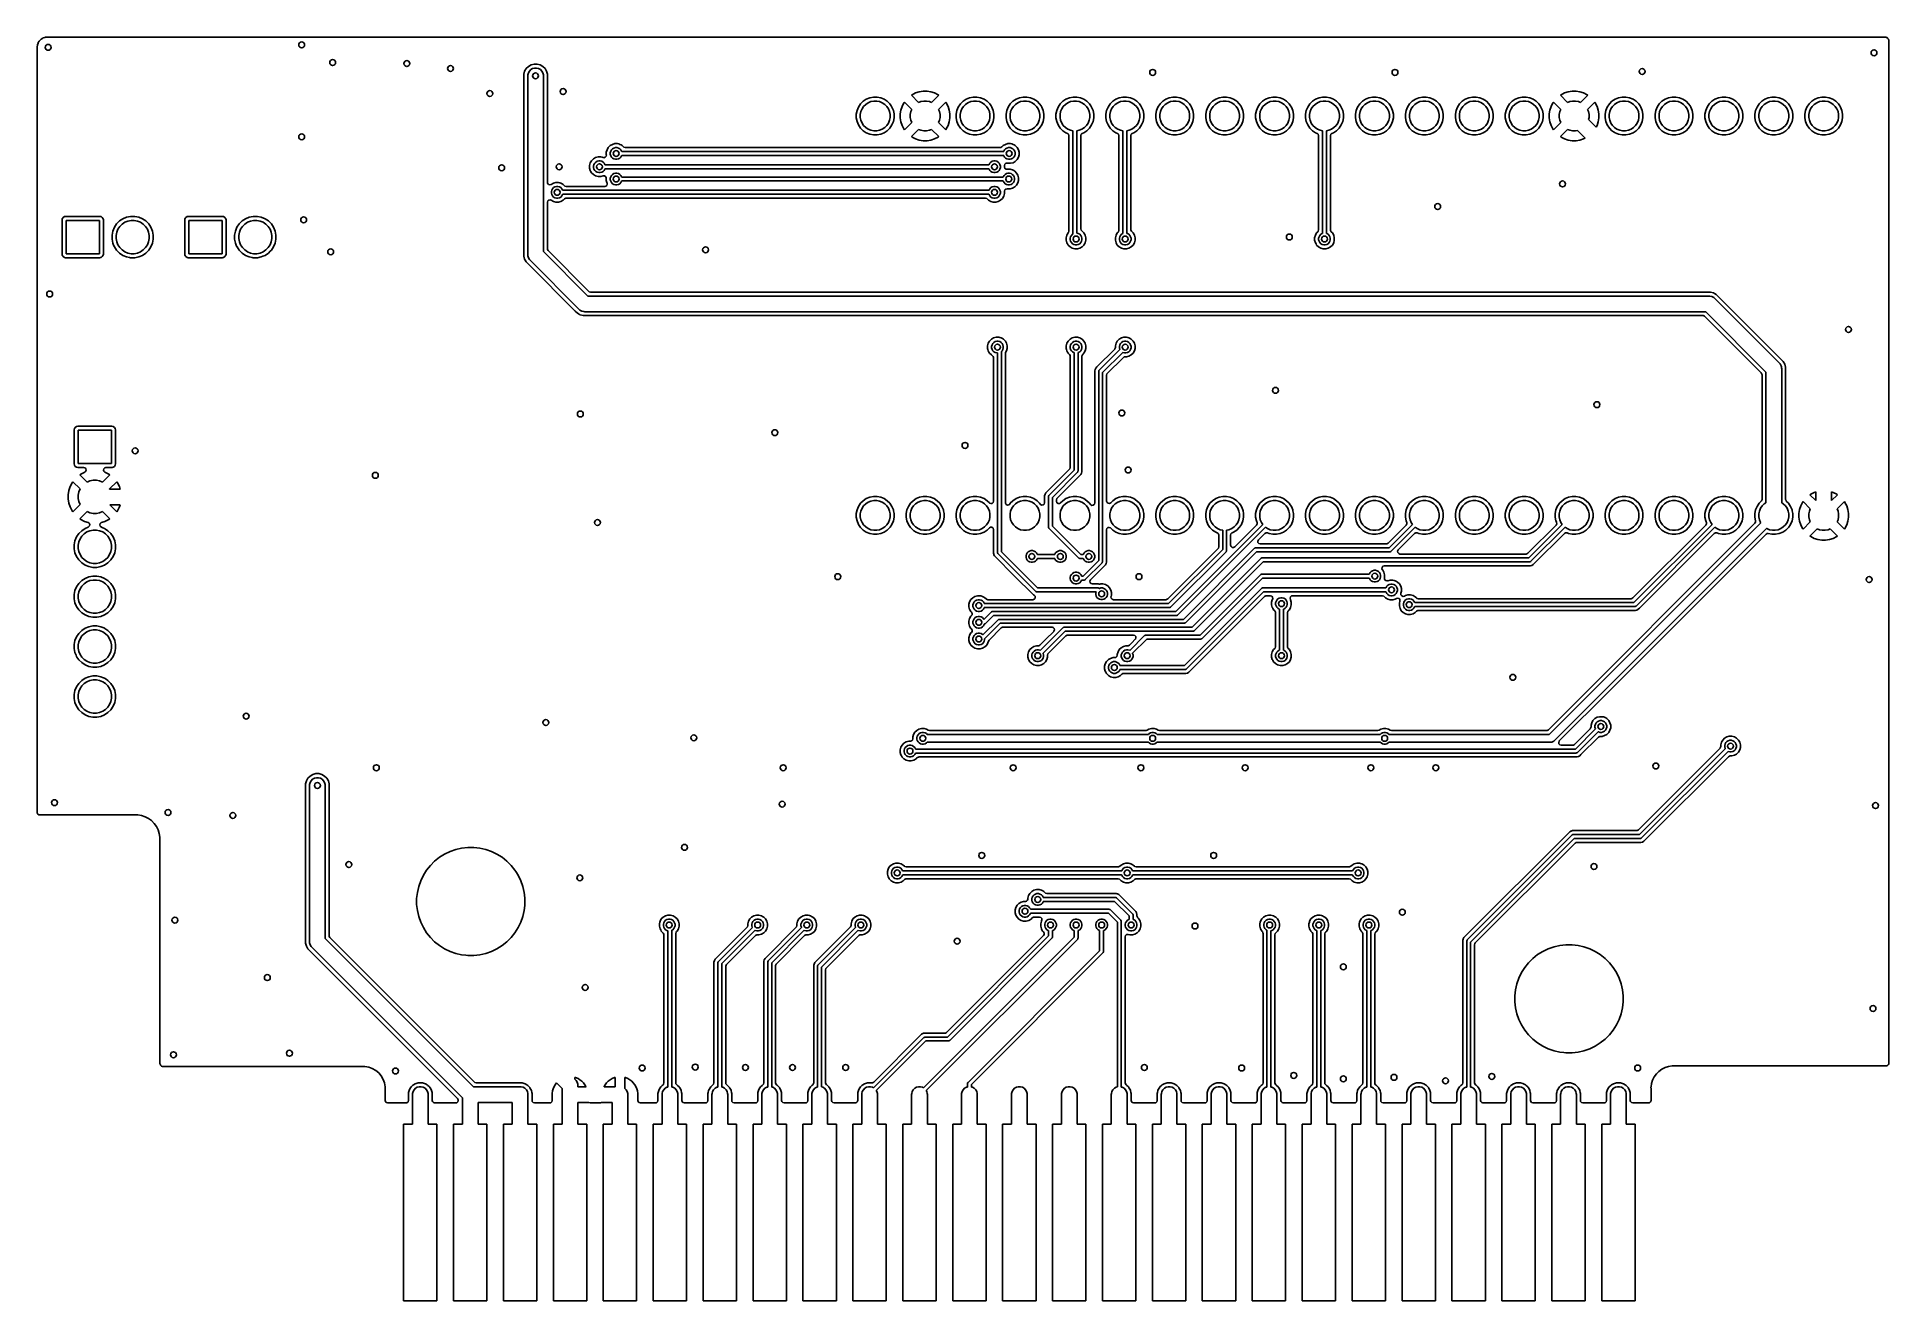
# Model space of a CAD drawing. Header units: inches. Extents: x 2.9 to 6.6, y -4.54 to -2.01.
import ezdxf

# ---------------------------------------------------------------- set-up
doc = ezdxf.new("R2010")
doc.units = ezdxf.units.IN
doc.header["$MEASUREMENT"] = 0
doc.layers.add('BLACK', color=7, linetype='CONTINUOUS')

msp = doc.modelspace()

# ---------------------------------------------------------------- linework, layer by layer
at = {"layer": 'BLACK', "linetype": 'CONTINUOUS'}
for p, q in [((2.8952, -2.3752), (2.8953, -2.0319)), ((2.8953, -2.0291), (2.8954, -2.0287)), ((2.8953, -2.0296), (2.8953, -2.0291)), ((2.8953, -2.0319), (2.8953, -2.0296)), ((2.8953, -2.0296), (2.8953, -2.0296)), ((2.8953, -2.0319), (2.8953, -2.0319)), ((2.8954, -2.0287), (2.8957, -2.0253)), ((2.8957, -2.0253), (2.896, -2.0243)), ((2.896, -2.0243), (2.8971, -2.021)), ((2.8971, -2.021), (2.8976, -2.02)), ((2.8976, -2.02), (2.8995, -2.017)), ((2.8995, -2.017), (2.9001, -2.0162)), ((2.9001, -2.0162), (2.9026, -2.0137)), ((2.9026, -2.0137), (2.9035, -2.013)), ((2.9035, -2.013), (2.9064, -2.0112)), ((2.9064, -2.0112), (2.9074, -2.0107)), ((2.9074, -2.0107), (2.9107, -2.0096)), ((2.9107, -2.0096), (2.9117, -2.0093)), ((2.9117, -2.0093), (2.9151, -2.0089)), ((2.9151, -2.0089), (2.9155, -2.0089)), ((2.9155, -2.0089), (2.916, -2.0089)), ((2.916, -2.0089), (2.9183, -2.0089)), ((2.9183, -2.0089), (6.5943, -2.0089)), ((6.5943, -2.0089), (6.5965, -2.0089)), ((6.5965, -2.0089), (6.5972, -2.0089)), ((6.5972, -2.0089), (6.5985, -2.0091)), ((6.5985, -2.0091), (6.5986, -2.0092)), ((6.5986, -2.0092), (6.5987, -2.0092)), ((6.5987, -2.0092), (6.6, -2.0096)), ((6.6, -2.0096), (6.6008, -2.01)), ((6.6008, -2.01), (6.602, -2.0109)), ((6.602, -2.0109), (6.6027, -2.0116)), ((6.6027, -2.0116), (6.6036, -2.0128)), ((6.6036, -2.0128), (6.604, -2.0136)), ((6.604, -2.0136), (6.6044, -2.0151)), ((6.6044, -2.0151), (6.6046, -2.0164)), ((6.6047, -2.0171), (6.6045, -4.0611)), ((6.6046, -2.0164), (6.6047, -2.0171)), ((3.8748, -2.0721), (3.8717, -2.0775)), ((3.8792, -2.0677), (3.8748, -2.0721)), ((3.8748, -2.0721), (3.8748, -2.0721)), ((3.8846, -2.0646), (3.8792, -2.0677)), ((3.8792, -2.0677), (3.8792, -2.0677)), ((3.8792, -2.0806), (3.8812, -2.077)), ((3.8812, -2.077), (3.8841, -2.0741)), ((3.8841, -2.0741), (3.8877, -2.0721)), ((3.8906, -2.063), (3.8846, -2.0646)), ((3.8846, -2.0646), (3.8846, -2.0646)), ((3.8877, -2.0721), (3.8916, -2.071)), ((3.8968, -2.063), (3.8906, -2.063)), ((3.8916, -2.071), (3.8958, -2.071)), ((3.8958, -2.071), (3.8997, -2.0721)), ((3.9028, -2.0646), (3.8968, -2.063)), ((3.8997, -2.0721), (3.9033, -2.0741)), ((3.9082, -2.0677), (3.9028, -2.0646)), ((3.9028, -2.0646), (3.9028, -2.0646)), ((3.9028, -2.0646), (3.9028, -2.0646)), ((3.9033, -2.0741), (3.9062, -2.077)), ((3.9062, -2.077), (3.9083, -2.0806)), ((3.9126, -2.0721), (3.9082, -2.0677)), ((3.9082, -2.0677), (3.9082, -2.0677)), ((3.9157, -2.0775), (3.9126, -2.0721)), ((3.9126, -2.0721), (3.9126, -2.0721)), ((3.8717, -2.0775), (3.8701, -2.0835)), ((3.8701, -2.0835), (3.8701, -2.4415)), ((3.8717, -2.0775), (3.8717, -2.0775)), ((3.878, -2.0866), (3.8781, -2.0846)), ((3.878, -2.4449), (3.878, -2.0866)), ((3.8781, -2.0846), (3.8792, -2.0806)), ((3.9083, -2.0806), (3.9093, -2.0846)), ((3.9093, -2.0846), (3.9094, -2.0866)), ((3.9094, -2.0866), (3.9094, -2.4384)), ((3.9173, -2.0835), (3.9157, -2.0775)), ((3.9157, -2.0775), (3.9157, -2.0775)), ((3.9173, -2.1632), (3.9173, -2.0835)), ((3.9173, -2.0835), (3.9173, -2.0835)), ((4.5404, -2.149), (4.5376, -2.1559)), ((4.5446, -2.1428), (4.5404, -2.149)), ((4.5499, -2.1375), (4.5446, -2.1428)), ((4.5476, -2.1528), (4.5508, -2.1479)), ((4.5561, -2.1333), (4.5499, -2.1375)), ((4.5508, -2.1479), (4.555, -2.1437)), ((4.555, -2.1437), (4.5599, -2.1405)), ((4.563, -2.1305), (4.5561, -2.1333)), ((4.5599, -2.1405), (4.5653, -2.1382)), ((4.5703, -2.129), (4.563, -2.1305)), ((4.563, -2.1305), (4.563, -2.1305)), ((4.5653, -2.1382), (4.5711, -2.1371)), ((4.5777, -2.129), (4.5703, -2.129)), ((4.5703, -2.129), (4.5703, -2.129)), ((4.5711, -2.1371), (4.577, -2.1371)), ((4.577, -2.1371), (4.5827, -2.1382)), ((4.5851, -2.1305), (4.5777, -2.129)), ((4.5777, -2.129), (4.5777, -2.129)), ((4.5827, -2.1382), (4.5882, -2.1405)), ((4.5884, -2.1319), (4.5851, -2.1305)), ((4.5851, -2.1305), (4.5851, -2.1305)), ((4.5882, -2.1405), (4.593, -2.1437)), ((4.592, -2.1333), (4.5884, -2.1319)), ((4.5982, -2.1375), (4.592, -2.1333)), ((4.593, -2.1437), (4.5972, -2.1479)), ((4.5972, -2.1479), (4.6005, -2.1528)), ((4.6034, -2.1428), (4.5982, -2.1375)), ((4.6062, -2.1469), (4.6034, -2.1428)), ((4.6076, -2.149), (4.6062, -2.1469)), ((4.6105, -2.1559), (4.6076, -2.149)), ((4.628, -2.1479), (4.6256, -2.1553)), ((4.6315, -2.1409), (4.628, -2.1479)), ((4.6326, -2.1394), (4.6315, -2.1409)), ((4.6471, -2.1539), (4.6326, -2.1394)), ((4.6326, -2.1394), (4.6326, -2.1394)), ((4.648, -2.1244), (4.6465, -2.1255)), ((4.6465, -2.1255), (4.6465, -2.1255)), ((4.6465, -2.1255), (4.661, -2.14)), ((4.6549, -2.1209), (4.648, -2.1244)), ((4.6624, -2.1185), (4.6549, -2.1209)), ((4.661, -2.14), (4.6653, -2.1382)), ((4.6701, -2.1172), (4.6624, -2.1185)), ((4.6624, -2.1185), (4.6624, -2.1185)), ((4.6653, -2.1382), (4.6711, -2.1371)), ((4.6779, -2.1172), (4.6701, -2.1172)), ((4.6711, -2.1371), (4.677, -2.1371)), ((4.677, -2.1371), (4.6827, -2.1382)), ((4.6857, -2.1185), (4.6779, -2.1172)), ((4.6827, -2.1382), (4.687, -2.14)), ((4.6931, -2.1209), (4.6857, -2.1185)), ((4.687, -2.14), (4.7015, -2.1255)), ((4.7001, -2.1244), (4.6931, -2.1209)), ((4.7015, -2.1255), (4.7001, -2.1244)), ((4.7154, -2.1394), (4.7009, -2.1539)), ((4.7015, -2.1255), (4.7015, -2.1255)), ((4.7165, -2.1409), (4.7154, -2.1394)), ((4.7201, -2.1479), (4.7165, -2.1409)), ((4.7225, -2.1553), (4.7201, -2.1479)), ((4.7404, -2.149), (4.7376, -2.1559)), ((4.7446, -2.1428), (4.7404, -2.149)), ((4.7499, -2.1375), (4.7446, -2.1428)), ((4.7476, -2.1528), (4.7508, -2.1479)), ((4.7561, -2.1333), (4.7499, -2.1375)), ((4.7508, -2.1479), (4.755, -2.1437)), ((4.755, -2.1437), (4.7599, -2.1405)), ((4.763, -2.1305), (4.7561, -2.1333)), ((4.7599, -2.1405), (4.7653, -2.1382)), ((4.7703, -2.129), (4.763, -2.1305)), ((4.763, -2.1305), (4.763, -2.1305)), ((4.7653, -2.1382), (4.7711, -2.1371)), ((4.7777, -2.129), (4.7703, -2.129)), ((4.7703, -2.129), (4.7703, -2.129)), ((4.7711, -2.1371), (4.777, -2.1371)), ((4.777, -2.1371), (4.7827, -2.1382)), ((4.7851, -2.1305), (4.7777, -2.129)), ((4.7777, -2.129), (4.7777, -2.129)), ((4.7827, -2.1382), (4.7882, -2.1405)), ((4.792, -2.1333), (4.7851, -2.1305)), ((4.7851, -2.1305), (4.7851, -2.1305)), ((4.7882, -2.1405), (4.793, -2.1437)), ((4.7982, -2.1375), (4.792, -2.1333)), ((4.793, -2.1437), (4.7972, -2.1479)), ((4.7972, -2.1479), (4.8005, -2.1528)), ((4.8034, -2.1428), (4.7982, -2.1375)), ((4.8062, -2.1469), (4.8034, -2.1428)), ((4.8076, -2.149), (4.8062, -2.1469)), ((4.8105, -2.1559), (4.8076, -2.149)), ((4.8404, -2.149), (4.8376, -2.1559)), ((4.8446, -2.1428), (4.8404, -2.149)), ((4.8499, -2.1375), (4.8446, -2.1428)), ((4.8476, -2.1528), (4.8508, -2.1479)), ((4.8561, -2.1333), (4.8499, -2.1375)), ((4.8508, -2.1479), (4.855, -2.1437)), ((4.855, -2.1437), (4.8599, -2.1405)), ((4.863, -2.1305), (4.8561, -2.1333)), ((4.8599, -2.1405), (4.8653, -2.1382)), ((4.8703, -2.129), (4.863, -2.1305)), ((4.863, -2.1305), (4.863, -2.1305)), ((4.8653, -2.1382), (4.8711, -2.1371)), ((4.8777, -2.129), (4.8703, -2.129)), ((4.8703, -2.129), (4.8703, -2.129)), ((4.8711, -2.1371), (4.877, -2.1371)), ((4.877, -2.1371), (4.8827, -2.1382)), ((4.8851, -2.1305), (4.8777, -2.129)), ((4.8777, -2.129), (4.8777, -2.129)), ((4.8827, -2.1382), (4.8882, -2.1405)), ((4.892, -2.1333), (4.8851, -2.1305)), ((4.8851, -2.1305), (4.8851, -2.1305)), ((4.8882, -2.1405), (4.893, -2.1437)), ((4.8982, -2.1375), (4.892, -2.1333)), ((4.893, -2.1437), (4.8972, -2.1479)), ((4.8972, -2.1479), (4.9005, -2.1528)), ((4.9034, -2.1428), (4.8982, -2.1375)), ((4.9062, -2.1469), (4.9034, -2.1428)), ((4.9076, -2.149), (4.9062, -2.1469)), ((4.9105, -2.1559), (4.9076, -2.149)), ((4.9404, -2.149), (4.9376, -2.1559)), ((4.9446, -2.1428), (4.9404, -2.149)), ((4.9499, -2.1375), (4.9446, -2.1428)), ((4.9476, -2.1528), (4.9508, -2.1479)), ((4.9561, -2.1333), (4.9499, -2.1375)), ((4.9508, -2.1479), (4.955, -2.1437)), ((4.955, -2.1437), (4.9599, -2.1405)), ((4.963, -2.1305), (4.9561, -2.1333)), ((4.9599, -2.1405), (4.9653, -2.1382)), ((4.9703, -2.129), (4.963, -2.1305)), ((4.963, -2.1305), (4.963, -2.1305)), ((4.9653, -2.1382), (4.9711, -2.1371)), ((4.9777, -2.129), (4.9703, -2.129)), ((4.9703, -2.129), (4.9703, -2.129)), ((4.9711, -2.1371), (4.977, -2.1371)), ((4.977, -2.1371), (4.9827, -2.1382)), ((4.9851, -2.1305), (4.9777, -2.129)), ((4.9777, -2.129), (4.9777, -2.129)), ((4.9827, -2.1382), (4.9882, -2.1405)), ((4.992, -2.1333), (4.9851, -2.1305)), ((4.9851, -2.1305), (4.9851, -2.1305)), ((4.9882, -2.1405), (4.993, -2.1437)), ((4.9982, -2.1375), (4.992, -2.1333)), ((4.993, -2.1437), (4.9972, -2.1479)), ((4.9972, -2.1479), (5.0005, -2.1528)), ((5.0034, -2.1428), (4.9982, -2.1375)), ((5.0062, -2.1469), (5.0034, -2.1428)), ((5.0076, -2.149), (5.0062, -2.1469)), ((5.0105, -2.1559), (5.0076, -2.149)), ((5.0404, -2.149), (5.0376, -2.1559)), ((5.0446, -2.1428), (5.0404, -2.149)), ((5.0499, -2.1375), (5.0446, -2.1428)), ((5.0476, -2.1528), (5.0508, -2.1479)), ((5.0561, -2.1333), (5.0499, -2.1375)), ((5.0508, -2.1479), (5.055, -2.1437)), ((5.055, -2.1437), (5.0599, -2.1405)), ((5.063, -2.1305), (5.0561, -2.1333)), ((5.0599, -2.1405), (5.0653, -2.1382)), ((5.0703, -2.129), (5.063, -2.1305)), ((5.063, -2.1305), (5.063, -2.1305)), ((5.0653, -2.1382), (5.0711, -2.1371)), ((5.0777, -2.129), (5.0703, -2.129)), ((5.0703, -2.129), (5.0703, -2.129)), ((5.0711, -2.1371), (5.077, -2.1371)), ((5.077, -2.1371), (5.0827, -2.1382)), ((5.0851, -2.1305), (5.0777, -2.129)), ((5.0777, -2.129), (5.0777, -2.129)), ((5.0827, -2.1382), (5.0882, -2.1405)), ((5.092, -2.1333), (5.0851, -2.1305)), ((5.0851, -2.1305), (5.0851, -2.1305)), ((5.0882, -2.1405), (5.093, -2.1437)), ((5.0982, -2.1375), (5.092, -2.1333)), ((5.093, -2.1437), (5.0972, -2.1479)), ((5.0972, -2.1479), (5.1005, -2.1528)), ((5.1034, -2.1428), (5.0982, -2.1375)), ((5.1062, -2.1469), (5.1034, -2.1428)), ((5.1076, -2.149), (5.1062, -2.1469)), ((5.1105, -2.1559), (5.1076, -2.149)), ((5.1404, -2.149), (5.1376, -2.1559)), ((5.1446, -2.1428), (5.1404, -2.149)), ((5.1499, -2.1375), (5.1446, -2.1428)), ((5.1476, -2.1528), (5.1508, -2.1479)), ((5.1561, -2.1333), (5.1499, -2.1375)), ((5.1508, -2.1479), (5.155, -2.1437)), ((5.155, -2.1437), (5.1599, -2.1405)), ((5.163, -2.1305), (5.1561, -2.1333)), ((5.1599, -2.1405), (5.1653, -2.1382)), ((5.1703, -2.129), (5.163, -2.1305)), ((5.163, -2.1305), (5.163, -2.1305)), ((5.1653, -2.1382), (5.1711, -2.1371)), ((5.1777, -2.129), (5.1703, -2.129)), ((5.1703, -2.129), (5.1703, -2.129)), ((5.1711, -2.1371), (5.177, -2.1371)), ((5.177, -2.1371), (5.1827, -2.1382)), ((5.1851, -2.1305), (5.1777, -2.129)), ((5.1777, -2.129), (5.1777, -2.129)), ((5.1827, -2.1382), (5.1882, -2.1405)), ((5.192, -2.1333), (5.1851, -2.1305)), ((5.1851, -2.1305), (5.1851, -2.1305)), ((5.1882, -2.1405), (5.193, -2.1437)), ((5.1982, -2.1375), (5.192, -2.1333)), ((5.193, -2.1437), (5.1972, -2.1479)), ((5.1972, -2.1479), (5.2005, -2.1528)), ((5.2034, -2.1428), (5.1982, -2.1375)), ((5.2062, -2.1469), (5.2034, -2.1428)), ((5.2076, -2.149), (5.2062, -2.1469)), ((5.2105, -2.1559), (5.2076, -2.149)), ((5.2404, -2.149), (5.2376, -2.1559)), ((5.2446, -2.1428), (5.2404, -2.149)), ((5.2499, -2.1375), (5.2446, -2.1428)), ((5.2476, -2.1528), (5.2508, -2.1479)), ((5.2561, -2.1333), (5.2499, -2.1375)), ((5.2508, -2.1479), (5.255, -2.1437)), ((5.255, -2.1437), (5.2599, -2.1405)), ((5.263, -2.1305), (5.2561, -2.1333)), ((5.2599, -2.1405), (5.2653, -2.1382)), ((5.2703, -2.129), (5.263, -2.1305)), ((5.263, -2.1305), (5.263, -2.1305)), ((5.2653, -2.1382), (5.2711, -2.1371)), ((5.2777, -2.129), (5.2703, -2.129)), ((5.2703, -2.129), (5.2703, -2.129)), ((5.2711, -2.1371), (5.277, -2.1371)), ((5.277, -2.1371), (5.2827, -2.1382)), ((5.2851, -2.1305), (5.2777, -2.129)), ((5.2777, -2.129), (5.2777, -2.129)), ((5.2827, -2.1382), (5.2882, -2.1405)), ((5.292, -2.1333), (5.2851, -2.1305)), ((5.2851, -2.1305), (5.2851, -2.1305)), ((5.2882, -2.1405), (5.293, -2.1437)), ((5.2982, -2.1375), (5.292, -2.1333)), ((5.293, -2.1437), (5.2972, -2.1479)), ((5.2972, -2.1479), (5.3005, -2.1528)), ((5.3034, -2.1428), (5.2982, -2.1375)), ((5.3062, -2.1469), (5.3034, -2.1428)), ((5.3076, -2.149), (5.3062, -2.1469)), ((5.3105, -2.1559), (5.3076, -2.149)), ((5.3404, -2.149), (5.3376, -2.1559)), ((5.3446, -2.1428), (5.3404, -2.149)), ((5.3499, -2.1375), (5.3446, -2.1428)), ((5.3476, -2.1528), (5.3508, -2.1479)), ((5.3561, -2.1333), (5.3499, -2.1375)), ((5.3508, -2.1479), (5.355, -2.1437)), ((5.355, -2.1437), (5.3599, -2.1405)), ((5.363, -2.1305), (5.3561, -2.1333)), ((5.3599, -2.1405), (5.3653, -2.1382)), ((5.3703, -2.129), (5.363, -2.1305)), ((5.363, -2.1305), (5.363, -2.1305)), ((5.3653, -2.1382), (5.3711, -2.1371)), ((5.3777, -2.129), (5.3703, -2.129)), ((5.3703, -2.129), (5.3703, -2.129)), ((5.3711, -2.1371), (5.377, -2.1371)), ((5.377, -2.1371), (5.3827, -2.1382)), ((5.3851, -2.1305), (5.3777, -2.129)), ((5.3777, -2.129), (5.3777, -2.129)), ((5.3827, -2.1382), (5.3882, -2.1405)), ((5.392, -2.1333), (5.3851, -2.1305)), ((5.3851, -2.1305), (5.3851, -2.1305)), ((5.3882, -2.1405), (5.393, -2.1437)), ((5.3982, -2.1375), (5.392, -2.1333)), ((5.393, -2.1437), (5.3972, -2.1479)), ((5.3972, -2.1479), (5.4005, -2.1528)), ((5.4034, -2.1428), (5.3982, -2.1375)), ((5.4062, -2.1469), (5.4034, -2.1428)), ((5.4076, -2.149), (5.4062, -2.1469)), ((5.4105, -2.1559), (5.4076, -2.149)), ((5.4404, -2.149), (5.4376, -2.1559)), ((5.4446, -2.1428), (5.4404, -2.149)), ((5.4499, -2.1375), (5.4446, -2.1428)), ((5.4476, -2.1528), (5.4508, -2.1479)), ((5.4561, -2.1333), (5.4499, -2.1375)), ((5.4508, -2.1479), (5.455, -2.1437)), ((5.455, -2.1437), (5.4599, -2.1405)), ((5.463, -2.1305), (5.4561, -2.1333)), ((5.4599, -2.1405), (5.4653, -2.1382)), ((5.4703, -2.129), (5.463, -2.1305)), ((5.463, -2.1305), (5.463, -2.1305)), ((5.4653, -2.1382), (5.4711, -2.1371)), ((5.4777, -2.129), (5.4703, -2.129)), ((5.4703, -2.129), (5.4703, -2.129)), ((5.4711, -2.1371), (5.477, -2.1371)), ((5.477, -2.1371), (5.4827, -2.1382)), ((5.4851, -2.1305), (5.4777, -2.129)), ((5.4777, -2.129), (5.4777, -2.129)), ((5.4827, -2.1382), (5.4882, -2.1405)), ((5.492, -2.1333), (5.4851, -2.1305)), ((5.4851, -2.1305), (5.4851, -2.1305)), ((5.4882, -2.1405), (5.493, -2.1437)), ((5.4982, -2.1375), (5.492, -2.1333)), ((5.493, -2.1437), (5.4972, -2.1479)), ((5.4972, -2.1479), (5.5005, -2.1528)), ((5.5034, -2.1428), (5.4982, -2.1375)), ((5.5062, -2.1469), (5.5034, -2.1428)), ((5.5076, -2.149), (5.5062, -2.1469)), ((5.5105, -2.1559), (5.5076, -2.149)), ((5.5404, -2.149), (5.5376, -2.1559)), ((5.5446, -2.1428), (5.5404, -2.149)), ((5.5499, -2.1375), (5.5446, -2.1428)), ((5.5476, -2.1528), (5.5508, -2.1479)), ((5.5561, -2.1333), (5.5499, -2.1375)), ((5.5508, -2.1479), (5.555, -2.1437)), ((5.555, -2.1437), (5.5599, -2.1405)), ((5.563, -2.1305), (5.5561, -2.1333)), ((5.5599, -2.1405), (5.5653, -2.1382)), ((5.5703, -2.129), (5.563, -2.1305)), ((5.563, -2.1305), (5.563, -2.1305)), ((5.5653, -2.1382), (5.5711, -2.1371)), ((5.5777, -2.129), (5.5703, -2.129)), ((5.5703, -2.129), (5.5703, -2.129)), ((5.5711, -2.1371), (5.577, -2.1371)), ((5.577, -2.1371), (5.5827, -2.1382)), ((5.5851, -2.1305), (5.5777, -2.129)), ((5.5777, -2.129), (5.5777, -2.129)), ((5.5827, -2.1382), (5.5882, -2.1405)), ((5.592, -2.1333), (5.5851, -2.1305)), ((5.5851, -2.1305), (5.5851, -2.1305)), ((5.5882, -2.1405), (5.593, -2.1437)), ((5.5982, -2.1375), (5.592, -2.1333)), ((5.593, -2.1437), (5.5972, -2.1479)), ((5.5972, -2.1479), (5.6005, -2.1528)), ((5.6034, -2.1428), (5.5982, -2.1375)), ((5.6062, -2.1469), (5.6034, -2.1428)), ((5.6076, -2.149), (5.6062, -2.1469)), ((5.6105, -2.1559), (5.6076, -2.149)), ((5.6404, -2.149), (5.6376, -2.1559)), ((5.6446, -2.1428), (5.6404, -2.149)), ((5.6499, -2.1375), (5.6446, -2.1428)), ((5.6476, -2.1528), (5.6508, -2.1479)), ((5.6561, -2.1333), (5.6499, -2.1375)), ((5.6508, -2.1479), (5.655, -2.1437)), ((5.655, -2.1437), (5.6599, -2.1405)), ((5.663, -2.1305), (5.6561, -2.1333)), ((5.6599, -2.1405), (5.6653, -2.1382)), ((5.6703, -2.129), (5.663, -2.1305)), ((5.663, -2.1305), (5.663, -2.1305)), ((5.6653, -2.1382), (5.6711, -2.1371)), ((5.6777, -2.129), (5.6703, -2.129)), ((5.6703, -2.129), (5.6703, -2.129)), ((5.6711, -2.1371), (5.677, -2.1371)), ((5.677, -2.1371), (5.6827, -2.1382)), ((5.6851, -2.1305), (5.6777, -2.129)), ((5.6777, -2.129), (5.6777, -2.129)), ((5.6827, -2.1382), (5.6882, -2.1405)), ((5.692, -2.1333), (5.6851, -2.1305)), ((5.6851, -2.1305), (5.6851, -2.1305)), ((5.6882, -2.1405), (5.693, -2.1437)), ((5.6982, -2.1375), (5.692, -2.1333)), ((5.693, -2.1437), (5.6972, -2.1479)), ((5.6972, -2.1479), (5.7005, -2.1528)), ((5.7034, -2.1428), (5.6982, -2.1375)), ((5.7062, -2.1469), (5.7034, -2.1428)), ((5.7076, -2.149), (5.7062, -2.1469)), ((5.7105, -2.1559), (5.7076, -2.149)), ((5.7404, -2.149), (5.7376, -2.1559)), ((5.7446, -2.1428), (5.7404, -2.149)), ((5.7499, -2.1375), (5.7446, -2.1428)), ((5.7476, -2.1528), (5.7508, -2.1479)), ((5.7561, -2.1333), (5.7499, -2.1375)), ((5.7508, -2.1479), (5.755, -2.1437)), ((5.755, -2.1437), (5.7599, -2.1405)), ((5.763, -2.1305), (5.7561, -2.1333)), ((5.7599, -2.1405), (5.7653, -2.1382)), ((5.7703, -2.129), (5.763, -2.1305)), ((5.763, -2.1305), (5.763, -2.1305)), ((5.7653, -2.1382), (5.7711, -2.1371)), ((5.7777, -2.129), (5.7703, -2.129)), ((5.7703, -2.129), (5.7703, -2.129)), ((5.7711, -2.1371), (5.777, -2.1371)), ((5.777, -2.1371), (5.7827, -2.1382)), ((5.7851, -2.1305), (5.7777, -2.129)), ((5.7777, -2.129), (5.7777, -2.129)), ((5.7827, -2.1382), (5.7882, -2.1405)), ((5.792, -2.1333), (5.7851, -2.1305)), ((5.7851, -2.1305), (5.7851, -2.1305)), ((5.7882, -2.1405), (5.793, -2.1437)), ((5.7982, -2.1375), (5.792, -2.1333)), ((5.793, -2.1437), (5.7972, -2.1479)), ((5.7972, -2.1479), (5.8005, -2.1528)), ((5.8034, -2.1428), (5.7982, -2.1375)), ((5.8062, -2.1469), (5.8034, -2.1428)), ((5.8076, -2.149), (5.8062, -2.1469)), ((5.8105, -2.1559), (5.8076, -2.149)), ((5.8404, -2.149), (5.8376, -2.1559)), ((5.8446, -2.1428), (5.8404, -2.149)), ((5.8499, -2.1375), (5.8446, -2.1428)), ((5.8476, -2.1528), (5.8508, -2.1479)), ((5.8561, -2.1333), (5.8499, -2.1375)), ((5.8508, -2.1479), (5.855, -2.1437)), ((5.855, -2.1437), (5.8599, -2.1405)), ((5.863, -2.1305), (5.8561, -2.1333)), ((5.8599, -2.1405), (5.8653, -2.1382)), ((5.8703, -2.129), (5.863, -2.1305)), ((5.863, -2.1305), (5.863, -2.1305)), ((5.8653, -2.1382), (5.8711, -2.1371)), ((5.8777, -2.129), (5.8703, -2.129)), ((5.8703, -2.129), (5.8703, -2.129)), ((5.8711, -2.1371), (5.877, -2.1371)), ((5.877, -2.1371), (5.8827, -2.1382)), ((5.8851, -2.1305), (5.8777, -2.129)), ((5.8777, -2.129), (5.8777, -2.129)), ((5.8827, -2.1382), (5.8882, -2.1405)), ((5.8884, -2.1319), (5.8851, -2.1305)), ((5.8851, -2.1305), (5.8851, -2.1305)), ((5.8882, -2.1405), (5.893, -2.1437)), ((5.892, -2.1333), (5.8884, -2.1319)), ((5.8982, -2.1375), (5.892, -2.1333)), ((5.893, -2.1437), (5.8972, -2.1479)), ((5.8972, -2.1479), (5.9005, -2.1528)), ((5.9034, -2.1428), (5.8982, -2.1375)), ((5.9062, -2.1469), (5.9034, -2.1428)), ((5.9076, -2.149), (5.9062, -2.1469)), ((5.9105, -2.1559), (5.9076, -2.149)), ((5.928, -2.1479), (5.9256, -2.1553)), ((5.9315, -2.1409), (5.928, -2.1479)), ((5.9326, -2.1394), (5.9315, -2.1409)), ((5.9471, -2.1539), (5.9326, -2.1394)), ((5.9326, -2.1394), (5.9326, -2.1394)), ((5.948, -2.1244), (5.9465, -2.1255)), ((5.9465, -2.1255), (5.9465, -2.1255)), ((5.9465, -2.1255), (5.961, -2.14)), ((5.9549, -2.1209), (5.948, -2.1244)), ((5.9624, -2.1185), (5.9549, -2.1209)), ((5.961, -2.14), (5.9653, -2.1382)), ((5.9701, -2.1172), (5.9624, -2.1185)), ((5.9624, -2.1185), (5.9624, -2.1185)), ((5.9653, -2.1382), (5.9711, -2.1371)), ((5.9779, -2.1172), (5.9701, -2.1172)), ((5.9711, -2.1371), (5.977, -2.1371)), ((5.977, -2.1371), (5.9827, -2.1382)), ((5.9857, -2.1185), (5.9779, -2.1172)), ((5.9827, -2.1382), (5.987, -2.14)), ((5.9931, -2.1209), (5.9857, -2.1185)), ((5.987, -2.14), (6.0015, -2.1255)), ((6.0001, -2.1244), (5.9931, -2.1209)), ((6.0015, -2.1255), (6.0001, -2.1244)), ((6.0154, -2.1394), (6.0009, -2.1539)), ((6.0015, -2.1255), (6.0015, -2.1255)), ((6.0165, -2.1409), (6.0154, -2.1394)), ((6.0201, -2.1479), (6.0165, -2.1409)), ((6.0225, -2.1553), (6.0201, -2.1479)), ((6.0404, -2.149), (6.0376, -2.1559)), ((6.0446, -2.1428), (6.0404, -2.149)), ((6.0499, -2.1375), (6.0446, -2.1428)), ((6.0476, -2.1528), (6.0508, -2.1479)), ((6.0561, -2.1333), (6.0499, -2.1375)), ((6.0508, -2.1479), (6.055, -2.1437)), ((6.055, -2.1437), (6.0599, -2.1405)), ((6.063, -2.1305), (6.0561, -2.1333)), ((6.0599, -2.1405), (6.0653, -2.1382)), ((6.0703, -2.129), (6.063, -2.1305)), ((6.063, -2.1305), (6.063, -2.1305)), ((6.0653, -2.1382), (6.0711, -2.1371)), ((6.0777, -2.129), (6.0703, -2.129)), ((6.0703, -2.129), (6.0703, -2.129)), ((6.0711, -2.1371), (6.077, -2.1371)), ((6.077, -2.1371), (6.0827, -2.1382)), ((6.0851, -2.1305), (6.0777, -2.129)), ((6.0777, -2.129), (6.0777, -2.129)), ((6.0827, -2.1382), (6.0882, -2.1405)), ((6.092, -2.1333), (6.0851, -2.1305)), ((6.0851, -2.1305), (6.0851, -2.1305)), ((6.0882, -2.1405), (6.093, -2.1437)), ((6.0982, -2.1375), (6.092, -2.1333)), ((6.093, -2.1437), (6.0972, -2.1479)), ((6.0972, -2.1479), (6.1005, -2.1528)), ((6.1034, -2.1428), (6.0982, -2.1375)), ((6.1062, -2.1469), (6.1034, -2.1428)), ((6.1076, -2.149), (6.1062, -2.1469)), ((6.1105, -2.1559), (6.1076, -2.149)), ((6.1404, -2.149), (6.1376, -2.1559)), ((6.1446, -2.1428), (6.1404, -2.149)), ((6.1499, -2.1375), (6.1446, -2.1428)), ((6.1476, -2.1528), (6.1508, -2.1479)), ((6.1561, -2.1333), (6.1499, -2.1375)), ((6.1508, -2.1479), (6.155, -2.1437)), ((6.155, -2.1437), (6.1599, -2.1405)), ((6.163, -2.1305), (6.1561, -2.1333)), ((6.1599, -2.1405), (6.1653, -2.1382)), ((6.1703, -2.129), (6.163, -2.1305)), ((6.163, -2.1305), (6.163, -2.1305)), ((6.1653, -2.1382), (6.1711, -2.1371)), ((6.1777, -2.129), (6.1703, -2.129)), ((6.1703, -2.129), (6.1703, -2.129)), ((6.1711, -2.1371), (6.177, -2.1371)), ((6.177, -2.1371), (6.1827, -2.1382)), ((6.1851, -2.1305), (6.1777, -2.129)), ((6.1777, -2.129), (6.1777, -2.129)), ((6.1827, -2.1382), (6.1882, -2.1405)), ((6.192, -2.1333), (6.1851, -2.1305)), ((6.1851, -2.1305), (6.1851, -2.1305)), ((6.1882, -2.1405), (6.193, -2.1437)), ((6.1982, -2.1375), (6.192, -2.1333)), ((6.193, -2.1437), (6.1972, -2.1479)), ((6.1972, -2.1479), (6.2005, -2.1528)), ((6.2034, -2.1428), (6.1982, -2.1375)), ((6.2062, -2.1469), (6.2034, -2.1428)), ((6.2076, -2.149), (6.2062, -2.1469)), ((6.2105, -2.1559), (6.2076, -2.149)), ((6.2404, -2.149), (6.2376, -2.1559)), ((6.2446, -2.1428), (6.2404, -2.149)), ((6.2499, -2.1375), (6.2446, -2.1428)), ((6.2476, -2.1528), (6.2508, -2.1479)), ((6.2561, -2.1333), (6.2499, -2.1375)), ((6.2508, -2.1479), (6.255, -2.1437)), ((6.255, -2.1437), (6.2599, -2.1405)), ((6.263, -2.1305), (6.2561, -2.1333)), ((6.2599, -2.1405), (6.2653, -2.1382)), ((6.2703, -2.129), (6.263, -2.1305)), ((6.263, -2.1305), (6.263, -2.1305)), ((6.2653, -2.1382), (6.2711, -2.1371)), ((6.2777, -2.129), (6.2703, -2.129)), ((6.2703, -2.129), (6.2703, -2.129)), ((6.2711, -2.1371), (6.277, -2.1371)), ((6.277, -2.1371), (6.2827, -2.1382)), ((6.2851, -2.1305), (6.2777, -2.129)), ((6.2777, -2.129), (6.2777, -2.129)), ((6.2827, -2.1382), (6.2882, -2.1405)), ((6.292, -2.1333), (6.2851, -2.1305)), ((6.2851, -2.1305), (6.2851, -2.1305)), ((6.2882, -2.1405), (6.293, -2.1437)), ((6.2982, -2.1375), (6.292, -2.1333)), ((6.293, -2.1437), (6.2972, -2.1479)), ((6.2972, -2.1479), (6.3005, -2.1528)), ((6.3034, -2.1428), (6.2982, -2.1375)), ((6.3062, -2.1469), (6.3034, -2.1428)), ((6.3076, -2.149), (6.3062, -2.1469)), ((6.3105, -2.1559), (6.3076, -2.149)), ((6.3404, -2.149), (6.3376, -2.1559)), ((6.3446, -2.1428), (6.3404, -2.149)), ((6.3499, -2.1375), (6.3446, -2.1428)), ((6.3476, -2.1528), (6.3508, -2.1479)), ((6.3561, -2.1333), (6.3499, -2.1375)), ((6.3508, -2.1479), (6.355, -2.1437)), ((6.355, -2.1437), (6.3599, -2.1405)), ((6.363, -2.1305), (6.3561, -2.1333)), ((6.3599, -2.1405), (6.3653, -2.1382)), ((6.3703, -2.129), (6.363, -2.1305)), ((6.363, -2.1305), (6.363, -2.1305)), ((6.3653, -2.1382), (6.3711, -2.1371)), ((6.3777, -2.129), (6.3703, -2.129)), ((6.3703, -2.129), (6.3703, -2.129)), ((6.3711, -2.1371), (6.377, -2.1371)), ((6.377, -2.1371), (6.3827, -2.1382)), ((6.3851, -2.1305), (6.3777, -2.129)), ((6.3777, -2.129), (6.3777, -2.129)), ((6.3827, -2.1382), (6.3882, -2.1405)), ((6.392, -2.1333), (6.3851, -2.1305)), ((6.3851, -2.1305), (6.3851, -2.1305)), ((6.3882, -2.1405), (6.393, -2.1437)), ((6.3982, -2.1375), (6.392, -2.1333)), ((6.393, -2.1437), (6.3972, -2.1479)), ((6.3972, -2.1479), (6.4005, -2.1528)), ((6.4034, -2.1428), (6.3982, -2.1375)), ((6.4062, -2.1469), (6.4034, -2.1428)), ((6.4076, -2.149), (6.4062, -2.1469)), ((6.4105, -2.1559), (6.4076, -2.149)), ((6.4404, -2.149), (6.4376, -2.1559)), ((6.4446, -2.1428), (6.4404, -2.149)), ((6.4499, -2.1375), (6.4446, -2.1428)), ((6.4476, -2.1528), (6.4508, -2.1479)), ((6.4561, -2.1333), (6.4499, -2.1375)), ((6.4508, -2.1479), (6.455, -2.1437)), ((6.455, -2.1437), (6.4599, -2.1405)), ((6.463, -2.1305), (6.4561, -2.1333)), ((6.4599, -2.1405), (6.4653, -2.1382)), ((6.4703, -2.129), (6.463, -2.1305)), ((6.463, -2.1305), (6.463, -2.1305)), ((6.4653, -2.1382), (6.4711, -2.1371)), ((6.4777, -2.129), (6.4703, -2.129)), ((6.4703, -2.129), (6.4703, -2.129)), ((6.4711, -2.1371), (6.477, -2.1371)), ((6.477, -2.1371), (6.4827, -2.1382)), ((6.4851, -2.1305), (6.4777, -2.129)), ((6.4777, -2.129), (6.4777, -2.129)), ((6.4827, -2.1382), (6.4882, -2.1405)), ((6.492, -2.1333), (6.4851, -2.1305)), ((6.4851, -2.1305), (6.4851, -2.1305)), ((6.4882, -2.1405), (6.493, -2.1437)), ((6.4982, -2.1375), (6.492, -2.1333)), ((6.493, -2.1437), (6.4972, -2.1479)), ((6.4972, -2.1479), (6.5005, -2.1528)), ((6.5034, -2.1428), (6.4982, -2.1375)), ((6.5062, -2.1469), (6.5034, -2.1428)), ((6.5076, -2.149), (6.5062, -2.1469)), ((6.5105, -2.1559), (6.5076, -2.149)), ((3.9173, -2.3), (3.9173, -2.1632)), ((4.5376, -2.1559), (4.5361, -2.1632)), ((4.5361, -2.1632), (4.5361, -2.1707)), ((4.5361, -2.1707), (4.5376, -2.178)), ((4.5376, -2.1559), (4.5376, -2.1559)), ((4.5376, -2.178), (4.5376, -2.178)), ((4.5376, -2.178), (4.5404, -2.1849)), ((4.5404, -2.1849), (4.5446, -2.1911)), ((4.5442, -2.164), (4.5453, -2.1582)), ((4.5442, -2.1699), (4.5442, -2.164)), ((4.5453, -2.1756), (4.5442, -2.1699)), ((4.5453, -2.1582), (4.5476, -2.1528)), ((4.5476, -2.1811), (4.5453, -2.1756)), ((4.5508, -2.186), (4.5476, -2.1811)), ((4.555, -2.1901), (4.5508, -2.186)), ((4.5972, -2.186), (4.593, -2.1901)), ((4.6005, -2.1811), (4.5972, -2.186)), ((4.6005, -2.1528), (4.6027, -2.1582)), ((4.6027, -2.1756), (4.6005, -2.1811)), ((4.6027, -2.1582), (4.6039, -2.164)), ((4.6039, -2.1699), (4.6027, -2.1756)), ((4.6034, -2.1911), (4.6076, -2.1849)), ((4.6039, -2.164), (4.6039, -2.1699)), ((4.6076, -2.1849), (4.6105, -2.178)), ((4.6119, -2.163), (4.6105, -2.1559)), ((4.6105, -2.1559), (4.6105, -2.1559)), ((4.6105, -2.178), (4.6119, -2.1707)), ((4.6119, -2.1632), (4.6119, -2.163)), ((4.6119, -2.1707), (4.6119, -2.1632)), ((4.6119, -2.1632), (4.6119, -2.1632)), ((4.6119, -2.1632), (4.6119, -2.1632)), ((4.6256, -2.1553), (4.6243, -2.163)), ((4.6243, -2.163), (4.6243, -2.1708)), ((4.6243, -2.1708), (4.6256, -2.1786)), ((4.6256, -2.1553), (4.6256, -2.1553)), ((4.6256, -2.1786), (4.6256, -2.1786)), ((4.6256, -2.1786), (4.628, -2.186)), ((4.628, -2.186), (4.6315, -2.193)), ((4.6326, -2.1944), (4.6471, -2.1799)), ((4.6442, -2.164), (4.6453, -2.1582)), ((4.6442, -2.1699), (4.6442, -2.164)), ((4.6453, -2.1756), (4.6442, -2.1699)), ((4.6453, -2.1582), (4.6471, -2.1539)), ((4.6471, -2.1799), (4.6453, -2.1756)), ((4.7009, -2.1539), (4.7027, -2.1582)), ((4.7027, -2.1756), (4.7009, -2.1799)), ((4.7009, -2.1799), (4.7154, -2.1944)), ((4.7027, -2.1582), (4.7039, -2.164)), ((4.7039, -2.1699), (4.7027, -2.1756)), ((4.7039, -2.164), (4.7039, -2.1699)), ((4.7165, -2.193), (4.7201, -2.186)), ((4.7201, -2.186), (4.7225, -2.1786)), ((4.7237, -2.163), (4.7225, -2.1553)), ((4.7225, -2.1553), (4.7225, -2.1553)), ((4.7225, -2.1786), (4.7237, -2.1708)), ((4.7225, -2.1786), (4.7225, -2.1786)), ((4.7237, -2.1632), (4.7237, -2.163)), ((4.7237, -2.1708), (4.7237, -2.1632)), ((4.7376, -2.1559), (4.7361, -2.1632)), ((4.7361, -2.1632), (4.7361, -2.1707)), ((4.7361, -2.1707), (4.7376, -2.178)), ((4.7376, -2.1559), (4.7376, -2.1559)), ((4.7376, -2.178), (4.7376, -2.178)), ((4.7376, -2.178), (4.7404, -2.1849)), ((4.7404, -2.1849), (4.7446, -2.1911)), ((4.7442, -2.164), (4.7453, -2.1582)), ((4.7442, -2.1699), (4.7442, -2.164)), ((4.7453, -2.1756), (4.7442, -2.1699)), ((4.7453, -2.1582), (4.7476, -2.1528)), ((4.7476, -2.1811), (4.7453, -2.1756)), ((4.7508, -2.186), (4.7476, -2.1811)), ((4.755, -2.1901), (4.7508, -2.186)), ((4.7972, -2.186), (4.793, -2.1901)), ((4.8005, -2.1811), (4.7972, -2.186)), ((4.8005, -2.1528), (4.8027, -2.1582)), ((4.8027, -2.1756), (4.8005, -2.1811)), ((4.8027, -2.1582), (4.8039, -2.164)), ((4.8039, -2.1699), (4.8027, -2.1756)), ((4.8034, -2.1911), (4.8076, -2.1849)), ((4.8039, -2.164), (4.8039, -2.1699)), ((4.8076, -2.1849), (4.8105, -2.178)), ((4.8119, -2.1632), (4.8105, -2.1559)), ((4.8105, -2.1559), (4.8105, -2.1559)), ((4.8105, -2.178), (4.8119, -2.1707)), ((4.8119, -2.1707), (4.8119, -2.1632)), ((4.8119, -2.1632), (4.8119, -2.1632)), ((4.8119, -2.1632), (4.8119, -2.1632)), ((4.8376, -2.1559), (4.8361, -2.1632)), ((4.8361, -2.1632), (4.8361, -2.1707)), ((4.8361, -2.1707), (4.8376, -2.178)), ((4.8376, -2.1559), (4.8376, -2.1559)), ((4.8376, -2.178), (4.8376, -2.178)), ((4.8376, -2.178), (4.8404, -2.1849)), ((4.8404, -2.1849), (4.8446, -2.1911)), ((4.8442, -2.164), (4.8453, -2.1582)), ((4.8442, -2.1699), (4.8442, -2.164)), ((4.8453, -2.1756), (4.8442, -2.1699)), ((4.8453, -2.1582), (4.8476, -2.1528)), ((4.8476, -2.1811), (4.8453, -2.1756)), ((4.8508, -2.186), (4.8476, -2.1811)), ((4.855, -2.1901), (4.8508, -2.186)), ((4.8972, -2.186), (4.893, -2.1901)), ((4.9005, -2.1811), (4.8972, -2.186)), ((4.9005, -2.1528), (4.9027, -2.1582)), ((4.9027, -2.1756), (4.9005, -2.1811)), ((4.9027, -2.1582), (4.9039, -2.164)), ((4.9039, -2.1699), (4.9027, -2.1756)), ((4.9034, -2.1911), (4.9076, -2.1849)), ((4.9039, -2.164), (4.9039, -2.1699)), ((4.9076, -2.1849), (4.9105, -2.178)), ((4.9119, -2.1632), (4.9105, -2.1559)), ((4.9105, -2.1559), (4.9105, -2.1559)), ((4.9105, -2.178), (4.9119, -2.1707)), ((4.9119, -2.1707), (4.9119, -2.1632)), ((4.9119, -2.1632), (4.9119, -2.1632)), ((4.9119, -2.1632), (4.9119, -2.1632)), ((4.9376, -2.1559), (4.9361, -2.1632)), ((4.9361, -2.1632), (4.9361, -2.1707)), ((4.9361, -2.1707), (4.9376, -2.178)), ((4.9376, -2.1559), (4.9376, -2.1559)), ((4.9376, -2.178), (4.9376, -2.178)), ((4.9376, -2.178), (4.9404, -2.1849)), ((4.9404, -2.1849), (4.9446, -2.1911)), ((4.9442, -2.164), (4.9453, -2.1582)), ((4.9442, -2.1699), (4.9442, -2.164)), ((4.9453, -2.1756), (4.9442, -2.1699)), ((4.9453, -2.1582), (4.9476, -2.1528)), ((4.9476, -2.1811), (4.9453, -2.1756)), ((4.9508, -2.186), (4.9476, -2.1811)), ((4.955, -2.1901), (4.9508, -2.186)), ((4.9972, -2.186), (4.993, -2.1901)), ((5.0005, -2.1811), (4.9972, -2.186)), ((5.0005, -2.1528), (5.0027, -2.1582)), ((5.0027, -2.1756), (5.0005, -2.1811)), ((5.0027, -2.1582), (5.0039, -2.164)), ((5.0039, -2.1699), (5.0027, -2.1756)), ((5.0034, -2.1911), (5.0076, -2.1849)), ((5.0039, -2.164), (5.0039, -2.1699)), ((5.0076, -2.1849), (5.0105, -2.178)), ((5.0119, -2.1632), (5.0105, -2.1559)), ((5.0105, -2.1559), (5.0105, -2.1559)), ((5.0105, -2.178), (5.0119, -2.1707)), ((5.0119, -2.1707), (5.0119, -2.1632)), ((5.0119, -2.1632), (5.0119, -2.1632)), ((5.0119, -2.1632), (5.0119, -2.1632)), ((5.0376, -2.1559), (5.0361, -2.1632)), ((5.0361, -2.1632), (5.0361, -2.1707)), ((5.0361, -2.1707), (5.0376, -2.178)), ((5.0376, -2.1559), (5.0376, -2.1559)), ((5.0376, -2.178), (5.0376, -2.178)), ((5.0376, -2.178), (5.0404, -2.1849)), ((5.0404, -2.1849), (5.0446, -2.1911)), ((5.0442, -2.164), (5.0453, -2.1582)), ((5.0442, -2.1699), (5.0442, -2.164)), ((5.0453, -2.1756), (5.0442, -2.1699)), ((5.0453, -2.1582), (5.0476, -2.1528)), ((5.0476, -2.1811), (5.0453, -2.1756)), ((5.0508, -2.186), (5.0476, -2.1811)), ((5.055, -2.1901), (5.0508, -2.186)), ((5.0972, -2.186), (5.093, -2.1901)), ((5.1005, -2.1811), (5.0972, -2.186)), ((5.1005, -2.1528), (5.1027, -2.1582)), ((5.1027, -2.1756), (5.1005, -2.1811)), ((5.1027, -2.1582), (5.1039, -2.164)), ((5.1039, -2.1699), (5.1027, -2.1756)), ((5.1034, -2.1911), (5.1076, -2.1849)), ((5.1039, -2.164), (5.1039, -2.1699)), ((5.1076, -2.1849), (5.1105, -2.178)), ((5.1119, -2.1632), (5.1105, -2.1559)), ((5.1105, -2.1559), (5.1105, -2.1559)), ((5.1105, -2.178), (5.1119, -2.1707)), ((5.1119, -2.1707), (5.1119, -2.1632)), ((5.1119, -2.1632), (5.1119, -2.1632)), ((5.1119, -2.1632), (5.1119, -2.1632)), ((5.1376, -2.1559), (5.1361, -2.1632)), ((5.1361, -2.1632), (5.1361, -2.1707)), ((5.1361, -2.1707), (5.1376, -2.178)), ((5.1376, -2.1559), (5.1376, -2.1559)), ((5.1376, -2.178), (5.1376, -2.178)), ((5.1376, -2.178), (5.1404, -2.1849)), ((5.1404, -2.1849), (5.1446, -2.1911)), ((5.1442, -2.164), (5.1453, -2.1582)), ((5.1442, -2.1699), (5.1442, -2.164)), ((5.1453, -2.1756), (5.1442, -2.1699)), ((5.1453, -2.1582), (5.1476, -2.1528)), ((5.1476, -2.1811), (5.1453, -2.1756)), ((5.1508, -2.186), (5.1476, -2.1811)), ((5.155, -2.1901), (5.1508, -2.186)), ((5.1972, -2.186), (5.193, -2.1901)), ((5.2005, -2.1811), (5.1972, -2.186)), ((5.2005, -2.1528), (5.2027, -2.1582)), ((5.2027, -2.1756), (5.2005, -2.1811)), ((5.2027, -2.1582), (5.2039, -2.164)), ((5.2039, -2.1699), (5.2027, -2.1756)), ((5.2034, -2.1911), (5.2076, -2.1849)), ((5.2039, -2.164), (5.2039, -2.1699)), ((5.2076, -2.1849), (5.2105, -2.178)), ((5.2119, -2.1632), (5.2105, -2.1559)), ((5.2105, -2.1559), (5.2105, -2.1559)), ((5.2105, -2.178), (5.2119, -2.1707)), ((5.2119, -2.1707), (5.2119, -2.1632)), ((5.2119, -2.1632), (5.2119, -2.1632)), ((5.2119, -2.1632), (5.2119, -2.1632)), ((5.2376, -2.1559), (5.2361, -2.1632)), ((5.2361, -2.1632), (5.2361, -2.1707)), ((5.2361, -2.1707), (5.2376, -2.178)), ((5.2376, -2.1559), (5.2376, -2.1559)), ((5.2376, -2.178), (5.2376, -2.178)), ((5.2376, -2.178), (5.2404, -2.1849)), ((5.2404, -2.1849), (5.2446, -2.1911)), ((5.2442, -2.164), (5.2453, -2.1582)), ((5.2442, -2.1699), (5.2442, -2.164)), ((5.2453, -2.1756), (5.2442, -2.1699)), ((5.2453, -2.1582), (5.2476, -2.1528)), ((5.2476, -2.1811), (5.2453, -2.1756)), ((5.2508, -2.186), (5.2476, -2.1811)), ((5.255, -2.1901), (5.2508, -2.186)), ((5.2972, -2.186), (5.293, -2.1901)), ((5.3005, -2.1811), (5.2972, -2.186)), ((5.3005, -2.1528), (5.3027, -2.1582)), ((5.3027, -2.1756), (5.3005, -2.1811)), ((5.3027, -2.1582), (5.3039, -2.164)), ((5.3039, -2.1699), (5.3027, -2.1756)), ((5.3034, -2.1911), (5.3076, -2.1849)), ((5.3039, -2.164), (5.3039, -2.1699)), ((5.3076, -2.1849), (5.3105, -2.178)), ((5.3119, -2.1632), (5.3105, -2.1559)), ((5.3105, -2.1559), (5.3105, -2.1559)), ((5.3105, -2.178), (5.3119, -2.1707)), ((5.3119, -2.1707), (5.3119, -2.1632)), ((5.3119, -2.1632), (5.3119, -2.1632)), ((5.3119, -2.1632), (5.3119, -2.1632)), ((5.3376, -2.1559), (5.3361, -2.1632)), ((5.3361, -2.1632), (5.3361, -2.1707)), ((5.3361, -2.1707), (5.3376, -2.178)), ((5.3376, -2.1559), (5.3376, -2.1559)), ((5.3376, -2.178), (5.3376, -2.178)), ((5.3376, -2.178), (5.3404, -2.1849)), ((5.3404, -2.1849), (5.3446, -2.1911)), ((5.3442, -2.164), (5.3453, -2.1582)), ((5.3442, -2.1699), (5.3442, -2.164)), ((5.3453, -2.1756), (5.3442, -2.1699)), ((5.3453, -2.1582), (5.3476, -2.1528)), ((5.3476, -2.1811), (5.3453, -2.1756)), ((5.3508, -2.186), (5.3476, -2.1811)), ((5.355, -2.1901), (5.3508, -2.186)), ((5.3972, -2.186), (5.393, -2.1901)), ((5.4005, -2.1811), (5.3972, -2.186)), ((5.4005, -2.1528), (5.4027, -2.1582)), ((5.4027, -2.1756), (5.4005, -2.1811)), ((5.4027, -2.1582), (5.4039, -2.164)), ((5.4039, -2.1699), (5.4027, -2.1756)), ((5.4034, -2.1911), (5.4076, -2.1849)), ((5.4039, -2.164), (5.4039, -2.1699)), ((5.4076, -2.1849), (5.4105, -2.178)), ((5.4119, -2.1632), (5.4105, -2.1559)), ((5.4105, -2.1559), (5.4105, -2.1559)), ((5.4105, -2.178), (5.4119, -2.1707)), ((5.4119, -2.1707), (5.4119, -2.1632)), ((5.4119, -2.1632), (5.4119, -2.1632)), ((5.4119, -2.1632), (5.4119, -2.1632)), ((5.4376, -2.1559), (5.4361, -2.1632)), ((5.4361, -2.1632), (5.4361, -2.1707)), ((5.4361, -2.1707), (5.4376, -2.178)), ((5.4376, -2.1559), (5.4376, -2.1559)), ((5.4376, -2.178), (5.4376, -2.178)), ((5.4376, -2.178), (5.4404, -2.1849)), ((5.4404, -2.1849), (5.4446, -2.1911)), ((5.4442, -2.164), (5.4453, -2.1582)), ((5.4442, -2.1699), (5.4442, -2.164)), ((5.4453, -2.1756), (5.4442, -2.1699)), ((5.4453, -2.1582), (5.4476, -2.1528)), ((5.4476, -2.1811), (5.4453, -2.1756)), ((5.4508, -2.186), (5.4476, -2.1811)), ((5.455, -2.1901), (5.4508, -2.186)), ((5.4972, -2.186), (5.493, -2.1901)), ((5.5005, -2.1811), (5.4972, -2.186)), ((5.5005, -2.1528), (5.5027, -2.1582)), ((5.5027, -2.1756), (5.5005, -2.1811)), ((5.5027, -2.1582), (5.5039, -2.164)), ((5.5039, -2.1699), (5.5027, -2.1756)), ((5.5034, -2.1911), (5.5076, -2.1849)), ((5.5039, -2.164), (5.5039, -2.1699)), ((5.5076, -2.1849), (5.5105, -2.178)), ((5.5119, -2.1632), (5.5105, -2.1559)), ((5.5105, -2.1559), (5.5105, -2.1559)), ((5.5105, -2.178), (5.5119, -2.1707)), ((5.5119, -2.1707), (5.5119, -2.1632)), ((5.5119, -2.1632), (5.5119, -2.1632)), ((5.5119, -2.1632), (5.5119, -2.1632)), ((5.5376, -2.1559), (5.5361, -2.1632)), ((5.5361, -2.1632), (5.5361, -2.1707)), ((5.5361, -2.1707), (5.5376, -2.178)), ((5.5376, -2.1559), (5.5376, -2.1559)), ((5.5376, -2.178), (5.5376, -2.178)), ((5.5376, -2.178), (5.5404, -2.1849)), ((5.5404, -2.1849), (5.5446, -2.1911)), ((5.5442, -2.164), (5.5453, -2.1582)), ((5.5442, -2.1699), (5.5442, -2.164)), ((5.5453, -2.1756), (5.5442, -2.1699)), ((5.5453, -2.1582), (5.5476, -2.1528)), ((5.5476, -2.1811), (5.5453, -2.1756)), ((5.5508, -2.186), (5.5476, -2.1811)), ((5.555, -2.1901), (5.5508, -2.186)), ((5.5972, -2.186), (5.593, -2.1901)), ((5.6005, -2.1811), (5.5972, -2.186)), ((5.6005, -2.1528), (5.6027, -2.1582)), ((5.6027, -2.1756), (5.6005, -2.1811)), ((5.6027, -2.1582), (5.6039, -2.164)), ((5.6039, -2.1699), (5.6027, -2.1756)), ((5.6034, -2.1911), (5.6076, -2.1849)), ((5.6039, -2.164), (5.6039, -2.1699)), ((5.6076, -2.1849), (5.6105, -2.178)), ((5.6119, -2.1632), (5.6105, -2.1559)), ((5.6105, -2.1559), (5.6105, -2.1559)), ((5.6105, -2.178), (5.6119, -2.1707)), ((5.6119, -2.1707), (5.6119, -2.1632)), ((5.6119, -2.1632), (5.6119, -2.1632)), ((5.6119, -2.1632), (5.6119, -2.1632)), ((5.6376, -2.1559), (5.6361, -2.1632)), ((5.6361, -2.1632), (5.6361, -2.1707)), ((5.6361, -2.1707), (5.6376, -2.178)), ((5.6376, -2.1559), (5.6376, -2.1559)), ((5.6376, -2.178), (5.6376, -2.178)), ((5.6376, -2.178), (5.6404, -2.1849)), ((5.6404, -2.1849), (5.6446, -2.1911)), ((5.6442, -2.164), (5.6453, -2.1582)), ((5.6442, -2.1699), (5.6442, -2.164)), ((5.6453, -2.1756), (5.6442, -2.1699)), ((5.6453, -2.1582), (5.6476, -2.1528)), ((5.6476, -2.1811), (5.6453, -2.1756)), ((5.6508, -2.186), (5.6476, -2.1811)), ((5.655, -2.1901), (5.6508, -2.186)), ((5.6972, -2.186), (5.693, -2.1901)), ((5.7005, -2.1811), (5.6972, -2.186)), ((5.7005, -2.1528), (5.7027, -2.1582)), ((5.7027, -2.1756), (5.7005, -2.1811)), ((5.7027, -2.1582), (5.7039, -2.164)), ((5.7039, -2.1699), (5.7027, -2.1756)), ((5.7034, -2.1911), (5.7076, -2.1849)), ((5.7039, -2.164), (5.7039, -2.1699)), ((5.7076, -2.1849), (5.7105, -2.178)), ((5.7119, -2.1632), (5.7105, -2.1559)), ((5.7105, -2.1559), (5.7105, -2.1559)), ((5.7105, -2.178), (5.7119, -2.1707)), ((5.7119, -2.1707), (5.7119, -2.1632)), ((5.7119, -2.1632), (5.7119, -2.1632)), ((5.7119, -2.1632), (5.7119, -2.1632)), ((5.7376, -2.1559), (5.7361, -2.1632)), ((5.7361, -2.1632), (5.7361, -2.1707)), ((5.7361, -2.1707), (5.7376, -2.178)), ((5.7376, -2.1559), (5.7376, -2.1559)), ((5.7376, -2.178), (5.7376, -2.178)), ((5.7376, -2.178), (5.7404, -2.1849)), ((5.7404, -2.1849), (5.7446, -2.1911)), ((5.7442, -2.164), (5.7453, -2.1582)), ((5.7442, -2.1699), (5.7442, -2.164)), ((5.7453, -2.1756), (5.7442, -2.1699)), ((5.7453, -2.1582), (5.7476, -2.1528)), ((5.7476, -2.1811), (5.7453, -2.1756)), ((5.7508, -2.186), (5.7476, -2.1811)), ((5.755, -2.1901), (5.7508, -2.186)), ((5.7972, -2.186), (5.793, -2.1901)), ((5.8005, -2.1811), (5.7972, -2.186)), ((5.8005, -2.1528), (5.8027, -2.1582)), ((5.8027, -2.1756), (5.8005, -2.1811)), ((5.8027, -2.1582), (5.8039, -2.164)), ((5.8039, -2.1699), (5.8027, -2.1756)), ((5.8034, -2.1911), (5.8076, -2.1849)), ((5.8039, -2.164), (5.8039, -2.1699)), ((5.8076, -2.1849), (5.8105, -2.178)), ((5.8119, -2.1632), (5.8105, -2.1559)), ((5.8105, -2.1559), (5.8105, -2.1559)), ((5.8105, -2.178), (5.8119, -2.1707)), ((5.8119, -2.1707), (5.8119, -2.1632)), ((5.8119, -2.1632), (5.8119, -2.1632)), ((5.8119, -2.1632), (5.8119, -2.1632)), ((5.8376, -2.1559), (5.8361, -2.1632)), ((5.8361, -2.1632), (5.8361, -2.1707)), ((5.8361, -2.1707), (5.8376, -2.178)), ((5.8376, -2.1559), (5.8376, -2.1559)), ((5.8376, -2.178), (5.8376, -2.178)), ((5.8376, -2.178), (5.8404, -2.1849)), ((5.8404, -2.1849), (5.8446, -2.1911)), ((5.8442, -2.164), (5.8453, -2.1582)), ((5.8442, -2.1699), (5.8442, -2.164)), ((5.8453, -2.1756), (5.8442, -2.1699)), ((5.8453, -2.1582), (5.8476, -2.1528)), ((5.8476, -2.1811), (5.8453, -2.1756)), ((5.8508, -2.186), (5.8476, -2.1811)), ((5.855, -2.1901), (5.8508, -2.186)), ((5.8972, -2.186), (5.893, -2.1901)), ((5.9005, -2.1811), (5.8972, -2.186)), ((5.9005, -2.1528), (5.9027, -2.1582)), ((5.9027, -2.1756), (5.9005, -2.1811)), ((5.9027, -2.1582), (5.9039, -2.164)), ((5.9039, -2.1699), (5.9027, -2.1756)), ((5.9034, -2.1911), (5.9076, -2.1849)), ((5.9039, -2.164), (5.9039, -2.1699)), ((5.9076, -2.1849), (5.9105, -2.178)), ((5.9119, -2.163), (5.9105, -2.1559)), ((5.9105, -2.1559), (5.9105, -2.1559)), ((5.9105, -2.178), (5.9119, -2.1707)), ((5.9119, -2.1632), (5.9119, -2.163)), ((5.9119, -2.1707), (5.9119, -2.1632)), ((5.9119, -2.1632), (5.9119, -2.1632)), ((5.9119, -2.1632), (5.9119, -2.1632)), ((5.9256, -2.1553), (5.9243, -2.163)), ((5.9243, -2.163), (5.9243, -2.1708)), ((5.9243, -2.1708), (5.9256, -2.1786)), ((5.9256, -2.1553), (5.9256, -2.1553)), ((5.9256, -2.1786), (5.9256, -2.1786)), ((5.9256, -2.1786), (5.928, -2.186)), ((5.928, -2.186), (5.9315, -2.193)), ((5.9326, -2.1944), (5.9471, -2.1799)), ((5.9442, -2.164), (5.9453, -2.1582)), ((5.9442, -2.1699), (5.9442, -2.164)), ((5.9453, -2.1756), (5.9442, -2.1699)), ((5.9453, -2.1582), (5.9471, -2.1539)), ((5.9471, -2.1799), (5.9453, -2.1756)), ((6.0009, -2.1539), (6.0027, -2.1582)), ((6.0027, -2.1582), (6.0039, -2.164)), ((6.0039, -2.1699), (6.0031, -2.1737)), ((6.0031, -2.1737), (6.0185, -2.1891)), ((6.0039, -2.164), (6.0039, -2.1699)), ((6.0185, -2.1891), (6.0201, -2.186)), ((6.0201, -2.186), (6.0225, -2.1786)), ((6.0237, -2.163), (6.0225, -2.1553)), ((6.0225, -2.1553), (6.0225, -2.1553)), ((6.0225, -2.1786), (6.0237, -2.1708)), ((6.0225, -2.1786), (6.0225, -2.1786)), ((6.0237, -2.1632), (6.0237, -2.163)), ((6.0237, -2.1708), (6.0237, -2.1632)), ((6.0376, -2.1559), (6.0361, -2.1632)), ((6.0361, -2.1632), (6.0361, -2.1707)), ((6.0361, -2.1707), (6.0376, -2.178)), ((6.0376, -2.1559), (6.0376, -2.1559)), ((6.0376, -2.178), (6.0376, -2.178)), ((6.0376, -2.178), (6.0404, -2.1849)), ((6.0404, -2.1849), (6.0446, -2.1911)), ((6.0442, -2.164), (6.0453, -2.1582)), ((6.0442, -2.1699), (6.0442, -2.164)), ((6.0453, -2.1756), (6.0442, -2.1699)), ((6.0453, -2.1582), (6.0476, -2.1528)), ((6.0476, -2.1811), (6.0453, -2.1756)), ((6.0508, -2.186), (6.0476, -2.1811)), ((6.055, -2.1901), (6.0508, -2.186)), ((6.0972, -2.186), (6.093, -2.1901)), ((6.1005, -2.1811), (6.0972, -2.186)), ((6.1005, -2.1528), (6.1027, -2.1582)), ((6.1027, -2.1756), (6.1005, -2.1811)), ((6.1027, -2.1582), (6.1039, -2.164)), ((6.1039, -2.1699), (6.1027, -2.1756)), ((6.1034, -2.1911), (6.1076, -2.1849)), ((6.1039, -2.164), (6.1039, -2.1699)), ((6.1076, -2.1849), (6.1105, -2.178)), ((6.1119, -2.1632), (6.1105, -2.1559)), ((6.1105, -2.1559), (6.1105, -2.1559)), ((6.1105, -2.178), (6.1119, -2.1707)), ((6.1119, -2.1707), (6.1119, -2.1632)), ((6.1119, -2.1632), (6.1119, -2.1632)), ((6.1119, -2.1632), (6.1119, -2.1632)), ((6.1376, -2.1559), (6.1361, -2.1632)), ((6.1361, -2.1632), (6.1361, -2.1707)), ((6.1361, -2.1707), (6.1376, -2.178)), ((6.1376, -2.1559), (6.1376, -2.1559)), ((6.1376, -2.178), (6.1376, -2.178)), ((6.1376, -2.178), (6.1404, -2.1849)), ((6.1404, -2.1849), (6.1446, -2.1911)), ((6.1442, -2.164), (6.1453, -2.1582)), ((6.1442, -2.1699), (6.1442, -2.164)), ((6.1453, -2.1756), (6.1442, -2.1699)), ((6.1453, -2.1582), (6.1476, -2.1528)), ((6.1476, -2.1811), (6.1453, -2.1756)), ((6.1508, -2.186), (6.1476, -2.1811)), ((6.155, -2.1901), (6.1508, -2.186)), ((6.1972, -2.186), (6.193, -2.1901)), ((6.2005, -2.1811), (6.1972, -2.186)), ((6.2005, -2.1528), (6.2027, -2.1582)), ((6.2027, -2.1756), (6.2005, -2.1811)), ((6.2027, -2.1582), (6.2039, -2.164)), ((6.2039, -2.1699), (6.2027, -2.1756)), ((6.2034, -2.1911), (6.2076, -2.1849)), ((6.2039, -2.164), (6.2039, -2.1699)), ((6.2076, -2.1849), (6.2105, -2.178)), ((6.2119, -2.1632), (6.2105, -2.1559)), ((6.2105, -2.1559), (6.2105, -2.1559)), ((6.2105, -2.178), (6.2119, -2.1707)), ((6.2119, -2.1707), (6.2119, -2.1632)), ((6.2119, -2.1632), (6.2119, -2.1632)), ((6.2119, -2.1632), (6.2119, -2.1632)), ((6.2376, -2.1559), (6.2361, -2.1632)), ((6.2361, -2.1632), (6.2361, -2.1707)), ((6.2361, -2.1707), (6.2376, -2.178)), ((6.2376, -2.1559), (6.2376, -2.1559)), ((6.2376, -2.178), (6.2376, -2.178)), ((6.2376, -2.178), (6.2404, -2.1849)), ((6.2404, -2.1849), (6.2446, -2.1911)), ((6.2442, -2.164), (6.2453, -2.1582)), ((6.2442, -2.1699), (6.2442, -2.164)), ((6.2453, -2.1756), (6.2442, -2.1699)), ((6.2453, -2.1582), (6.2476, -2.1528)), ((6.2476, -2.1811), (6.2453, -2.1756)), ((6.2508, -2.186), (6.2476, -2.1811)), ((6.255, -2.1901), (6.2508, -2.186)), ((6.2972, -2.186), (6.293, -2.1901)), ((6.3005, -2.1811), (6.2972, -2.186)), ((6.3005, -2.1528), (6.3027, -2.1582)), ((6.3027, -2.1756), (6.3005, -2.1811)), ((6.3027, -2.1582), (6.3039, -2.164)), ((6.3039, -2.1699), (6.3027, -2.1756)), ((6.3034, -2.1911), (6.3076, -2.1849)), ((6.3039, -2.164), (6.3039, -2.1699)), ((6.3076, -2.1849), (6.3105, -2.178)), ((6.3119, -2.1632), (6.3105, -2.1559)), ((6.3105, -2.1559), (6.3105, -2.1559)), ((6.3105, -2.178), (6.3119, -2.1707)), ((6.3119, -2.1707), (6.3119, -2.1632)), ((6.3119, -2.1632), (6.3119, -2.1632)), ((6.3119, -2.1632), (6.3119, -2.1632)), ((6.3376, -2.1559), (6.3361, -2.1632)), ((6.3361, -2.1632), (6.3361, -2.1707)), ((6.3361, -2.1707), (6.3376, -2.178)), ((6.3376, -2.1559), (6.3376, -2.1559)), ((6.3376, -2.178), (6.3376, -2.178)), ((6.3376, -2.178), (6.3404, -2.1849)), ((6.3404, -2.1849), (6.3446, -2.1911)), ((6.3442, -2.164), (6.3453, -2.1582)), ((6.3442, -2.1699), (6.3442, -2.164)), ((6.3453, -2.1756), (6.3442, -2.1699)), ((6.3453, -2.1582), (6.3476, -2.1528)), ((6.3476, -2.1811), (6.3453, -2.1756)), ((6.3508, -2.186), (6.3476, -2.1811)), ((6.355, -2.1901), (6.3508, -2.186)), ((6.3972, -2.186), (6.393, -2.1901)), ((6.4005, -2.1811), (6.3972, -2.186)), ((6.4005, -2.1528), (6.4027, -2.1582)), ((6.4027, -2.1756), (6.4005, -2.1811)), ((6.4027, -2.1582), (6.4039, -2.164)), ((6.4039, -2.1699), (6.4027, -2.1756)), ((6.4034, -2.1911), (6.4076, -2.1849)), ((6.4039, -2.164), (6.4039, -2.1699)), ((6.4076, -2.1849), (6.4105, -2.178)), ((6.4119, -2.1632), (6.4105, -2.1559)), ((6.4105, -2.1559), (6.4105, -2.1559)), ((6.4105, -2.178), (6.4119, -2.1707)), ((6.4119, -2.1707), (6.4119, -2.1632)), ((6.4119, -2.1632), (6.4119, -2.1632)), ((6.4119, -2.1632), (6.4119, -2.1632)), ((6.4376, -2.1559), (6.4361, -2.1632)), ((6.4361, -2.1632), (6.4361, -2.1707)), ((6.4361, -2.1707), (6.4376, -2.178)), ((6.4376, -2.1559), (6.4376, -2.1559)), ((6.4376, -2.178), (6.4376, -2.178)), ((6.4376, -2.178), (6.4404, -2.1849)), ((6.4404, -2.1849), (6.4446, -2.1911)), ((6.4442, -2.164), (6.4453, -2.1582)), ((6.4442, -2.1699), (6.4442, -2.164)), ((6.4453, -2.1756), (6.4442, -2.1699)), ((6.4453, -2.1582), (6.4476, -2.1528)), ((6.4476, -2.1811), (6.4453, -2.1756)), ((6.4508, -2.186), (6.4476, -2.1811)), ((6.455, -2.1901), (6.4508, -2.186)), ((6.4972, -2.186), (6.493, -2.1901)), ((6.5005, -2.1811), (6.4972, -2.186)), ((6.5005, -2.1528), (6.5027, -2.1582)), ((6.5027, -2.1756), (6.5005, -2.1811)), ((6.5027, -2.1582), (6.5039, -2.164)), ((6.5039, -2.1699), (6.5027, -2.1756)), ((6.5034, -2.1911), (6.5076, -2.1849)), ((6.5039, -2.164), (6.5039, -2.1699)), ((6.5076, -2.1849), (6.5105, -2.178)), ((6.5119, -2.1632), (6.5105, -2.1559)), ((6.5105, -2.1559), (6.5105, -2.1559)), ((6.5105, -2.178), (6.5119, -2.1707)), ((6.5119, -2.1707), (6.5119, -2.1632)), ((6.5119, -2.1632), (6.5119, -2.1632)), ((6.5119, -2.1632), (6.5119, -2.1632)), ((4.0475, -2.2238), (4.043, -2.2264)), ((4.0525, -2.2224), (4.0475, -2.2238)), ((4.0577, -2.2224), (4.0525, -2.2224)), ((4.0602, -2.2231), (4.0577, -2.2224)), ((4.0627, -2.2238), (4.0602, -2.2231)), ((4.065, -2.2251), (4.0627, -2.2238)), ((4.0672, -2.2264), (4.065, -2.2251)), ((4.5446, -2.1911), (4.5499, -2.1964)), ((4.5499, -2.1964), (4.554, -2.1991)), ((4.554, -2.1991), (4.5561, -2.2005)), ((4.5599, -2.1934), (4.555, -2.1901)), ((4.5561, -2.2005), (4.563, -2.2034)), ((4.5653, -2.1956), (4.5599, -2.1934)), ((4.563, -2.2034), (4.5703, -2.2048)), ((4.5711, -2.1968), (4.5653, -2.1956)), ((4.5703, -2.2048), (4.5703, -2.2048)), ((4.5703, -2.2048), (4.5703, -2.2048)), ((4.5703, -2.2048), (4.5777, -2.2048)), ((4.577, -2.1968), (4.5711, -2.1968)), ((4.5827, -2.1956), (4.577, -2.1968)), ((4.5777, -2.2048), (4.5851, -2.2034)), ((4.5777, -2.2048), (4.5777, -2.2048)), ((4.5882, -2.1934), (4.5827, -2.1956)), ((4.5851, -2.2034), (4.592, -2.2005)), ((4.593, -2.1901), (4.5882, -2.1934)), ((4.592, -2.2005), (4.5982, -2.1964)), ((4.5982, -2.1964), (4.6034, -2.1911)), ((4.6315, -2.193), (4.6326, -2.1944)), ((4.6326, -2.1944), (4.6326, -2.1944)), ((4.661, -2.1939), (4.6465, -2.2084)), ((4.6465, -2.2084), (4.6465, -2.2084)), ((4.6465, -2.2084), (4.648, -2.2094)), ((4.648, -2.2094), (4.6549, -2.213)), ((4.6549, -2.213), (4.6624, -2.2154)), ((4.6653, -2.1956), (4.661, -2.1939)), ((4.6624, -2.2154), (4.6701, -2.2166)), ((4.6711, -2.1968), (4.6653, -2.1956)), ((4.6701, -2.2166), (4.6779, -2.2166)), ((4.677, -2.1968), (4.6711, -2.1968)), ((4.6827, -2.1956), (4.677, -2.1968)), ((4.6779, -2.2166), (4.6857, -2.2154)), ((4.687, -2.1939), (4.6827, -2.1956)), ((4.6857, -2.2154), (4.6931, -2.213)), ((4.6857, -2.2154), (4.6857, -2.2154)), ((4.7015, -2.2084), (4.687, -2.1939)), ((4.6931, -2.213), (4.7001, -2.2094)), ((4.7001, -2.2094), (4.7015, -2.2084)), ((4.7154, -2.1944), (4.7165, -2.193)), ((4.7446, -2.1911), (4.7499, -2.1964)), ((4.7499, -2.1964), (4.754, -2.1991)), ((4.754, -2.1991), (4.7561, -2.2005)), ((4.7599, -2.1934), (4.755, -2.1901)), ((4.7561, -2.2005), (4.763, -2.2034)), ((4.7653, -2.1956), (4.7599, -2.1934)), ((4.763, -2.2034), (4.7703, -2.2048)), ((4.7711, -2.1968), (4.7653, -2.1956)), ((4.7703, -2.2048), (4.7703, -2.2048)), ((4.7703, -2.2048), (4.7703, -2.2048)), ((4.7703, -2.2048), (4.7777, -2.2048)), ((4.777, -2.1968), (4.7711, -2.1968)), ((4.7827, -2.1956), (4.777, -2.1968)), ((4.7777, -2.2048), (4.7851, -2.2034)), ((4.7777, -2.2048), (4.7777, -2.2048)), ((4.7882, -2.1934), (4.7827, -2.1956)), ((4.7851, -2.2034), (4.792, -2.2005)), ((4.793, -2.1901), (4.7882, -2.1934)), ((4.792, -2.2005), (4.7982, -2.1964)), ((4.7982, -2.1964), (4.8034, -2.1911)), ((4.8349, -2.2238), (4.8304, -2.2264)), ((4.8399, -2.2224), (4.8349, -2.2238)), ((4.8451, -2.2224), (4.8399, -2.2224)), ((4.8446, -2.1911), (4.8499, -2.1964)), ((4.8476, -2.2231), (4.8451, -2.2224)), ((4.8501, -2.2238), (4.8476, -2.2231)), ((4.8499, -2.1964), (4.854, -2.1991)), ((4.8524, -2.2251), (4.8501, -2.2238)), ((4.8546, -2.2264), (4.8524, -2.2251)), ((4.854, -2.1991), (4.8561, -2.2005)), ((4.8599, -2.1934), (4.855, -2.1901)), ((4.8561, -2.2005), (4.863, -2.2034)), ((4.8653, -2.1956), (4.8599, -2.1934)), ((4.863, -2.2034), (4.8703, -2.2048)), ((4.8711, -2.1968), (4.8653, -2.1956)), ((4.8703, -2.2048), (4.8703, -2.2048)), ((4.8703, -2.2048), (4.8703, -2.2048)), ((4.8703, -2.2048), (4.8777, -2.2048)), ((4.877, -2.1968), (4.8711, -2.1968)), ((4.8827, -2.1956), (4.877, -2.1968)), ((4.8777, -2.2048), (4.8851, -2.2034)), ((4.8777, -2.2048), (4.8777, -2.2048)), ((4.8882, -2.1934), (4.8827, -2.1956)), ((4.8851, -2.2034), (4.892, -2.2005)), ((4.893, -2.1901), (4.8882, -2.1934)), ((4.892, -2.2005), (4.8982, -2.1964)), ((4.8982, -2.1964), (4.9034, -2.1911)), ((4.9446, -2.1911), (4.9499, -2.1964)), ((4.9499, -2.1964), (4.9499, -2.1964)), ((4.9499, -2.1964), (4.9561, -2.2005)), ((4.9599, -2.1934), (4.955, -2.1901)), ((4.9561, -2.2005), (4.9561, -2.2005)), ((4.9561, -2.2005), (4.9592, -2.2018)), ((4.9592, -2.2018), (4.9613, -2.2035)), ((4.9653, -2.1956), (4.9599, -2.1934)), ((4.9613, -2.2035), (4.9622, -2.2061)), ((4.9622, -2.2061), (4.9622, -2.2063)), ((4.9622, -2.2063), (4.9622, -2.3977)), ((4.9701, -2.1966), (4.9653, -2.1956)), ((4.9701, -2.4035), (4.9701, -2.1966)), ((4.9827, -2.1956), (4.978, -2.1966)), ((4.978, -2.1966), (4.978, -2.4017)), ((4.9882, -2.1934), (4.9827, -2.1956)), ((4.9858, -2.2063), (4.9866, -2.2037)), ((4.9858, -2.3933), (4.9858, -2.2063)), ((4.9866, -2.2037), (4.9887, -2.2019)), ((4.993, -2.1901), (4.9882, -2.1934)), ((4.9887, -2.2019), (4.9889, -2.2018)), ((4.9889, -2.2018), (4.992, -2.2005)), ((4.992, -2.2005), (4.9982, -2.1964)), ((4.992, -2.2005), (4.992, -2.2005)), ((4.992, -2.2005), (4.992, -2.2005)), ((4.9982, -2.1964), (5.0034, -2.1911)), ((5.0446, -2.1911), (5.0499, -2.1964)), ((5.0499, -2.1964), (5.0499, -2.1964)), ((5.0499, -2.1964), (5.0561, -2.2005)), ((5.0599, -2.1934), (5.055, -2.1901)), ((5.0561, -2.2005), (5.0561, -2.2005)), ((5.0561, -2.2005), (5.0592, -2.2018)), ((5.0592, -2.2018), (5.0613, -2.2035)), ((5.0653, -2.1956), (5.0599, -2.1934)), ((5.0613, -2.2035), (5.0622, -2.2061)), ((5.0622, -2.2061), (5.0622, -2.2063)), ((5.0622, -2.2063), (5.0622, -2.3961)), ((5.0701, -2.1966), (5.0653, -2.1956)), ((5.0701, -2.4026), (5.0701, -2.1966)), ((5.0827, -2.1956), (5.078, -2.1966)), ((5.078, -2.1966), (5.078, -2.4021)), ((5.0882, -2.1934), (5.0827, -2.1956)), ((5.0858, -2.2063), (5.0866, -2.2037)), ((5.0858, -2.3945), (5.0858, -2.2063)), ((5.0866, -2.2037), (5.0887, -2.2019)), ((5.093, -2.1901), (5.0882, -2.1934)), ((5.0887, -2.2019), (5.0889, -2.2018)), ((5.0889, -2.2018), (5.092, -2.2005)), ((5.092, -2.2005), (5.0982, -2.1964)), ((5.092, -2.2005), (5.092, -2.2005)), ((5.092, -2.2005), (5.092, -2.2005)), ((5.0982, -2.1964), (5.1034, -2.1911)), ((5.1446, -2.1911), (5.1499, -2.1964)), ((5.1499, -2.1964), (5.154, -2.1991)), ((5.154, -2.1991), (5.1561, -2.2005)), ((5.1599, -2.1934), (5.155, -2.1901)), ((5.1561, -2.2005), (5.163, -2.2034)), ((5.1653, -2.1956), (5.1599, -2.1934)), ((5.163, -2.2034), (5.1703, -2.2048)), ((5.1711, -2.1968), (5.1653, -2.1956)), ((5.1703, -2.2048), (5.1703, -2.2048)), ((5.1703, -2.2048), (5.1703, -2.2048)), ((5.1703, -2.2048), (5.1777, -2.2048)), ((5.177, -2.1968), (5.1711, -2.1968)), ((5.1827, -2.1956), (5.177, -2.1968)), ((5.1777, -2.2048), (5.1851, -2.2034)), ((5.1777, -2.2048), (5.1777, -2.2048)), ((5.1882, -2.1934), (5.1827, -2.1956)), ((5.1851, -2.2034), (5.192, -2.2005)), ((5.193, -2.1901), (5.1882, -2.1934)), ((5.192, -2.2005), (5.1982, -2.1964)), ((5.1982, -2.1964), (5.2034, -2.1911)), ((5.2446, -2.1911), (5.2499, -2.1964)), ((5.2499, -2.1964), (5.254, -2.1991)), ((5.254, -2.1991), (5.2561, -2.2005)), ((5.2599, -2.1934), (5.255, -2.1901)), ((5.2561, -2.2005), (5.263, -2.2034)), ((5.2653, -2.1956), (5.2599, -2.1934)), ((5.263, -2.2034), (5.2703, -2.2048)), ((5.2711, -2.1968), (5.2653, -2.1956)), ((5.2703, -2.2048), (5.2703, -2.2048)), ((5.2703, -2.2048), (5.2703, -2.2048)), ((5.2703, -2.2048), (5.2777, -2.2048)), ((5.277, -2.1968), (5.2711, -2.1968)), ((5.2827, -2.1956), (5.277, -2.1968)), ((5.2777, -2.2048), (5.2851, -2.2034)), ((5.2777, -2.2048), (5.2777, -2.2048)), ((5.2882, -2.1934), (5.2827, -2.1956)), ((5.2851, -2.2034), (5.292, -2.2005)), ((5.293, -2.1901), (5.2882, -2.1934)), ((5.292, -2.2005), (5.2982, -2.1964)), ((5.2982, -2.1964), (5.3034, -2.1911)), ((5.3446, -2.1911), (5.3499, -2.1964)), ((5.3499, -2.1964), (5.354, -2.1991)), ((5.354, -2.1991), (5.3561, -2.2005)), ((5.3599, -2.1934), (5.355, -2.1901)), ((5.3561, -2.2005), (5.363, -2.2034)), ((5.3653, -2.1956), (5.3599, -2.1934)), ((5.363, -2.2034), (5.3703, -2.2048)), ((5.3711, -2.1968), (5.3653, -2.1956)), ((5.3703, -2.2048), (5.3703, -2.2048)), ((5.3703, -2.2048), (5.3703, -2.2048)), ((5.3703, -2.2048), (5.3777, -2.2048)), ((5.377, -2.1968), (5.3711, -2.1968)), ((5.3827, -2.1956), (5.377, -2.1968)), ((5.3777, -2.2048), (5.3851, -2.2034)), ((5.3777, -2.2048), (5.3777, -2.2048)), ((5.3882, -2.1934), (5.3827, -2.1956)), ((5.3851, -2.2034), (5.392, -2.2005)), ((5.393, -2.1901), (5.3882, -2.1934)), ((5.392, -2.2005), (5.3982, -2.1964)), ((5.3982, -2.1964), (5.4034, -2.1911)), ((5.4446, -2.1911), (5.4499, -2.1964)), ((5.4499, -2.1964), (5.4499, -2.1964)), ((5.4499, -2.1964), (5.4561, -2.2005)), ((5.4599, -2.1934), (5.455, -2.1901)), ((5.4561, -2.2005), (5.4561, -2.2005)), ((5.4561, -2.2005), (5.4592, -2.2018)), ((5.4592, -2.2018), (5.4613, -2.2035)), ((5.4653, -2.1956), (5.4599, -2.1934)), ((5.4613, -2.2035), (5.4622, -2.2061)), ((5.4622, -2.2061), (5.4622, -2.2063)), ((5.4622, -2.2063), (5.4622, -2.3953)), ((5.4701, -2.1966), (5.4653, -2.1956)), ((5.4701, -2.4023), (5.4701, -2.1966)), ((5.4827, -2.1956), (5.478, -2.1966)), ((5.478, -2.1966), (5.478, -2.4023)), ((5.4882, -2.1934), (5.4827, -2.1956)), ((5.4858, -2.2063), (5.4866, -2.2037)), ((5.4858, -2.3953), (5.4858, -2.2063)), ((5.4866, -2.2037), (5.4887, -2.2019)), ((5.493, -2.1901), (5.4882, -2.1934)), ((5.4887, -2.2019), (5.4889, -2.2018)), ((5.4889, -2.2018), (5.492, -2.2005)), ((5.492, -2.2005), (5.4982, -2.1964)), ((5.492, -2.2005), (5.492, -2.2005)), ((5.492, -2.2005), (5.492, -2.2005)), ((5.4982, -2.1964), (5.5034, -2.1911)), ((5.5446, -2.1911), (5.5499, -2.1964)), ((5.5499, -2.1964), (5.554, -2.1991)), ((5.554, -2.1991), (5.5561, -2.2005)), ((5.5599, -2.1934), (5.555, -2.1901)), ((5.5561, -2.2005), (5.563, -2.2034)), ((5.5653, -2.1956), (5.5599, -2.1934)), ((5.563, -2.2034), (5.5703, -2.2048)), ((5.5711, -2.1968), (5.5653, -2.1956)), ((5.5703, -2.2048), (5.5703, -2.2048)), ((5.5703, -2.2048), (5.5703, -2.2048)), ((5.5703, -2.2048), (5.5777, -2.2048)), ((5.577, -2.1968), (5.5711, -2.1968)), ((5.5827, -2.1956), (5.577, -2.1968)), ((5.5777, -2.2048), (5.5851, -2.2034)), ((5.5777, -2.2048), (5.5777, -2.2048)), ((5.5882, -2.1934), (5.5827, -2.1956)), ((5.5851, -2.2034), (5.592, -2.2005)), ((5.593, -2.1901), (5.5882, -2.1934)), ((5.592, -2.2005), (5.5982, -2.1964)), ((5.5982, -2.1964), (5.6034, -2.1911)), ((5.6446, -2.1911), (5.6499, -2.1964)), ((5.6499, -2.1964), (5.654, -2.1991)), ((5.654, -2.1991), (5.6561, -2.2005)), ((5.6599, -2.1934), (5.655, -2.1901)), ((5.6561, -2.2005), (5.663, -2.2034)), ((5.6653, -2.1956), (5.6599, -2.1934)), ((5.663, -2.2034), (5.6703, -2.2048)), ((5.6711, -2.1968), (5.6653, -2.1956)), ((5.6703, -2.2048), (5.6703, -2.2048)), ((5.6703, -2.2048), (5.6703, -2.2048)), ((5.6703, -2.2048), (5.6777, -2.2048)), ((5.677, -2.1968), (5.6711, -2.1968)), ((5.6827, -2.1956), (5.677, -2.1968)), ((5.6777, -2.2048), (5.6851, -2.2034)), ((5.6777, -2.2048), (5.6777, -2.2048)), ((5.6882, -2.1934), (5.6827, -2.1956)), ((5.6851, -2.2034), (5.692, -2.2005)), ((5.693, -2.1901), (5.6882, -2.1934)), ((5.692, -2.2005), (5.6982, -2.1964)), ((5.6982, -2.1964), (5.7034, -2.1911)), ((5.7446, -2.1911), (5.7499, -2.1964)), ((5.7499, -2.1964), (5.754, -2.1991)), ((5.754, -2.1991), (5.7561, -2.2005)), ((5.7599, -2.1934), (5.755, -2.1901)), ((5.7561, -2.2005), (5.763, -2.2034)), ((5.7653, -2.1956), (5.7599, -2.1934)), ((5.763, -2.2034), (5.7703, -2.2048)), ((5.7711, -2.1968), (5.7653, -2.1956)), ((5.7703, -2.2048), (5.7703, -2.2048)), ((5.7703, -2.2048), (5.7703, -2.2048)), ((5.7703, -2.2048), (5.7777, -2.2048)), ((5.777, -2.1968), (5.7711, -2.1968)), ((5.7827, -2.1956), (5.777, -2.1968)), ((5.7777, -2.2048), (5.7851, -2.2034)), ((5.7777, -2.2048), (5.7777, -2.2048)), ((5.7882, -2.1934), (5.7827, -2.1956)), ((5.7851, -2.2034), (5.792, -2.2005)), ((5.793, -2.1901), (5.7882, -2.1934)), ((5.792, -2.2005), (5.7982, -2.1964)), ((5.7982, -2.1964), (5.8034, -2.1911)), ((5.8446, -2.1911), (5.8499, -2.1964)), ((5.8499, -2.1964), (5.854, -2.1991)), ((5.854, -2.1991), (5.8561, -2.2005)), ((5.8599, -2.1934), (5.855, -2.1901)), ((5.8561, -2.2005), (5.863, -2.2034)), ((5.8653, -2.1956), (5.8599, -2.1934)), ((5.863, -2.2034), (5.8703, -2.2048)), ((5.8711, -2.1968), (5.8653, -2.1956)), ((5.8703, -2.2048), (5.8703, -2.2048)), ((5.8703, -2.2048), (5.8703, -2.2048)), ((5.8703, -2.2048), (5.8777, -2.2048)), ((5.877, -2.1968), (5.8711, -2.1968)), ((5.8827, -2.1956), (5.877, -2.1968)), ((5.8777, -2.2048), (5.8851, -2.2034)), ((5.8777, -2.2048), (5.8777, -2.2048)), ((5.8882, -2.1934), (5.8827, -2.1956)), ((5.8851, -2.2034), (5.892, -2.2005)), ((5.893, -2.1901), (5.8882, -2.1934)), ((5.892, -2.2005), (5.8982, -2.1964)), ((5.8982, -2.1964), (5.9034, -2.1911)), ((5.9315, -2.193), (5.9326, -2.1944)), ((5.9326, -2.1944), (5.9326, -2.1944)), ((5.961, -2.1939), (5.9465, -2.2084)), ((5.9465, -2.2084), (5.9465, -2.2084)), ((5.9465, -2.2084), (5.948, -2.2094)), ((5.948, -2.2094), (5.9549, -2.213)), ((5.9549, -2.213), (5.9624, -2.2154)), ((5.9653, -2.1956), (5.961, -2.1939)), ((5.9624, -2.2154), (5.9701, -2.2166)), ((5.9711, -2.1968), (5.9653, -2.1956)), ((5.9701, -2.2166), (5.9779, -2.2166)), ((5.977, -2.1968), (5.9711, -2.1968)), ((5.9808, -2.196), (5.977, -2.1968)), ((5.9779, -2.2166), (5.9857, -2.2154)), ((5.9962, -2.2114), (5.9808, -2.196)), ((5.9857, -2.2154), (5.9931, -2.213)), ((5.9857, -2.2154), (5.9857, -2.2154)), ((5.9931, -2.213), (5.9962, -2.2114)), ((6.0446, -2.1911), (6.0499, -2.1964)), ((6.0499, -2.1964), (6.054, -2.1991)), ((6.054, -2.1991), (6.0561, -2.2005)), ((6.0599, -2.1934), (6.055, -2.1901)), ((6.0561, -2.2005), (6.063, -2.2034)), ((6.0653, -2.1956), (6.0599, -2.1934)), ((6.063, -2.2034), (6.0703, -2.2048)), ((6.0711, -2.1968), (6.0653, -2.1956)), ((6.0703, -2.2048), (6.0703, -2.2048)), ((6.0703, -2.2048), (6.0703, -2.2048)), ((6.0703, -2.2048), (6.0777, -2.2048)), ((6.077, -2.1968), (6.0711, -2.1968)), ((6.0827, -2.1956), (6.077, -2.1968)), ((6.0777, -2.2048), (6.0851, -2.2034)), ((6.0777, -2.2048), (6.0777, -2.2048)), ((6.0882, -2.1934), (6.0827, -2.1956)), ((6.0851, -2.2034), (6.092, -2.2005)), ((6.093, -2.1901), (6.0882, -2.1934)), ((6.092, -2.2005), (6.0982, -2.1964)), ((6.0982, -2.1964), (6.1034, -2.1911)), ((6.1446, -2.1911), (6.1499, -2.1964)), ((6.1499, -2.1964), (6.154, -2.1991)), ((6.154, -2.1991), (6.1561, -2.2005)), ((6.1599, -2.1934), (6.155, -2.1901)), ((6.1561, -2.2005), (6.163, -2.2034)), ((6.1653, -2.1956), (6.1599, -2.1934)), ((6.163, -2.2034), (6.1703, -2.2048)), ((6.1711, -2.1968), (6.1653, -2.1956)), ((6.1703, -2.2048), (6.1703, -2.2048)), ((6.1703, -2.2048), (6.1703, -2.2048)), ((6.1703, -2.2048), (6.1777, -2.2048)), ((6.177, -2.1968), (6.1711, -2.1968)), ((6.1827, -2.1956), (6.177, -2.1968)), ((6.1777, -2.2048), (6.1851, -2.2034)), ((6.1777, -2.2048), (6.1777, -2.2048)), ((6.1882, -2.1934), (6.1827, -2.1956)), ((6.1851, -2.2034), (6.192, -2.2005)), ((6.193, -2.1901), (6.1882, -2.1934)), ((6.192, -2.2005), (6.1982, -2.1964)), ((6.1982, -2.1964), (6.2034, -2.1911)), ((6.2446, -2.1911), (6.2499, -2.1964)), ((6.2499, -2.1964), (6.254, -2.1991)), ((6.254, -2.1991), (6.2561, -2.2005)), ((6.2599, -2.1934), (6.255, -2.1901)), ((6.2561, -2.2005), (6.263, -2.2034)), ((6.2653, -2.1956), (6.2599, -2.1934)), ((6.263, -2.2034), (6.2703, -2.2048)), ((6.2711, -2.1968), (6.2653, -2.1956)), ((6.2703, -2.2048), (6.2703, -2.2048)), ((6.2703, -2.2048), (6.2703, -2.2048)), ((6.2703, -2.2048), (6.2777, -2.2048)), ((6.277, -2.1968), (6.2711, -2.1968)), ((6.2827, -2.1956), (6.277, -2.1968)), ((6.2777, -2.2048), (6.2851, -2.2034)), ((6.2777, -2.2048), (6.2777, -2.2048)), ((6.2882, -2.1934), (6.2827, -2.1956)), ((6.2851, -2.2034), (6.292, -2.2005)), ((6.293, -2.1901), (6.2882, -2.1934)), ((6.292, -2.2005), (6.2982, -2.1964)), ((6.2982, -2.1964), (6.3034, -2.1911)), ((6.3446, -2.1911), (6.3499, -2.1964)), ((6.3499, -2.1964), (6.354, -2.1991)), ((6.354, -2.1991), (6.3561, -2.2005)), ((6.3599, -2.1934), (6.355, -2.1901)), ((6.3561, -2.2005), (6.363, -2.2034)), ((6.3653, -2.1956), (6.3599, -2.1934)), ((6.363, -2.2034), (6.3703, -2.2048)), ((6.3711, -2.1968), (6.3653, -2.1956)), ((6.3703, -2.2048), (6.3703, -2.2048)), ((6.3703, -2.2048), (6.3703, -2.2048)), ((6.3703, -2.2048), (6.3777, -2.2048)), ((6.377, -2.1968), (6.3711, -2.1968)), ((6.3827, -2.1956), (6.377, -2.1968)), ((6.3777, -2.2048), (6.3851, -2.2034)), ((6.3777, -2.2048), (6.3777, -2.2048)), ((6.3882, -2.1934), (6.3827, -2.1956)), ((6.3851, -2.2034), (6.392, -2.2005)), ((6.393, -2.1901), (6.3882, -2.1934)), ((6.392, -2.2005), (6.3982, -2.1964)), ((6.3982, -2.1964), (6.4034, -2.1911)), ((6.4446, -2.1911), (6.4499, -2.1964)), ((6.4499, -2.1964), (6.454, -2.1991)), ((6.454, -2.1991), (6.4561, -2.2005)), ((6.4599, -2.1934), (6.455, -2.1901)), ((6.4561, -2.2005), (6.463, -2.2034)), ((6.4653, -2.1956), (6.4599, -2.1934)), ((6.463, -2.2034), (6.4703, -2.2048)), ((6.4711, -2.1968), (6.4653, -2.1956)), ((6.4703, -2.2048), (6.4703, -2.2048)), ((6.4703, -2.2048), (6.4703, -2.2048)), ((6.4703, -2.2048), (6.4777, -2.2048)), ((6.477, -2.1968), (6.4711, -2.1968)), ((6.4827, -2.1956), (6.477, -2.1968)), ((6.4777, -2.2048), (6.4851, -2.2034)), ((6.4777, -2.2048), (6.4777, -2.2048)), ((6.4882, -2.1934), (6.4827, -2.1956)), ((6.4851, -2.2034), (6.492, -2.2005)), ((6.493, -2.1901), (6.4882, -2.1934)), ((6.492, -2.2005), (6.4982, -2.1964)), ((6.4982, -2.1964), (6.5034, -2.1911)), ((4.0033, -2.2611), (4.0019, -2.2661)), ((4.0059, -2.2566), (4.0033, -2.2611)), ((4.0096, -2.2529), (4.0059, -2.2566)), ((4.0059, -2.2566), (4.0059, -2.2566)), ((4.014, -2.2503), (4.0096, -2.2529)), ((4.0096, -2.2529), (4.0096, -2.2529)), ((4.0107, -2.2642), (4.0123, -2.2615)), ((4.0123, -2.2615), (4.0145, -2.2593)), ((4.0191, -2.249), (4.014, -2.2503)), ((4.0145, -2.2593), (4.0171, -2.2578)), ((4.0171, -2.2578), (4.0201, -2.257)), ((4.0242, -2.249), (4.0191, -2.249)), ((4.0201, -2.257), (4.0232, -2.257)), ((4.0232, -2.257), (4.0262, -2.2578)), ((4.027, -2.2497), (4.0242, -2.249)), ((4.0262, -2.2578), (4.0288, -2.2593)), ((4.0293, -2.2504), (4.027, -2.2497)), ((4.0288, -2.2593), (4.031, -2.2615)), ((4.0306, -2.2505), (4.0293, -2.2504)), ((4.0332, -2.2498), (4.0306, -2.2505)), ((4.031, -2.2615), (4.0326, -2.2642)), ((4.035, -2.2477), (4.0332, -2.2498)), ((4.0355, -2.245), (4.035, -2.2477)), ((4.0368, -2.2345), (4.0354, -2.2395)), ((4.0354, -2.2395), (4.0354, -2.2447)), ((4.0354, -2.2447), (4.0354, -2.2447)), ((4.0354, -2.2447), (4.0355, -2.245)), ((4.0394, -2.23), (4.0368, -2.2345)), ((4.043, -2.2264), (4.0394, -2.23)), ((4.0394, -2.23), (4.0394, -2.23)), ((4.043, -2.2264), (4.043, -2.2264)), ((4.0434, -2.2406), (4.0442, -2.2376)), ((4.0434, -2.2437), (4.0434, -2.2406)), ((4.0442, -2.2466), (4.0434, -2.2437)), ((4.0442, -2.2376), (4.0457, -2.2349)), ((4.0457, -2.2493), (4.0442, -2.2466)), ((4.0457, -2.2349), (4.0479, -2.2328)), ((4.0479, -2.2515), (4.0457, -2.2493)), ((4.0479, -2.2328), (4.0506, -2.2312)), ((4.0506, -2.253), (4.0479, -2.2515)), ((4.0506, -2.2312), (4.0536, -2.2304)), ((4.0536, -2.2538), (4.0506, -2.253)), ((4.0536, -2.2304), (4.0567, -2.2304)), ((4.0567, -2.2538), (4.0536, -2.2538)), ((4.0567, -2.2304), (4.0596, -2.2312)), ((4.0596, -2.253), (4.0567, -2.2538)), ((4.0596, -2.2312), (4.0623, -2.2328)), ((4.0623, -2.2515), (4.0596, -2.253)), ((4.0623, -2.2328), (4.0645, -2.2349)), ((4.0645, -2.2493), (4.0623, -2.2515)), ((4.0645, -2.2349), (4.066, -2.2376)), ((4.066, -2.2466), (4.0645, -2.2493)), ((4.066, -2.2376), (4.0662, -2.2382)), ((4.0662, -2.2461), (4.066, -2.2466)), ((4.0662, -2.2382), (4.8315, -2.2382)), ((4.8315, -2.2461), (4.0662, -2.2461)), ((4.0697, -2.2289), (4.0672, -2.2264)), ((4.0672, -2.2264), (4.0672, -2.2264)), ((4.0705, -2.2295), (4.0697, -2.2289)), ((4.0732, -2.2303), (4.0705, -2.2295)), ((4.8245, -2.2303), (4.0732, -2.2303)), ((4.8021, -2.2642), (4.8036, -2.2615)), ((4.8036, -2.2615), (4.8058, -2.2593)), ((4.8058, -2.2593), (4.8085, -2.2578)), ((4.8085, -2.2578), (4.8115, -2.257)), ((4.8115, -2.257), (4.8145, -2.257)), ((4.8145, -2.257), (4.8175, -2.2578)), ((4.8175, -2.2578), (4.8202, -2.2593)), ((4.8202, -2.2593), (4.8224, -2.2615)), ((4.8224, -2.2615), (4.8239, -2.2642)), ((4.8255, -2.2302), (4.8245, -2.2303)), ((4.8279, -2.2289), (4.8255, -2.2302)), ((4.8304, -2.2264), (4.8279, -2.2289)), ((4.8304, -2.2264), (4.8304, -2.2264)), ((4.8315, -2.2382), (4.8316, -2.2376)), ((4.8316, -2.2466), (4.8315, -2.2461)), ((4.8316, -2.2376), (4.8331, -2.2349)), ((4.8331, -2.2493), (4.8316, -2.2466)), ((4.8331, -2.2349), (4.8353, -2.2328)), ((4.8353, -2.2515), (4.8331, -2.2493)), ((4.8335, -2.2636), (4.8356, -2.2618)), ((4.8353, -2.2328), (4.838, -2.2312)), ((4.838, -2.253), (4.8353, -2.2515)), ((4.8356, -2.2618), (4.8383, -2.2614)), ((4.838, -2.2312), (4.841, -2.2304)), ((4.841, -2.2538), (4.838, -2.253)), ((4.8383, -2.2614), (4.8388, -2.2615)), ((4.8388, -2.2615), (4.8399, -2.2618)), ((4.8399, -2.2618), (4.8399, -2.2618)), ((4.8399, -2.2618), (4.8451, -2.2618)), ((4.841, -2.2304), (4.8441, -2.2304)), ((4.8441, -2.2538), (4.841, -2.2538)), ((4.8441, -2.2304), (4.847, -2.2312)), ((4.847, -2.253), (4.8441, -2.2538)), ((4.8451, -2.2618), (4.8501, -2.2605)), ((4.8451, -2.2618), (4.8451, -2.2618)), ((4.847, -2.2312), (4.8497, -2.2328)), ((4.8497, -2.2515), (4.847, -2.253)), ((4.8497, -2.2328), (4.8519, -2.2349)), ((4.8519, -2.2493), (4.8497, -2.2515)), ((4.8501, -2.2605), (4.8546, -2.2579)), ((4.8519, -2.2349), (4.8534, -2.2376)), ((4.8534, -2.2466), (4.8519, -2.2493)), ((4.8534, -2.2376), (4.8542, -2.2406)), ((4.8542, -2.2437), (4.8534, -2.2466)), ((4.8542, -2.2406), (4.8542, -2.2437)), ((4.8583, -2.23), (4.8546, -2.2264)), ((4.8546, -2.2579), (4.8583, -2.2542)), ((4.8609, -2.2345), (4.8583, -2.23)), ((4.8583, -2.2542), (4.8609, -2.2497)), ((4.8622, -2.2395), (4.8609, -2.2345)), ((4.8609, -2.2497), (4.8622, -2.2447)), ((4.8622, -2.2447), (4.8622, -2.2395)), ((4.0019, -2.2661), (4.0019, -2.2713)), ((4.0019, -2.2713), (4.0033, -2.2763)), ((4.0033, -2.2763), (4.004, -2.2775)), ((4.004, -2.2775), (4.0059, -2.2808)), ((4.0059, -2.2808), (4.0096, -2.2845)), ((4.0096, -2.2845), (4.014, -2.2871)), ((4.0099, -2.2672), (4.0107, -2.2642)), ((4.0099, -2.2702), (4.0099, -2.2672)), ((4.0107, -2.2732), (4.0099, -2.2702)), ((4.0123, -2.2759), (4.0107, -2.2732)), ((4.0145, -2.2781), (4.0123, -2.2759)), ((4.014, -2.2871), (4.0191, -2.2884)), ((4.0171, -2.2796), (4.0145, -2.2781)), ((4.0201, -2.2804), (4.0171, -2.2796)), ((4.0191, -2.2884), (4.0191, -2.2884)), ((4.0191, -2.2884), (4.0242, -2.2884)), ((4.0232, -2.2804), (4.0201, -2.2804)), ((4.0262, -2.2796), (4.0232, -2.2804)), ((4.0242, -2.2884), (4.0293, -2.2871)), ((4.0242, -2.2884), (4.0242, -2.2884)), ((4.0288, -2.2781), (4.0262, -2.2796)), ((4.031, -2.2759), (4.0288, -2.2781)), ((4.0293, -2.2871), (4.0293, -2.2871)), ((4.0293, -2.2871), (4.0293, -2.2871)), ((4.0293, -2.2871), (4.032, -2.2871)), ((4.0326, -2.2732), (4.031, -2.2759)), ((4.032, -2.2871), (4.0343, -2.2887)), ((4.0326, -2.2642), (4.0327, -2.2648)), ((4.0327, -2.2726), (4.0326, -2.2732)), ((4.0327, -2.2648), (4.8019, -2.2648)), ((4.8019, -2.2726), (4.0327, -2.2726)), ((4.0343, -2.2887), (4.0354, -2.2912)), ((4.0354, -2.2912), (4.0354, -2.2918)), ((4.0354, -2.2918), (4.0354, -2.2959)), ((4.0354, -2.2959), (4.0366, -2.3002)), ((4.0434, -2.2918), (4.0442, -2.2888)), ((4.0434, -2.2948), (4.0434, -2.2918)), ((4.0442, -2.2978), (4.0434, -2.2948)), ((4.0442, -2.2888), (4.0457, -2.2861)), ((4.0457, -2.3005), (4.0442, -2.2978)), ((4.0457, -2.2861), (4.0479, -2.2839)), ((4.0479, -2.2839), (4.0506, -2.2824)), ((4.0506, -2.2824), (4.0536, -2.2816)), ((4.0536, -2.2816), (4.0567, -2.2816)), ((4.0567, -2.2816), (4.0596, -2.2824)), ((4.0596, -2.2824), (4.0623, -2.2839)), ((4.0623, -2.2839), (4.0645, -2.2861)), ((4.0645, -2.2861), (4.066, -2.2888)), ((4.066, -2.2978), (4.0645, -2.3005)), ((4.066, -2.2888), (4.0662, -2.2894)), ((4.0662, -2.2972), (4.066, -2.2978)), ((4.0662, -2.2894), (4.8305, -2.2894)), ((4.8305, -2.2972), (4.0662, -2.2972)), ((4.8019, -2.2648), (4.8021, -2.2642)), ((4.8021, -2.2732), (4.8019, -2.2726)), ((4.8036, -2.2759), (4.8021, -2.2732)), ((4.8058, -2.2781), (4.8036, -2.2759)), ((4.8085, -2.2796), (4.8058, -2.2781)), ((4.8115, -2.2804), (4.8085, -2.2796)), ((4.8145, -2.2804), (4.8115, -2.2804)), ((4.8175, -2.2796), (4.8145, -2.2804)), ((4.8202, -2.2781), (4.8175, -2.2796)), ((4.8224, -2.2759), (4.8202, -2.2781)), ((4.8239, -2.2732), (4.8224, -2.2759)), ((4.8239, -2.2642), (4.8247, -2.2672)), ((4.8247, -2.2702), (4.8239, -2.2732)), ((4.8247, -2.2672), (4.8247, -2.2702)), ((4.8305, -2.2894), (4.8306, -2.2888)), ((4.8306, -2.2978), (4.8305, -2.2972)), ((4.8306, -2.2888), (4.8322, -2.2861)), ((4.8322, -2.3005), (4.8306, -2.2978)), ((4.8322, -2.2861), (4.8343, -2.2839)), ((4.8327, -2.2663), (4.8335, -2.2636)), ((4.8327, -2.2689), (4.8327, -2.2663)), ((4.8327, -2.2695), (4.8327, -2.2689)), ((4.8328, -2.2697), (4.8327, -2.2695)), ((4.8329, -2.2703), (4.8328, -2.2697)), ((4.8334, -2.2711), (4.8329, -2.2703)), ((4.8338, -2.272), (4.8334, -2.2711)), ((4.8342, -2.2723), (4.8338, -2.272)), ((4.8344, -2.2726), (4.8342, -2.2723)), ((4.8343, -2.2839), (4.837, -2.2824)), ((4.8353, -2.273), (4.8344, -2.2726)), ((4.8361, -2.2736), (4.8353, -2.273)), ((4.8365, -2.2736), (4.8361, -2.2736)), ((4.8369, -2.2737), (4.8365, -2.2736)), ((4.8379, -2.2736), (4.8369, -2.2737)), ((4.837, -2.2824), (4.84, -2.2816)), ((4.8386, -2.2736), (4.8379, -2.2736)), ((4.8388, -2.2736), (4.8386, -2.2736)), ((4.8386, -2.2736), (4.8386, -2.2736)), ((4.8389, -2.2736), (4.8388, -2.2736)), ((4.8388, -2.2736), (4.8388, -2.2736)), ((4.8441, -2.2736), (4.8389, -2.2736)), ((4.84, -2.2816), (4.8431, -2.2816)), ((4.8431, -2.2816), (4.8461, -2.2824)), ((4.8466, -2.2743), (4.8441, -2.2736)), ((4.8461, -2.2824), (4.8487, -2.2839)), ((4.8491, -2.2749), (4.8466, -2.2743)), ((4.8487, -2.2839), (4.8509, -2.2861)), ((4.8514, -2.2762), (4.8491, -2.2749)), ((4.8509, -2.2861), (4.8524, -2.2888)), ((4.8524, -2.2978), (4.8509, -2.3005)), ((4.8536, -2.2775), (4.8514, -2.2762)), ((4.8524, -2.2888), (4.8532, -2.2918)), ((4.8532, -2.2948), (4.8524, -2.2978)), ((4.8532, -2.2918), (4.8532, -2.2948)), ((4.8573, -2.2812), (4.8536, -2.2775)), ((4.8599, -2.2857), (4.8573, -2.2812)), ((4.8612, -2.2907), (4.8599, -2.2857)), ((4.8599, -2.3009), (4.8612, -2.2959)), ((4.8612, -2.2959), (4.8612, -2.2907)), ((3.9177, -2.3018), (3.9173, -2.3)), ((3.9194, -2.304), (3.9177, -2.3018)), ((3.9181, -2.3371), (3.9202, -2.3353)), ((3.922, -2.3049), (3.9194, -2.304)), ((3.9202, -2.3353), (3.9229, -2.3349)), ((3.9247, -2.3043), (3.922, -2.3049)), ((3.9229, -2.3349), (3.9247, -2.3355)), ((3.9294, -2.3015), (3.9247, -2.3043)), ((3.9247, -2.3355), (3.9249, -2.3356)), ((3.9249, -2.3356), (3.9249, -2.3356)), ((3.9249, -2.3356), (3.9294, -2.3382)), ((3.9253, -2.3183), (3.9261, -2.3154)), ((3.9253, -2.3214), (3.9253, -2.3183)), ((3.9261, -2.3244), (3.9253, -2.3214)), ((3.9261, -2.3154), (3.9276, -2.3127)), ((3.9276, -2.3271), (3.9261, -2.3244)), ((3.9276, -2.3127), (3.9298, -2.3105)), ((3.9298, -2.3293), (3.9276, -2.3271)), ((3.9344, -2.3002), (3.9294, -2.3015)), ((3.9294, -2.3015), (3.9294, -2.3015)), ((3.9294, -2.3015), (3.9294, -2.3015)), ((3.9294, -2.3015), (3.9294, -2.3015)), ((3.9298, -2.3105), (3.9325, -2.309)), ((3.9325, -2.3308), (3.9298, -2.3293)), ((3.9325, -2.309), (3.9355, -2.3082)), ((3.9355, -2.3316), (3.9325, -2.3308)), ((3.9396, -2.3002), (3.9344, -2.3002)), ((3.9355, -2.3082), (3.9385, -2.3082)), ((3.9385, -2.3316), (3.9355, -2.3316)), ((3.9385, -2.3082), (3.9415, -2.309)), ((3.9415, -2.3308), (3.9385, -2.3316)), ((3.9421, -2.3008), (3.9396, -2.3002)), ((3.9415, -2.309), (3.9442, -2.3105)), ((3.9442, -2.3293), (3.9415, -2.3308)), ((3.9446, -2.3015), (3.9421, -2.3008)), ((3.9442, -2.3105), (3.9464, -2.3127)), ((3.9464, -2.3271), (3.9442, -2.3293)), ((3.9469, -2.3028), (3.9446, -2.3015)), ((3.9446, -2.3382), (3.9491, -2.3356)), ((3.9464, -2.3127), (3.9479, -2.3154)), ((3.9479, -2.3244), (3.9464, -2.3271)), ((3.9491, -2.3041), (3.9469, -2.3028)), ((3.9479, -2.3154), (3.9481, -2.3159)), ((3.9481, -2.3238), (3.9479, -2.3244)), ((3.9481, -2.3159), (4.8019, -2.3159)), ((4.8019, -2.3238), (3.9481, -2.3238)), ((3.9516, -2.3066), (3.9491, -2.3041)), ((3.9491, -2.3041), (3.9491, -2.3041)), ((3.9491, -2.3356), (3.9516, -2.3331)), ((3.9524, -2.3073), (3.9516, -2.3066)), ((3.9516, -2.3331), (3.954, -2.3318)), ((3.9551, -2.3081), (3.9524, -2.3073)), ((3.954, -2.3318), (3.9551, -2.3317)), ((4.0324, -2.3081), (3.9551, -2.3081)), ((3.9551, -2.3317), (4.7949, -2.3317)), ((4.0342, -2.3077), (4.0324, -2.3081)), ((4.0364, -2.306), (4.0342, -2.3077)), ((4.0373, -2.3034), (4.0364, -2.306)), ((4.0366, -2.3002), (4.0368, -2.3009)), ((4.0368, -2.3009), (4.0369, -2.3012)), ((4.0369, -2.3012), (4.0368, -2.3013)), ((4.0368, -2.3013), (4.0373, -2.3034)), ((4.0479, -2.3027), (4.0457, -2.3005)), ((4.0506, -2.3042), (4.0479, -2.3027)), ((4.0536, -2.305), (4.0506, -2.3042)), ((4.0567, -2.305), (4.0536, -2.305)), ((4.0596, -2.3042), (4.0567, -2.305)), ((4.0623, -2.3027), (4.0596, -2.3042)), ((4.0645, -2.3005), (4.0623, -2.3027)), ((4.7949, -2.3317), (4.7976, -2.3325)), ((4.7976, -2.3325), (4.7984, -2.3331)), ((4.7984, -2.3331), (4.8009, -2.3356)), ((4.8009, -2.3356), (4.8054, -2.3382)), ((4.8019, -2.3159), (4.8021, -2.3154)), ((4.8021, -2.3244), (4.8019, -2.3238)), ((4.8021, -2.3154), (4.8036, -2.3127)), ((4.8036, -2.3271), (4.8021, -2.3244)), ((4.8036, -2.3127), (4.8058, -2.3105)), ((4.8058, -2.3293), (4.8036, -2.3271)), ((4.8058, -2.3105), (4.8085, -2.309)), ((4.8085, -2.3308), (4.8058, -2.3293)), ((4.8085, -2.309), (4.8115, -2.3082)), ((4.8115, -2.3316), (4.8085, -2.3308)), ((4.8115, -2.3082), (4.8145, -2.3082)), ((4.8145, -2.3316), (4.8115, -2.3316)), ((4.8145, -2.3082), (4.8175, -2.309)), ((4.8175, -2.3308), (4.8145, -2.3316)), ((4.8175, -2.309), (4.8202, -2.3105)), ((4.8202, -2.3293), (4.8175, -2.3308)), ((4.8202, -2.3105), (4.8224, -2.3127)), ((4.8224, -2.3271), (4.8202, -2.3293)), ((4.8206, -2.3382), (4.8251, -2.3356)), ((4.8224, -2.3127), (4.8239, -2.3154)), ((4.8239, -2.3244), (4.8224, -2.3271)), ((4.8239, -2.3154), (4.8247, -2.3183)), ((4.8247, -2.3214), (4.8239, -2.3244)), ((4.8247, -2.3183), (4.8247, -2.3214)), ((4.8251, -2.3356), (4.8288, -2.332)), ((4.8288, -2.332), (4.8314, -2.3275)), ((4.8314, -2.3275), (4.8327, -2.3225)), ((4.8343, -2.3027), (4.8322, -2.3005)), ((4.8327, -2.3177), (4.8335, -2.3151)), ((4.8327, -2.3225), (4.8327, -2.3177)), ((4.8335, -2.3151), (4.8356, -2.3133)), ((4.837, -2.3042), (4.8343, -2.3027)), ((4.8356, -2.3133), (4.8383, -2.3129)), ((4.84, -2.305), (4.837, -2.3042)), ((4.8383, -2.3129), (4.8388, -2.313)), ((4.8388, -2.313), (4.8389, -2.313)), ((4.8389, -2.313), (4.8389, -2.313)), ((4.8389, -2.313), (4.8441, -2.313)), ((4.8431, -2.305), (4.84, -2.305)), ((4.8461, -2.3042), (4.8431, -2.305)), ((4.8441, -2.313), (4.8491, -2.3117)), ((4.8441, -2.313), (4.8441, -2.313)), ((4.8487, -2.3027), (4.8461, -2.3042)), ((4.8509, -2.3005), (4.8487, -2.3027)), ((4.8491, -2.3117), (4.8536, -2.3091)), ((4.8536, -2.3091), (4.8573, -2.3054)), ((4.8573, -2.3054), (4.8599, -2.3009)), ((2.9457, -2.3729), (2.9453, -2.3752)), ((2.9475, -2.3703), (2.9457, -2.3729)), ((2.9457, -2.3729), (2.9457, -2.3729)), ((2.9501, -2.3685), (2.9475, -2.3703)), ((2.9524, -2.3681), (2.9501, -2.3685)), ((2.9501, -2.3685), (2.9501, -2.3685)), ((3.0209, -2.3681), (2.9524, -2.3681)), ((2.9524, -2.3681), (2.9524, -2.3681)), ((3.0232, -2.3685), (3.0209, -2.3681)), ((3.0209, -2.3681), (3.0209, -2.3681)), ((3.0258, -2.3703), (3.0232, -2.3685)), ((3.0232, -2.3685), (3.0232, -2.3685)), ((3.0275, -2.3729), (3.0258, -2.3703)), ((3.028, -2.3752), (3.0275, -2.3729)), ((3.0275, -2.3729), (3.0275, -2.3729)), ((3.067, -2.3728), (3.0602, -2.3773)), ((3.0746, -2.3697), (3.067, -2.3728)), ((3.0825, -2.3681), (3.0746, -2.3697)), ((3.0746, -2.3697), (3.0746, -2.3697)), ((3.0907, -2.3681), (3.0825, -2.3681)), ((3.0825, -2.3681), (3.0825, -2.3681)), ((3.0987, -2.3697), (3.0907, -2.3681)), ((3.0907, -2.3681), (3.0907, -2.3681)), ((3.1062, -2.3728), (3.0987, -2.3697)), ((3.0987, -2.3697), (3.0987, -2.3697)), ((3.1064, -2.3729), (3.1062, -2.3728)), ((3.1098, -2.3752), (3.1064, -2.3729)), ((3.1914, -2.3729), (3.1909, -2.3752)), ((3.1931, -2.3703), (3.1914, -2.3729)), ((3.1914, -2.3729), (3.1914, -2.3729)), ((3.1957, -2.3685), (3.1931, -2.3703)), ((3.198, -2.3681), (3.1957, -2.3685)), ((3.1957, -2.3685), (3.1957, -2.3685)), ((3.2665, -2.3681), (3.198, -2.3681)), ((3.198, -2.3681), (3.198, -2.3681)), ((3.2688, -2.3685), (3.2665, -2.3681)), ((3.2665, -2.3681), (3.2665, -2.3681)), ((3.2714, -2.3703), (3.2688, -2.3685)), ((3.2688, -2.3685), (3.2688, -2.3685)), ((3.2732, -2.3729), (3.2714, -2.3703)), ((3.2736, -2.3752), (3.2732, -2.3729)), ((3.2732, -2.3729), (3.2732, -2.3729)), ((3.3127, -2.3728), (3.3059, -2.3773)), ((3.3202, -2.3697), (3.3127, -2.3728)), ((3.3282, -2.3681), (3.3202, -2.3697)), ((3.3202, -2.3697), (3.3202, -2.3697)), ((3.3364, -2.3681), (3.3282, -2.3681)), ((3.3282, -2.3681), (3.3282, -2.3681)), ((3.3443, -2.3697), (3.3364, -2.3681)), ((3.3364, -2.3681), (3.3364, -2.3681)), ((3.3519, -2.3728), (3.3443, -2.3697)), ((3.3443, -2.3697), (3.3443, -2.3697)), ((3.352, -2.3729), (3.3519, -2.3728)), ((3.3586, -2.3773), (3.352, -2.3729)), ((3.9173, -2.3397), (3.9181, -2.3371)), ((3.9173, -2.4331), (3.9173, -2.3397)), ((3.9294, -2.3382), (3.9344, -2.3396)), ((3.9344, -2.3396), (3.9344, -2.3396)), ((3.9344, -2.3396), (3.9396, -2.3396)), ((3.9396, -2.3396), (3.9446, -2.3382)), ((3.9396, -2.3396), (3.9396, -2.3396)), ((4.8054, -2.3382), (4.8104, -2.3396)), ((4.8104, -2.3396), (4.8104, -2.3396)), ((4.8104, -2.3396), (4.8156, -2.3396)), ((4.8156, -2.3396), (4.8206, -2.3382)), ((4.8156, -2.3396), (4.8156, -2.3396)), ((2.8952, -2.5577), (2.8952, -2.3752)), ((2.9453, -2.3752), (2.9453, -2.4437)), ((2.9531, -2.4429), (2.9531, -2.376)), ((2.9531, -2.376), (3.0201, -2.376)), ((3.0201, -2.376), (3.0201, -2.4429)), ((3.028, -2.4054), (3.028, -2.3752)), ((3.028, -2.3752), (3.028, -2.3752)), ((3.028, -2.4437), (3.028, -2.4054)), ((3.0468, -2.3974), (3.0453, -2.4054)), ((3.0453, -2.4054), (3.0453, -2.4135)), ((3.05, -2.3899), (3.0468, -2.3974)), ((3.0468, -2.3974), (3.0468, -2.3974)), ((3.0545, -2.3831), (3.05, -2.3899)), ((3.0533, -2.4062), (3.0546, -2.3997)), ((3.0533, -2.4127), (3.0533, -2.4062)), ((3.0602, -2.3773), (3.0545, -2.3831)), ((3.0546, -2.3997), (3.0571, -2.3937)), ((3.0571, -2.3937), (3.0607, -2.3882)), ((3.0607, -2.3882), (3.0654, -2.3836)), ((3.0654, -2.3836), (3.0708, -2.3799)), ((3.0708, -2.3799), (3.0769, -2.3774)), ((3.0769, -2.3774), (3.0833, -2.3761)), ((3.0833, -2.3761), (3.0899, -2.3761)), ((3.0899, -2.3761), (3.0963, -2.3774)), ((3.0963, -2.3774), (3.1024, -2.3799)), ((3.1024, -2.3799), (3.1078, -2.3836)), ((3.1078, -2.3836), (3.1125, -2.3882)), ((3.113, -2.3773), (3.1098, -2.3752)), ((3.1125, -2.3882), (3.1161, -2.3937)), ((3.1187, -2.3831), (3.113, -2.3773)), ((3.1161, -2.3937), (3.1186, -2.3997)), ((3.1186, -2.3997), (3.1199, -2.4062)), ((3.1233, -2.3899), (3.1187, -2.3831)), ((3.1187, -2.3831), (3.1187, -2.3831)), ((3.1199, -2.4062), (3.1199, -2.4127)), ((3.1264, -2.3974), (3.1233, -2.3899)), ((3.128, -2.4054), (3.1264, -2.3974)), ((3.128, -2.4135), (3.128, -2.4054)), ((3.1909, -2.3752), (3.1909, -2.4437)), ((3.1988, -2.4429), (3.1988, -2.376)), ((3.1988, -2.376), (3.2657, -2.376)), ((3.2657, -2.376), (3.2657, -2.4429)), ((3.2736, -2.4054), (3.2736, -2.3752)), ((3.2736, -2.3752), (3.2736, -2.3752)), ((3.2736, -2.4437), (3.2736, -2.4054)), ((3.2925, -2.3974), (3.2909, -2.4054)), ((3.2909, -2.4054), (3.2909, -2.4135)), ((3.2956, -2.3899), (3.2925, -2.3974)), ((3.2925, -2.3974), (3.2925, -2.3974)), ((3.3002, -2.3831), (3.2956, -2.3899)), ((3.299, -2.4062), (3.3003, -2.3997)), ((3.299, -2.4127), (3.299, -2.4062)), ((3.3059, -2.3773), (3.3002, -2.3831)), ((3.3003, -2.3997), (3.3028, -2.3937)), ((3.3028, -2.3937), (3.3064, -2.3882)), ((3.3064, -2.3882), (3.3111, -2.3836)), ((3.3111, -2.3836), (3.3165, -2.3799)), ((3.3165, -2.3799), (3.3226, -2.3774)), ((3.3226, -2.3774), (3.329, -2.3761)), ((3.329, -2.3761), (3.3356, -2.3761)), ((3.3356, -2.3761), (3.342, -2.3774)), ((3.342, -2.3774), (3.3481, -2.3799)), ((3.3481, -2.3799), (3.3535, -2.3836)), ((3.3535, -2.3836), (3.3582, -2.3882)), ((3.3582, -2.3882), (3.3618, -2.3937)), ((3.3644, -2.3831), (3.3586, -2.3773)), ((3.3618, -2.3937), (3.3643, -2.3997)), ((3.3643, -2.3997), (3.3656, -2.4062)), ((3.3689, -2.3899), (3.3644, -2.3831)), ((3.3644, -2.3831), (3.3644, -2.3831)), ((3.3656, -2.4062), (3.3656, -2.4127)), ((3.3721, -2.3974), (3.3689, -2.3899)), ((3.3736, -2.4054), (3.3721, -2.3974)), ((3.3736, -2.4135), (3.3736, -2.4054)), ((4.958, -2.4058), (4.9567, -2.4108)), ((4.9567, -2.4108), (4.9567, -2.416)), ((4.9606, -2.4013), (4.958, -2.4058)), ((4.9608, -2.4011), (4.9606, -2.4013)), ((4.9606, -2.4013), (4.9606, -2.4013)), ((4.9614, -2.4003), (4.9608, -2.4011)), ((4.9622, -2.3977), (4.9614, -2.4003)), ((4.9647, -2.4118), (4.9655, -2.4089)), ((4.9655, -2.4089), (4.967, -2.4062)), ((4.967, -2.4062), (4.9692, -2.404)), ((4.9692, -2.404), (4.9701, -2.4035)), ((4.978, -2.4017), (4.9809, -2.4025)), ((4.9809, -2.4025), (4.9836, -2.404)), ((4.9836, -2.404), (4.9857, -2.4062)), ((4.9857, -2.4062), (4.9873, -2.4089)), ((4.9864, -2.3955), (4.9858, -2.3933)), ((4.9883, -2.3975), (4.9864, -2.3955)), ((4.9873, -2.4089), (4.9881, -2.4118)), ((4.9885, -2.3976), (4.9883, -2.3975)), ((4.9921, -2.4013), (4.9885, -2.3976)), ((4.9947, -2.4058), (4.9921, -2.4013)), ((4.9961, -2.4108), (4.9947, -2.4058)), ((4.9961, -2.416), (4.9961, -2.4108)), ((5.0564, -2.4058), (5.0551, -2.4108)), ((5.0551, -2.4108), (5.0551, -2.416)), ((5.059, -2.4013), (5.0564, -2.4058)), ((5.0608, -2.3996), (5.059, -2.4013)), ((5.059, -2.4013), (5.059, -2.4013)), ((5.0614, -2.3988), (5.0608, -2.3996)), ((5.0622, -2.3961), (5.0614, -2.3988)), ((5.0631, -2.4118), (5.0639, -2.4089)), ((5.0639, -2.4089), (5.0654, -2.4062)), ((5.0654, -2.4062), (5.0676, -2.404)), ((5.0676, -2.404), (5.0701, -2.4026)), ((5.078, -2.4021), (5.0793, -2.4025)), ((5.0793, -2.4025), (5.082, -2.404)), ((5.082, -2.404), (5.0842, -2.4062)), ((5.0842, -2.4062), (5.0857, -2.4089)), ((5.0857, -2.4089), (5.0865, -2.4118)), ((5.086, -2.3956), (5.0858, -2.3945)), ((5.0873, -2.398), (5.086, -2.3956)), ((5.0906, -2.4013), (5.0873, -2.398)), ((5.0932, -2.4058), (5.0906, -2.4013)), ((5.0945, -2.4108), (5.0932, -2.4058)), ((5.0945, -2.416), (5.0945, -2.4108)), ((5.4557, -2.4058), (5.4543, -2.4108)), ((5.4543, -2.4108), (5.4543, -2.416)), ((5.4582, -2.4013), (5.4557, -2.4058)), ((5.4608, -2.3988), (5.4582, -2.4013)), ((5.4614, -2.398), (5.4608, -2.3988)), ((5.4622, -2.3953), (5.4614, -2.398)), ((5.4623, -2.4118), (5.4631, -2.4089)), ((5.4631, -2.4089), (5.4646, -2.4062)), ((5.4646, -2.4062), (5.4668, -2.404)), ((5.4668, -2.404), (5.4695, -2.4025)), ((5.4695, -2.4025), (5.4701, -2.4023)), ((5.478, -2.4023), (5.4785, -2.4025)), ((5.4785, -2.4025), (5.4812, -2.404)), ((5.4812, -2.404), (5.4834, -2.4062)), ((5.4834, -2.4062), (5.4849, -2.4089)), ((5.4849, -2.4089), (5.4857, -2.4118)), ((5.486, -2.3964), (5.4858, -2.3953)), ((5.4873, -2.3988), (5.486, -2.3964)), ((5.4898, -2.4013), (5.4873, -2.3988)), ((5.4924, -2.4058), (5.4898, -2.4013)), ((5.4937, -2.4108), (5.4924, -2.4058)), ((5.4937, -2.416), (5.4937, -2.4108)), ((2.9453, -2.4437), (2.9457, -2.446)), ((2.9457, -2.446), (2.9457, -2.446)), ((2.9457, -2.446), (2.9475, -2.4486)), ((3.0201, -2.4429), (2.9531, -2.4429)), ((3.0258, -2.4486), (3.0275, -2.446)), ((3.0275, -2.446), (3.028, -2.4437)), ((3.0275, -2.446), (3.0275, -2.446)), ((3.0275, -2.446), (3.0275, -2.446)), ((3.028, -2.4437), (3.028, -2.4437)), ((3.0453, -2.4135), (3.0468, -2.4215)), ((3.0468, -2.4215), (3.0468, -2.4215)), ((3.0468, -2.4215), (3.0485, -2.4255)), ((3.0485, -2.4255), (3.05, -2.429)), ((3.05, -2.429), (3.05, -2.4292)), ((3.05, -2.4292), (3.0545, -2.4358)), ((3.0546, -2.4192), (3.0533, -2.4127)), ((3.0545, -2.4358), (3.0602, -2.4416)), ((3.0571, -2.4252), (3.0546, -2.4192)), ((3.0607, -2.4307), (3.0571, -2.4252)), ((3.0602, -2.4416), (3.0602, -2.4416)), ((3.0602, -2.4416), (3.067, -2.4461)), ((3.0654, -2.4353), (3.0607, -2.4307)), ((3.0708, -2.439), (3.0654, -2.4353)), ((3.067, -2.4461), (3.0746, -2.4492)), ((3.0769, -2.4415), (3.0708, -2.439)), ((3.0833, -2.4428), (3.0769, -2.4415)), ((3.0899, -2.4428), (3.0833, -2.4428)), ((3.0963, -2.4415), (3.0899, -2.4428)), ((3.1024, -2.439), (3.0963, -2.4415)), ((3.0987, -2.4492), (3.1062, -2.4461)), ((3.1078, -2.4353), (3.1024, -2.439)), ((3.1062, -2.4461), (3.113, -2.4416)), ((3.1125, -2.4307), (3.1078, -2.4353)), ((3.1161, -2.4252), (3.1125, -2.4307)), ((3.113, -2.4416), (3.1187, -2.4358)), ((3.1186, -2.4192), (3.1161, -2.4252)), ((3.1199, -2.4127), (3.1186, -2.4192)), ((3.1187, -2.4358), (3.1233, -2.429)), ((3.1233, -2.429), (3.1264, -2.4215)), ((3.1264, -2.4215), (3.128, -2.4135)), ((3.1909, -2.4437), (3.1914, -2.446)), ((3.1914, -2.446), (3.1914, -2.446)), ((3.1914, -2.446), (3.1931, -2.4486)), ((3.2657, -2.4429), (3.1988, -2.4429)), ((3.2714, -2.4486), (3.2732, -2.446)), ((3.2732, -2.446), (3.2736, -2.4437)), ((3.2732, -2.446), (3.2732, -2.446)), ((3.2732, -2.446), (3.2732, -2.446)), ((3.2736, -2.4437), (3.2736, -2.4437)), ((3.2909, -2.4135), (3.2925, -2.4215)), ((3.2925, -2.4215), (3.2925, -2.4215)), ((3.2925, -2.4215), (3.2942, -2.4255)), ((3.2942, -2.4255), (3.2956, -2.429)), ((3.2956, -2.429), (3.2957, -2.4292)), ((3.2957, -2.4292), (3.3002, -2.4358)), ((3.3003, -2.4192), (3.299, -2.4127)), ((3.3002, -2.4358), (3.3059, -2.4416)), ((3.3028, -2.4252), (3.3003, -2.4192)), ((3.3064, -2.4307), (3.3028, -2.4252)), ((3.3059, -2.4416), (3.3059, -2.4416)), ((3.3059, -2.4416), (3.3127, -2.4461)), ((3.3111, -2.4353), (3.3064, -2.4307)), ((3.3165, -2.439), (3.3111, -2.4353)), ((3.3127, -2.4461), (3.3202, -2.4492)), ((3.3226, -2.4415), (3.3165, -2.439)), ((3.329, -2.4428), (3.3226, -2.4415)), ((3.3356, -2.4428), (3.329, -2.4428)), ((3.342, -2.4415), (3.3356, -2.4428)), ((3.3481, -2.439), (3.342, -2.4415)), ((3.3443, -2.4492), (3.3473, -2.448)), ((3.3473, -2.448), (3.3519, -2.4461)), ((3.3535, -2.4353), (3.3481, -2.439)), ((3.3519, -2.4461), (3.3586, -2.4416)), ((3.3582, -2.4307), (3.3535, -2.4353)), ((3.3618, -2.4252), (3.3582, -2.4307)), ((3.3586, -2.4416), (3.3588, -2.4415)), ((3.3588, -2.4415), (3.3622, -2.438)), ((3.3643, -2.4192), (3.3618, -2.4252)), ((3.3622, -2.438), (3.3644, -2.4358)), ((3.3656, -2.4127), (3.3643, -2.4192)), ((3.3644, -2.4358), (3.3689, -2.429)), ((3.3644, -2.4358), (3.3644, -2.4358)), ((3.3644, -2.4358), (3.3644, -2.4358)), ((3.3689, -2.429), (3.3721, -2.4215)), ((3.3721, -2.4215), (3.3736, -2.4135)), ((3.8701, -2.4415), (3.8701, -2.4415)), ((3.8701, -2.4415), (3.8701, -2.448)), ((3.8701, -2.448), (3.8701, -2.448)), ((3.8701, -2.448), (3.8717, -2.454)), ((3.8781, -2.4469), (3.878, -2.4449)), ((3.8792, -2.4509), (3.8781, -2.4469)), ((3.9094, -2.4384), (3.9986, -2.5276)), ((3.9175, -2.4341), (3.9173, -2.4331)), ((3.9188, -2.4365), (3.9175, -2.4341)), ((4.0005, -2.5182), (3.9188, -2.4365)), ((4.9567, -2.416), (4.958, -2.421)), ((4.958, -2.421), (4.9593, -2.4232)), ((4.9593, -2.4232), (4.9606, -2.4255)), ((4.9606, -2.4255), (4.9643, -2.4292)), ((4.9643, -2.4292), (4.9688, -2.4317)), ((4.9647, -2.4149), (4.9647, -2.4118)), ((4.9655, -2.4179), (4.9647, -2.4149)), ((4.967, -2.4206), (4.9655, -2.4179)), ((4.9692, -2.4228), (4.967, -2.4206)), ((4.9688, -2.4317), (4.9738, -2.4331)), ((4.9719, -2.4243), (4.9692, -2.4228)), ((4.9748, -2.4251), (4.9719, -2.4243)), ((4.9738, -2.4331), (4.9738, -2.4331)), ((4.9738, -2.4331), (4.979, -2.4331)), ((4.9779, -2.4251), (4.9748, -2.4251)), ((4.9809, -2.4243), (4.9779, -2.4251)), ((4.979, -2.4331), (4.984, -2.4317)), ((4.979, -2.4331), (4.979, -2.4331)), ((4.9836, -2.4228), (4.9809, -2.4243)), ((4.9857, -2.4206), (4.9836, -2.4228)), ((4.984, -2.4317), (4.9885, -2.4292)), ((4.9873, -2.4179), (4.9857, -2.4206)), ((4.9881, -2.4149), (4.9873, -2.4179)), ((4.9881, -2.4118), (4.9881, -2.4149)), ((4.9885, -2.4292), (4.9921, -2.4255)), ((4.9921, -2.4255), (4.9947, -2.421)), ((4.9947, -2.421), (4.9961, -2.416)), ((5.0551, -2.416), (5.0564, -2.421)), ((5.0564, -2.421), (5.0577, -2.4232)), ((5.0577, -2.4232), (5.059, -2.4255)), ((5.059, -2.4255), (5.0627, -2.4292)), ((5.0627, -2.4292), (5.0672, -2.4317)), ((5.0631, -2.4149), (5.0631, -2.4118)), ((5.0639, -2.4179), (5.0631, -2.4149)), ((5.0654, -2.4206), (5.0639, -2.4179)), ((5.0676, -2.4228), (5.0654, -2.4206)), ((5.0672, -2.4317), (5.0722, -2.4331)), ((5.0703, -2.4243), (5.0676, -2.4228)), ((5.0733, -2.4251), (5.0703, -2.4243)), ((5.0722, -2.4331), (5.0722, -2.4331)), ((5.0722, -2.4331), (5.0774, -2.4331)), ((5.0763, -2.4251), (5.0733, -2.4251)), ((5.0793, -2.4243), (5.0763, -2.4251)), ((5.0774, -2.4331), (5.0824, -2.4317)), ((5.0774, -2.4331), (5.0774, -2.4331)), ((5.082, -2.4228), (5.0793, -2.4243)), ((5.0842, -2.4206), (5.082, -2.4228)), ((5.0824, -2.4317), (5.0869, -2.4292)), ((5.0857, -2.4179), (5.0842, -2.4206)), ((5.0865, -2.4149), (5.0857, -2.4179)), ((5.0865, -2.4118), (5.0865, -2.4149)), ((5.0869, -2.4292), (5.0906, -2.4255)), ((5.0906, -2.4255), (5.0932, -2.421)), ((5.0932, -2.421), (5.0945, -2.416)), ((5.4543, -2.416), (5.4557, -2.421)), ((5.4557, -2.421), (5.457, -2.4232)), ((5.457, -2.4232), (5.4582, -2.4255)), ((5.4582, -2.4255), (5.4619, -2.4292)), ((5.4619, -2.4292), (5.4664, -2.4317)), ((5.4623, -2.4149), (5.4623, -2.4118)), ((5.4631, -2.4179), (5.4623, -2.4149)), ((5.4646, -2.4206), (5.4631, -2.4179)), ((5.4668, -2.4228), (5.4646, -2.4206)), ((5.4664, -2.4317), (5.4714, -2.4331)), ((5.4695, -2.4243), (5.4668, -2.4228)), ((5.4725, -2.4251), (5.4695, -2.4243)), ((5.4714, -2.4331), (5.4714, -2.4331)), ((5.4714, -2.4331), (5.4766, -2.4331)), ((5.4756, -2.4251), (5.4725, -2.4251)), ((5.4785, -2.4243), (5.4756, -2.4251)), ((5.4766, -2.4331), (5.4816, -2.4317)), ((5.4766, -2.4331), (5.4766, -2.4331)), ((5.4812, -2.4228), (5.4785, -2.4243)), ((5.4834, -2.4206), (5.4812, -2.4228)), ((5.4816, -2.4317), (5.4861, -2.4292)), ((5.4849, -2.4179), (5.4834, -2.4206)), ((5.4857, -2.4149), (5.4849, -2.4179)), ((5.4857, -2.4118), (5.4857, -2.4149)), ((5.4861, -2.4292), (5.4898, -2.4255)), ((5.4898, -2.4255), (5.4924, -2.421)), ((5.4924, -2.421), (5.4937, -2.416)), ((2.9475, -2.4486), (2.9501, -2.4503)), ((2.9501, -2.4503), (2.9501, -2.4503)), ((2.9501, -2.4503), (2.9524, -2.4508)), ((2.9524, -2.4508), (2.9524, -2.4508)), ((2.9524, -2.4508), (2.9524, -2.4508)), ((2.9524, -2.4508), (3.0209, -2.4508)), ((3.0209, -2.4508), (3.0214, -2.4507)), ((3.0209, -2.4508), (3.0209, -2.4508)), ((3.0214, -2.4507), (3.0232, -2.4503)), ((3.0232, -2.4503), (3.0258, -2.4486)), ((3.0232, -2.4503), (3.0232, -2.4503)), ((3.0232, -2.4503), (3.0232, -2.4503)), ((3.0746, -2.4492), (3.0802, -2.4503)), ((3.0802, -2.4503), (3.0825, -2.4508)), ((3.0825, -2.4508), (3.0825, -2.4508)), ((3.0825, -2.4508), (3.0825, -2.4508)), ((3.0825, -2.4508), (3.0907, -2.4508)), ((3.0907, -2.4508), (3.0987, -2.4492)), ((3.0907, -2.4508), (3.0907, -2.4508)), ((3.1931, -2.4486), (3.1957, -2.4503)), ((3.1957, -2.4503), (3.1957, -2.4503)), ((3.1957, -2.4503), (3.198, -2.4508)), ((3.198, -2.4508), (3.198, -2.4508)), ((3.198, -2.4508), (3.198, -2.4508)), ((3.198, -2.4508), (3.2665, -2.4508)), ((3.2665, -2.4508), (3.2671, -2.4507)), ((3.2665, -2.4508), (3.2665, -2.4508)), ((3.2671, -2.4507), (3.2688, -2.4503)), ((3.2688, -2.4503), (3.2714, -2.4486)), ((3.2688, -2.4503), (3.2688, -2.4503)), ((3.2688, -2.4503), (3.2688, -2.4503)), ((3.3202, -2.4492), (3.3259, -2.4503)), ((3.3259, -2.4503), (3.3282, -2.4508)), ((3.3282, -2.4508), (3.3282, -2.4508)), ((3.3282, -2.4508), (3.3282, -2.4508)), ((3.3282, -2.4508), (3.3364, -2.4508)), ((3.3364, -2.4508), (3.3443, -2.4492)), ((3.3364, -2.4508), (3.3364, -2.4508)), ((3.8717, -2.454), (3.8728, -2.456)), ((3.8728, -2.456), (3.8728, -2.456)), ((3.8728, -2.456), (3.8728, -2.456)), ((3.8728, -2.456), (3.8748, -2.4594)), ((3.8748, -2.4594), (3.8748, -2.4594)), ((3.8748, -2.4594), (3.8795, -2.4641)), ((3.8812, -2.4545), (3.8792, -2.4509)), ((3.8795, -2.4641), (3.8795, -2.4641)), ((3.8795, -2.4641), (3.973, -2.5577)), ((3.8826, -2.456), (3.8812, -2.4545)), ((3.981, -2.5544), (3.8826, -2.456)), ((4.0013, -2.5189), (4.0005, -2.5182)), ((4.0039, -2.5197), (4.0013, -2.5189)), ((6.2407, -2.5197), (4.0039, -2.5197)), ((6.241, -2.5197), (6.2407, -2.5197)), ((6.2407, -2.5197), (6.2407, -2.5197)), ((6.2472, -2.5197), (6.241, -2.5197)), ((6.2532, -2.5213), (6.2472, -2.5197)), ((6.2552, -2.5224), (6.2532, -2.5213)), ((6.2586, -2.5244), (6.2552, -2.5224)), ((6.2552, -2.5224), (6.2552, -2.5224)), ((6.2552, -2.5224), (6.2552, -2.5224)), ((2.8952, -2.7906), (2.8952, -2.5577)), ((3.973, -2.5577), (3.973, -2.5577)), ((3.973, -2.5577), (3.9732, -2.5578)), ((3.9732, -2.5578), (3.9732, -2.5578)), ((3.9732, -2.5578), (3.9776, -2.5622)), ((3.9825, -2.5558), (3.981, -2.5544)), ((3.9861, -2.5579), (3.9825, -2.5558)), ((3.9901, -2.5589), (3.9861, -2.5579)), ((3.9921, -2.5591), (3.9901, -2.5589)), ((6.2376, -2.5591), (3.9921, -2.5591)), ((3.9986, -2.5276), (6.2441, -2.5276)), ((6.3583, -2.6798), (6.2376, -2.5591)), ((6.2441, -2.5276), (6.2462, -2.5277)), ((6.2462, -2.5277), (6.2501, -2.5288)), ((6.2501, -2.5288), (6.2537, -2.5308)), ((6.2537, -2.5308), (6.2552, -2.5322)), ((6.2552, -2.5322), (6.3852, -2.6621)), ((6.2633, -2.5291), (6.2586, -2.5244)), ((6.2586, -2.5244), (6.2586, -2.5244)), ((6.3929, -2.6587), (6.2633, -2.5291)), ((6.2633, -2.5291), (6.2633, -2.5291)), ((3.9776, -2.5622), (3.981, -2.5642)), ((3.981, -2.5642), (3.981, -2.5642)), ((3.981, -2.5642), (3.9825, -2.5651)), ((3.9825, -2.5651), (3.983, -2.5653)), ((3.983, -2.5653), (3.989, -2.5669)), ((3.989, -2.5669), (3.989, -2.5669)), ((3.989, -2.5669), (3.9955, -2.5669)), ((3.9955, -2.5669), (3.9955, -2.5669)), ((3.9955, -2.5669), (6.2323, -2.5669)), ((6.2323, -2.5669), (6.2349, -2.5677)), ((6.2349, -2.5677), (6.2357, -2.5684)), ((6.2357, -2.5684), (6.3489, -2.6816)), ((4.8005, -2.6223), (4.7992, -2.6273)), ((4.7992, -2.6273), (4.7992, -2.6325)), ((4.7992, -2.6325), (4.7999, -2.635)), ((4.8031, -2.6178), (4.8005, -2.6223)), ((4.8068, -2.6142), (4.8031, -2.6178)), ((4.8031, -2.6178), (4.8031, -2.6178)), ((4.8113, -2.6116), (4.8068, -2.6142)), ((4.8068, -2.6142), (4.8068, -2.6142)), ((4.8072, -2.6284), (4.808, -2.6254)), ((4.8072, -2.6315), (4.8072, -2.6284)), ((4.808, -2.6344), (4.8072, -2.6315)), ((4.808, -2.6254), (4.8095, -2.6227)), ((4.8095, -2.6227), (4.8117, -2.6206)), ((4.8163, -2.6102), (4.8113, -2.6116)), ((4.8117, -2.6206), (4.8144, -2.619)), ((4.8144, -2.619), (4.8174, -2.6182)), ((4.8215, -2.6102), (4.8163, -2.6102)), ((4.8174, -2.6182), (4.8204, -2.6182)), ((4.8204, -2.6182), (4.8234, -2.619)), ((4.824, -2.6109), (4.8215, -2.6102)), ((4.8234, -2.619), (4.8261, -2.6206)), ((4.8265, -2.6116), (4.824, -2.6109)), ((4.8261, -2.6206), (4.8283, -2.6227)), ((4.8288, -2.6129), (4.8265, -2.6116)), ((4.8283, -2.6227), (4.8298, -2.6254)), ((4.831, -2.6142), (4.8288, -2.6129)), ((4.8298, -2.6254), (4.8306, -2.6284)), ((4.8306, -2.6315), (4.8298, -2.6344)), ((4.8306, -2.6284), (4.8306, -2.6315)), ((4.8347, -2.6178), (4.831, -2.6142)), ((4.8373, -2.6223), (4.8347, -2.6178)), ((4.8386, -2.6273), (4.8373, -2.6223)), ((4.8373, -2.6375), (4.8386, -2.6325)), ((4.8386, -2.6325), (4.8386, -2.6273)), ((4.958, -2.6223), (4.9567, -2.6273)), ((4.9567, -2.6273), (4.9567, -2.6325)), ((4.9567, -2.6325), (4.9573, -2.635)), ((4.9606, -2.6178), (4.958, -2.6223)), ((4.9643, -2.6142), (4.9606, -2.6178)), ((4.9606, -2.6178), (4.9606, -2.6178)), ((4.9688, -2.6116), (4.9643, -2.6142)), ((4.9643, -2.6142), (4.9643, -2.6142)), ((4.9647, -2.6284), (4.9655, -2.6254)), ((4.9647, -2.6315), (4.9647, -2.6284)), ((4.9655, -2.6344), (4.9647, -2.6315)), ((4.9655, -2.6254), (4.967, -2.6227)), ((4.967, -2.6227), (4.9692, -2.6206)), ((4.9738, -2.6102), (4.9688, -2.6116)), ((4.9692, -2.6206), (4.9719, -2.619)), ((4.9719, -2.619), (4.9748, -2.6182)), ((4.979, -2.6102), (4.9738, -2.6102)), ((4.9748, -2.6182), (4.9779, -2.6182)), ((4.9779, -2.6182), (4.9809, -2.619)), ((4.9815, -2.6109), (4.979, -2.6102)), ((4.9809, -2.619), (4.9836, -2.6206)), ((4.984, -2.6116), (4.9815, -2.6109)), ((4.9836, -2.6206), (4.9857, -2.6227)), ((4.9862, -2.6129), (4.984, -2.6116)), ((4.9857, -2.6227), (4.9873, -2.6254)), ((4.9885, -2.6142), (4.9862, -2.6129)), ((4.9873, -2.6254), (4.9881, -2.6284)), ((4.9881, -2.6315), (4.9873, -2.6344)), ((4.9881, -2.6284), (4.9881, -2.6315)), ((4.9921, -2.6178), (4.9885, -2.6142)), ((4.9947, -2.6223), (4.9921, -2.6178)), ((4.9961, -2.6273), (4.9947, -2.6223)), ((4.9947, -2.6375), (4.9961, -2.6325)), ((4.9961, -2.6325), (4.9961, -2.6273)), ((5.0543, -2.6335), (5.0537, -2.6343)), ((5.0551, -2.6309), (5.0543, -2.6335)), ((5.0564, -2.6223), (5.0551, -2.6273)), ((5.0551, -2.6273), (5.0551, -2.6309)), ((5.059, -2.6178), (5.0564, -2.6223)), ((5.0627, -2.6142), (5.059, -2.6178)), ((5.059, -2.6178), (5.059, -2.6178)), ((5.0672, -2.6116), (5.0627, -2.6142)), ((5.0627, -2.6142), (5.0627, -2.6142)), ((5.0631, -2.6284), (5.0639, -2.6254)), ((5.0631, -2.6315), (5.0631, -2.6284)), ((5.0639, -2.6344), (5.0631, -2.6315)), ((5.0639, -2.6254), (5.0654, -2.6227)), ((5.0654, -2.6227), (5.0676, -2.6206)), ((5.0722, -2.6102), (5.0672, -2.6116)), ((5.0676, -2.6206), (5.0703, -2.619)), ((5.0703, -2.619), (5.0733, -2.6182)), ((5.0774, -2.6102), (5.0722, -2.6102)), ((5.0733, -2.6182), (5.0763, -2.6182)), ((5.0763, -2.6182), (5.0793, -2.619)), ((5.0799, -2.6109), (5.0774, -2.6102)), ((5.0793, -2.619), (5.082, -2.6206)), ((5.0824, -2.6116), (5.0799, -2.6109)), ((5.082, -2.6206), (5.0842, -2.6227)), ((5.0847, -2.6129), (5.0824, -2.6116)), ((5.0842, -2.6227), (5.0857, -2.6254)), ((5.0869, -2.6142), (5.0847, -2.6129)), ((5.0857, -2.6254), (5.0865, -2.6284)), ((5.0865, -2.6315), (5.0857, -2.6344)), ((5.0865, -2.6284), (5.0865, -2.6315)), ((5.0906, -2.6178), (5.0869, -2.6142)), ((5.0932, -2.6223), (5.0906, -2.6178)), ((5.0945, -2.6273), (5.0932, -2.6223)), ((5.0932, -2.6375), (5.0945, -2.6325)), ((5.0945, -2.6325), (5.0945, -2.6273)), ((4.7999, -2.635), (4.8005, -2.6375)), ((4.8005, -2.6375), (4.8018, -2.6398)), ((4.8018, -2.6398), (4.8031, -2.642)), ((4.8031, -2.642), (4.8068, -2.6457)), ((4.8068, -2.6457), (4.8086, -2.6467)), ((4.8095, -2.6371), (4.808, -2.6344)), ((4.8086, -2.6467), (4.8105, -2.6487)), ((4.8117, -2.6393), (4.8095, -2.6371)), ((4.8105, -2.6487), (4.811, -2.6509)), ((4.811, -2.6509), (4.811, -2.9385)), ((4.8144, -2.6408), (4.8117, -2.6393)), ((4.8174, -2.6416), (4.8144, -2.6408)), ((4.8189, -2.6416), (4.8174, -2.6416)), ((4.8189, -3.0413), (4.8189, -2.6416)), ((4.8283, -2.6371), (4.8268, -2.6386)), ((4.8268, -2.6386), (4.8268, -3.0397)), ((4.8298, -2.6344), (4.8283, -2.6371)), ((4.8347, -2.6433), (4.8353, -2.6409)), ((4.8347, -2.9415), (4.8347, -2.6433)), ((4.8353, -2.6409), (4.8373, -2.6375)), ((4.9573, -2.635), (4.958, -2.6375)), ((4.958, -2.6375), (4.9593, -2.6398)), ((4.9593, -2.6398), (4.9606, -2.642)), ((4.9606, -2.642), (4.9606, -2.642)), ((4.9606, -2.642), (4.9631, -2.6445)), ((4.9631, -2.6445), (4.9644, -2.6469)), ((4.9644, -2.6469), (4.9645, -2.648)), ((4.9645, -2.648), (4.9645, -2.871)), ((4.967, -2.6371), (4.9655, -2.6344)), ((4.9692, -2.6393), (4.967, -2.6371)), ((4.9719, -2.6408), (4.9692, -2.6393)), ((4.9724, -2.641), (4.9719, -2.6408)), ((4.9724, -2.8763), (4.9724, -2.641)), ((4.9809, -2.6408), (4.9803, -2.641)), ((4.9803, -2.641), (4.9803, -2.878)), ((4.9836, -2.6393), (4.9809, -2.6408)), ((4.9857, -2.6371), (4.9836, -2.6393)), ((4.9873, -2.6344), (4.9857, -2.6371)), ((4.9882, -2.648), (4.989, -2.6453)), ((4.9882, -2.8764), (4.9882, -2.648)), ((4.989, -2.6453), (4.9896, -2.6445)), ((4.9896, -2.6445), (4.9908, -2.6433)), ((4.9908, -2.6433), (4.9921, -2.642)), ((4.9921, -2.642), (4.9947, -2.6375)), ((5.0183, -2.6697), (5.0161, -2.6719)), ((5.0537, -2.6343), (5.0183, -2.6697)), ((5.0228, -2.6763), (5.0642, -2.635)), ((5.0698, -2.6405), (5.0295, -2.6808)), ((5.0389, -2.6826), (5.0704, -2.6511)), ((5.0642, -2.635), (5.0639, -2.6344)), ((5.0703, -2.6408), (5.0698, -2.6405)), ((5.0733, -2.6416), (5.0703, -2.6408)), ((5.0704, -2.6511), (5.0728, -2.6497)), ((5.0728, -2.6497), (5.0739, -2.6496)), ((5.0763, -2.6416), (5.0733, -2.6416)), ((5.0739, -2.6496), (5.0774, -2.6496)), ((5.0793, -2.6408), (5.0763, -2.6416)), ((5.0774, -2.6496), (5.0824, -2.6483)), ((5.0774, -2.6496), (5.0774, -2.6496)), ((5.082, -2.6393), (5.0793, -2.6408)), ((5.0842, -2.6371), (5.082, -2.6393)), ((5.0824, -2.6483), (5.0869, -2.6457)), ((5.0857, -2.6344), (5.0842, -2.6371)), ((5.0869, -2.6457), (5.0906, -2.642)), ((5.0906, -2.642), (5.0932, -2.6375)), ((6.3852, -2.6621), (6.3865, -2.6636)), ((6.3865, -2.6636), (6.3886, -2.6672)), ((6.3886, -2.6672), (6.3892, -2.6697)), ((6.3892, -2.6697), (6.3896, -2.6712)), ((6.396, -2.6641), (6.3929, -2.6587)), ((6.3929, -2.6587), (6.3929, -2.6587)), ((6.3977, -2.6701), (6.396, -2.6641)), ((6.396, -2.6641), (6.396, -2.6641)), ((6.3977, -2.6767), (6.3977, -2.6701)), ((6.3977, -2.6701), (6.3977, -2.6701)), ((5.0146, -2.6746), (5.0138, -2.6776)), ((5.0138, -2.6776), (5.0138, -2.9421)), ((5.0161, -2.6719), (5.0146, -2.6746)), ((5.0146, -2.6746), (5.0146, -2.6746)), ((5.0161, -2.6719), (5.0161, -2.6719)), ((5.0217, -2.6784), (5.0223, -2.6769)), ((5.0217, -2.6791), (5.0217, -2.6784)), ((5.0217, -3.0574), (5.0217, -2.6791)), ((5.0223, -2.6769), (5.0228, -2.6763)), ((5.0295, -2.6808), (5.0295, -3.0591)), ((5.0374, -2.6861), (5.0382, -2.6834)), ((5.0374, -2.9381), (5.0374, -2.6861)), ((5.0382, -2.6834), (5.0389, -2.6826)), ((6.3489, -2.6816), (6.3503, -2.684)), ((6.3503, -2.684), (6.3504, -2.685)), ((6.3504, -2.685), (6.3504, -2.935)), ((6.3583, -2.9415), (6.3583, -2.6798)), ((6.3896, -2.6712), (6.3898, -2.6732)), ((6.3898, -2.6732), (6.3898, -2.9415)), ((6.3977, -2.935), (6.3977, -2.6767)), ((6.3977, -2.6767), (6.3977, -2.6767)), ((2.8952, -2.9255), (2.8952, -2.7906)), ((2.9699, -2.7932), (2.9695, -2.7955)), ((2.9695, -2.7955), (2.9695, -2.864)), ((2.9717, -2.7906), (2.9699, -2.7932)), ((2.9699, -2.7932), (2.9699, -2.7932)), ((2.9743, -2.7888), (2.9717, -2.7906)), ((2.9766, -2.7884), (2.9743, -2.7888)), ((2.9743, -2.7888), (2.9743, -2.7888)), ((3.0451, -2.7884), (2.9766, -2.7884)), ((2.9766, -2.7884), (2.9766, -2.7884)), ((2.9774, -2.8632), (2.9774, -2.7963)), ((2.9774, -2.7963), (3.0443, -2.7963)), ((3.0443, -2.7963), (3.0443, -2.8632)), ((3.0474, -2.7888), (3.0451, -2.7884)), ((3.0451, -2.7884), (3.0451, -2.7884)), ((3.05, -2.7906), (3.0474, -2.7888)), ((3.0474, -2.7888), (3.0474, -2.7888)), ((3.0517, -2.7932), (3.05, -2.7906)), ((3.0522, -2.7955), (3.0517, -2.7932)), ((3.0517, -2.7932), (3.0517, -2.7932)), ((3.0522, -2.864), (3.0522, -2.7955)), ((3.0522, -2.7955), (3.0522, -2.7955)), ((2.9695, -2.864), (2.9699, -2.8663)), ((2.9699, -2.8663), (2.9699, -2.8663)), ((2.9699, -2.8663), (2.9717, -2.8689)), ((2.9717, -2.8689), (2.9743, -2.8706)), ((2.9743, -2.8706), (2.9743, -2.8706)), ((2.9743, -2.8706), (2.9766, -2.8711)), ((2.9766, -2.8711), (2.9766, -2.8711)), ((2.9766, -2.8711), (2.9885, -2.8711)), ((3.0443, -2.8632), (2.9774, -2.8632)), ((2.983, -2.8843), (2.9808, -2.8858)), ((2.9808, -2.8858), (2.9808, -2.8858)), ((2.9808, -2.8858), (2.9952, -2.9002)), ((2.9906, -2.8804), (2.983, -2.8843)), ((2.9885, -2.8711), (2.9912, -2.8719)), ((2.9922, -2.8792), (2.9906, -2.8804)), ((2.9906, -2.8804), (2.9906, -2.8804)), ((2.9912, -2.8719), (2.993, -2.8739)), ((2.9934, -2.8767), (2.9922, -2.8792)), ((2.993, -2.8739), (2.9934, -2.8767)), ((3.0265, -2.9002), (3.0408, -2.8858)), ((3.0282, -2.8761), (3.0289, -2.8735)), ((3.0291, -2.8787), (3.0282, -2.8761)), ((3.0289, -2.8735), (3.0309, -2.8716)), ((3.0311, -2.8803), (3.0291, -2.8787)), ((3.0309, -2.8716), (3.0331, -2.8711)), ((3.0311, -2.8804), (3.0311, -2.8803)), ((3.0387, -2.8843), (3.0311, -2.8804)), ((3.0331, -2.8711), (3.0451, -2.8711)), ((3.0408, -2.8858), (3.0387, -2.8843)), ((3.0451, -2.8711), (3.0457, -2.871)), ((3.0451, -2.8711), (3.0451, -2.8711)), ((3.0457, -2.871), (3.0474, -2.8706)), ((3.0474, -2.8706), (3.05, -2.8689)), ((3.0474, -2.8706), (3.0474, -2.8706)), ((3.0474, -2.8706), (3.0474, -2.8706)), ((3.05, -2.8689), (3.0517, -2.8663)), ((3.0517, -2.8663), (3.0522, -2.864)), ((3.0517, -2.8663), (3.0517, -2.8663)), ((3.0517, -2.8663), (3.0517, -2.8663)), ((3.0522, -2.864), (3.0522, -2.864)), ((4.9631, -2.8745), (4.9157, -2.9219)), ((4.9224, -2.9263), (4.9724, -2.8763)), ((4.9792, -2.8807), (4.9291, -2.9308)), ((4.9617, -2.9093), (4.9858, -2.8852)), ((4.9638, -2.8737), (4.9631, -2.8745)), ((4.9645, -2.871), (4.9638, -2.8737)), ((4.9797, -2.8801), (4.9792, -2.8807)), ((4.9802, -2.8787), (4.9797, -2.8801)), ((4.9803, -2.878), (4.9802, -2.8787)), ((4.9858, -2.8852), (4.9874, -2.8825)), ((4.9874, -2.8825), (4.9882, -2.8795)), ((4.9882, -2.8795), (4.9882, -2.8764)), ((2.8951, -3.1257), (2.8952, -2.9255)), ((2.959, -2.9173), (2.9577, -2.9255)), ((2.9577, -2.9255), (2.9577, -2.9339)), ((2.9616, -2.9093), (2.959, -2.9173)), ((2.959, -2.9173), (2.959, -2.9173)), ((2.9654, -2.9019), (2.9616, -2.9093)), ((2.9669, -2.8997), (2.9654, -2.9019)), ((2.9813, -2.9141), (2.9669, -2.8997)), ((2.9669, -2.8997), (2.9669, -2.8997)), ((2.9775, -2.9264), (2.9788, -2.92)), ((2.9775, -2.933), (2.9775, -2.9264)), ((2.9788, -2.92), (2.9813, -2.9141)), ((2.9952, -2.9002), (3.0011, -2.8977)), ((3.0011, -2.8977), (3.0075, -2.8964)), ((3.0075, -2.8964), (3.0141, -2.8964)), ((3.0141, -2.8964), (3.0205, -2.8977)), ((3.0205, -2.8977), (3.0265, -2.9002)), ((3.0547, -2.8997), (3.0404, -2.9141)), ((3.0404, -2.9141), (3.0405, -2.9144)), ((3.0405, -2.9144), (3.0617, -2.9144)), ((3.0563, -2.9019), (3.0547, -2.8997)), ((3.0547, -2.8997), (3.0547, -2.8997)), ((3.0601, -2.9093), (3.0563, -2.9019)), ((3.0617, -2.9144), (3.0601, -2.9093)), ((4.563, -2.9305), (4.5561, -2.9333)), ((4.5703, -2.929), (4.563, -2.9305)), ((4.563, -2.9305), (4.563, -2.9305)), ((4.5777, -2.929), (4.5703, -2.929)), ((4.5703, -2.929), (4.5703, -2.929)), ((4.5851, -2.9305), (4.5777, -2.929)), ((4.5777, -2.929), (4.5777, -2.929)), ((4.592, -2.9333), (4.5851, -2.9305)), ((4.5851, -2.9305), (4.5851, -2.9305)), ((4.663, -2.9305), (4.6561, -2.9333)), ((4.6703, -2.929), (4.663, -2.9305)), ((4.663, -2.9305), (4.663, -2.9305)), ((4.6777, -2.929), (4.6703, -2.929)), ((4.6703, -2.929), (4.6703, -2.929)), ((4.6851, -2.9305), (4.6777, -2.929)), ((4.6777, -2.929), (4.6777, -2.929)), ((4.692, -2.9333), (4.6851, -2.9305)), ((4.6851, -2.9305), (4.6851, -2.9305)), ((4.763, -2.9305), (4.7561, -2.9333)), ((4.7703, -2.929), (4.763, -2.9305)), ((4.763, -2.9305), (4.763, -2.9305)), ((4.7777, -2.929), (4.7703, -2.929)), ((4.7703, -2.929), (4.7703, -2.929)), ((4.7851, -2.9305), (4.7777, -2.929)), ((4.7777, -2.929), (4.7777, -2.929)), ((4.792, -2.9333), (4.7851, -2.9305)), ((4.7851, -2.9305), (4.7851, -2.9305)), ((4.863, -2.9305), (4.8561, -2.9333)), ((4.8703, -2.929), (4.863, -2.9305)), ((4.863, -2.9305), (4.863, -2.9305)), ((4.8777, -2.929), (4.8703, -2.929)), ((4.8703, -2.929), (4.8703, -2.929)), ((4.8851, -2.9305), (4.8777, -2.929)), ((4.8777, -2.929), (4.8777, -2.929)), ((4.892, -2.9333), (4.8851, -2.9305)), ((4.8851, -2.9305), (4.8851, -2.9305)), ((4.9142, -2.9246), (4.9134, -2.9276)), ((4.9134, -2.9276), (4.9134, -2.9415)), ((4.9157, -2.9219), (4.9142, -2.9246)), ((4.9142, -2.9246), (4.9142, -2.9246)), ((4.9157, -2.9219), (4.9157, -2.9219)), ((4.9213, -2.9284), (4.9219, -2.9269)), ((4.9213, -2.9291), (4.9213, -2.9284)), ((4.9213, -2.9902), (4.9213, -2.9291)), ((4.9219, -2.9269), (4.9224, -2.9263)), ((4.9385, -2.9326), (4.9617, -2.9093)), ((4.963, -2.9305), (4.9561, -2.9333)), ((4.9703, -2.929), (4.963, -2.9305)), ((4.963, -2.9305), (4.963, -2.9305)), ((4.9777, -2.929), (4.9703, -2.929)), ((4.9703, -2.929), (4.9703, -2.929)), ((4.9851, -2.9305), (4.9777, -2.929)), ((4.9777, -2.929), (4.9777, -2.929)), ((4.992, -2.9333), (4.9851, -2.9305)), ((4.9851, -2.9305), (4.9851, -2.9305)), ((5.063, -2.9305), (5.0561, -2.9333)), ((5.0703, -2.929), (5.063, -2.9305)), ((5.063, -2.9305), (5.063, -2.9305)), ((5.0777, -2.929), (5.0703, -2.929)), ((5.0703, -2.929), (5.0703, -2.929)), ((5.0851, -2.9305), (5.0777, -2.929)), ((5.0777, -2.929), (5.0777, -2.929)), ((5.092, -2.9333), (5.0851, -2.9305)), ((5.0851, -2.9305), (5.0851, -2.9305)), ((5.163, -2.9305), (5.1561, -2.9333)), ((5.1703, -2.929), (5.163, -2.9305)), ((5.163, -2.9305), (5.163, -2.9305)), ((5.1777, -2.929), (5.1703, -2.929)), ((5.1703, -2.929), (5.1703, -2.929)), ((5.1851, -2.9305), (5.1777, -2.929)), ((5.1777, -2.929), (5.1777, -2.929)), ((5.192, -2.9333), (5.1851, -2.9305)), ((5.1851, -2.9305), (5.1851, -2.9305)), ((5.263, -2.9305), (5.2561, -2.9333)), ((5.2703, -2.929), (5.263, -2.9305)), ((5.263, -2.9305), (5.263, -2.9305)), ((5.2777, -2.929), (5.2703, -2.929)), ((5.2703, -2.929), (5.2703, -2.929)), ((5.2851, -2.9305), (5.2777, -2.929)), ((5.2777, -2.929), (5.2777, -2.929)), ((5.292, -2.9333), (5.2851, -2.9305)), ((5.2851, -2.9305), (5.2851, -2.9305)), ((5.363, -2.9305), (5.3561, -2.9333)), ((5.3703, -2.929), (5.363, -2.9305)), ((5.363, -2.9305), (5.363, -2.9305)), ((5.3777, -2.929), (5.3703, -2.929)), ((5.3703, -2.929), (5.3703, -2.929)), ((5.3851, -2.9305), (5.3777, -2.929)), ((5.3777, -2.929), (5.3777, -2.929)), ((5.392, -2.9333), (5.3851, -2.9305)), ((5.3851, -2.9305), (5.3851, -2.9305)), ((5.463, -2.9305), (5.4561, -2.9333)), ((5.4703, -2.929), (5.463, -2.9305)), ((5.463, -2.9305), (5.463, -2.9305)), ((5.4777, -2.929), (5.4703, -2.929)), ((5.4703, -2.929), (5.4703, -2.929)), ((5.4851, -2.9305), (5.4777, -2.929)), ((5.4777, -2.929), (5.4777, -2.929)), ((5.492, -2.9333), (5.4851, -2.9305)), ((5.4851, -2.9305), (5.4851, -2.9305)), ((5.563, -2.9305), (5.5561, -2.9333)), ((5.5703, -2.929), (5.563, -2.9305)), ((5.563, -2.9305), (5.563, -2.9305)), ((5.5777, -2.929), (5.5703, -2.929)), ((5.5703, -2.929), (5.5703, -2.929)), ((5.5851, -2.9305), (5.5777, -2.929)), ((5.5777, -2.929), (5.5777, -2.929)), ((5.592, -2.9333), (5.5851, -2.9305)), ((5.5851, -2.9305), (5.5851, -2.9305)), ((5.663, -2.9305), (5.6561, -2.9333)), ((5.6703, -2.929), (5.663, -2.9305)), ((5.663, -2.9305), (5.663, -2.9305)), ((5.6777, -2.929), (5.6703, -2.929)), ((5.6703, -2.929), (5.6703, -2.929)), ((5.6851, -2.9305), (5.6777, -2.929)), ((5.6777, -2.929), (5.6777, -2.929)), ((5.692, -2.9333), (5.6851, -2.9305)), ((5.6851, -2.9305), (5.6851, -2.9305)), ((5.763, -2.9305), (5.7561, -2.9333)), ((5.7703, -2.929), (5.763, -2.9305)), ((5.763, -2.9305), (5.763, -2.9305)), ((5.7777, -2.929), (5.7703, -2.929)), ((5.7703, -2.929), (5.7703, -2.929)), ((5.7851, -2.9305), (5.7777, -2.929)), ((5.7777, -2.929), (5.7777, -2.929)), ((5.792, -2.9333), (5.7851, -2.9305)), ((5.7851, -2.9305), (5.7851, -2.9305)), ((5.863, -2.9305), (5.8561, -2.9333)), ((5.8703, -2.929), (5.863, -2.9305)), ((5.863, -2.9305), (5.863, -2.9305)), ((5.8777, -2.929), (5.8703, -2.929)), ((5.8703, -2.929), (5.8703, -2.929)), ((5.8851, -2.9305), (5.8777, -2.929)), ((5.8777, -2.929), (5.8777, -2.929)), ((5.892, -2.9333), (5.8851, -2.9305)), ((5.8851, -2.9305), (5.8851, -2.9305)), ((5.963, -2.9305), (5.9561, -2.9333)), ((5.9703, -2.929), (5.963, -2.9305)), ((5.963, -2.9305), (5.963, -2.9305)), ((5.9777, -2.929), (5.9703, -2.929)), ((5.9703, -2.929), (5.9703, -2.929)), ((5.9851, -2.9305), (5.9777, -2.929)), ((5.9777, -2.929), (5.9777, -2.929)), ((5.992, -2.9333), (5.9851, -2.9305)), ((5.9851, -2.9305), (5.9851, -2.9305)), ((6.063, -2.9305), (6.0561, -2.9333)), ((6.0703, -2.929), (6.063, -2.9305)), ((6.063, -2.9305), (6.063, -2.9305)), ((6.0777, -2.929), (6.0703, -2.929)), ((6.0703, -2.929), (6.0703, -2.929)), ((6.0851, -2.9305), (6.0777, -2.929)), ((6.0777, -2.929), (6.0777, -2.929)), ((6.092, -2.9333), (6.0851, -2.9305)), ((6.0851, -2.9305), (6.0851, -2.9305)), ((6.163, -2.9305), (6.1561, -2.9333)), ((6.1703, -2.929), (6.163, -2.9305)), ((6.163, -2.9305), (6.163, -2.9305)), ((6.1777, -2.929), (6.1703, -2.929)), ((6.1703, -2.929), (6.1703, -2.929)), ((6.1851, -2.9305), (6.1777, -2.929)), ((6.1777, -2.929), (6.1777, -2.929)), ((6.192, -2.9333), (6.1851, -2.9305)), ((6.1851, -2.9305), (6.1851, -2.9305)), ((6.263, -2.9305), (6.2561, -2.9333)), ((6.2703, -2.929), (6.263, -2.9305)), ((6.263, -2.9305), (6.263, -2.9305)), ((6.2777, -2.929), (6.2703, -2.929)), ((6.2703, -2.929), (6.2703, -2.929)), ((6.2851, -2.9305), (6.2777, -2.929)), ((6.2777, -2.929), (6.2777, -2.929)), ((6.292, -2.9333), (6.2851, -2.9305)), ((6.2851, -2.9305), (6.2851, -2.9305)), ((6.448, -2.9244), (6.4465, -2.9255)), ((6.4465, -2.9255), (6.4465, -2.9255)), ((6.4465, -2.9255), (6.4583, -2.9373)), ((6.4549, -2.9209), (6.448, -2.9244)), ((6.4583, -2.9198), (6.4549, -2.9209)), ((6.4583, -2.9373), (6.4583, -2.9198)), ((6.4931, -2.9209), (6.4898, -2.9198)), ((6.4898, -2.9198), (6.4898, -2.9373)), ((6.4898, -2.9373), (6.5015, -2.9255)), ((6.5001, -2.9244), (6.4931, -2.9209)), ((6.5015, -2.9255), (6.5001, -2.9244)), ((6.5015, -2.9255), (6.5015, -2.9255)), ((2.9577, -2.9339), (2.959, -2.9422)), ((2.959, -2.9422), (2.959, -2.9422)), ((2.959, -2.9422), (2.9616, -2.9501)), ((2.9616, -2.9501), (2.9654, -2.9576)), ((2.9654, -2.9576), (2.9669, -2.9597)), ((2.9669, -2.9597), (2.9813, -2.9454)), ((2.9788, -2.9394), (2.9775, -2.933)), ((2.9813, -2.9454), (2.9788, -2.9394)), ((2.9952, -2.9593), (2.9808, -2.9736)), ((3.0011, -2.9617), (2.9952, -2.9593)), ((3.0075, -2.963), (3.0011, -2.9617)), ((3.0141, -2.963), (3.0075, -2.963)), ((3.0205, -2.9617), (3.0141, -2.963)), ((3.0265, -2.9593), (3.0205, -2.9617)), ((3.0304, -2.9632), (3.0265, -2.9593)), ((3.0408, -2.9736), (3.0304, -2.9632)), ((3.0409, -2.9459), (3.0547, -2.9597)), ((3.0615, -2.9459), (3.0409, -2.9459)), ((3.0547, -2.9597), (3.0563, -2.9576)), ((3.0547, -2.9597), (3.0547, -2.9597)), ((3.0563, -2.9576), (3.0601, -2.9501)), ((3.0601, -2.9501), (3.0615, -2.9459)), ((4.5376, -2.9559), (4.5361, -2.9632)), ((4.5361, -2.9632), (4.5361, -2.9707)), ((4.5404, -2.949), (4.5376, -2.9559)), ((4.5376, -2.9559), (4.5376, -2.9559)), ((4.5446, -2.9428), (4.5404, -2.949)), ((4.5442, -2.964), (4.5453, -2.9582)), ((4.5442, -2.9699), (4.5442, -2.964)), ((4.5499, -2.9375), (4.5446, -2.9428)), ((4.5453, -2.9582), (4.5476, -2.9528)), ((4.5476, -2.9528), (4.5508, -2.9479)), ((4.5561, -2.9333), (4.5499, -2.9375)), ((4.5508, -2.9479), (4.555, -2.9437)), ((4.555, -2.9437), (4.5599, -2.9405)), ((4.5599, -2.9405), (4.5653, -2.9382)), ((4.5653, -2.9382), (4.5711, -2.9371)), ((4.5711, -2.9371), (4.577, -2.9371)), ((4.577, -2.9371), (4.5827, -2.9382)), ((4.5827, -2.9382), (4.5882, -2.9405)), ((4.5882, -2.9405), (4.593, -2.9437)), ((4.5982, -2.9375), (4.592, -2.9333)), ((4.593, -2.9437), (4.5972, -2.9479)), ((4.5972, -2.9479), (4.6005, -2.9528)), ((4.6034, -2.9428), (4.5982, -2.9375)), ((4.6005, -2.9528), (4.6027, -2.9582)), ((4.6027, -2.9582), (4.6039, -2.964)), ((4.6055, -2.9458), (4.6034, -2.9428)), ((4.6039, -2.964), (4.6039, -2.9699)), ((4.6076, -2.949), (4.6055, -2.9458)), ((4.6105, -2.9559), (4.6076, -2.949)), ((4.6108, -2.9577), (4.6105, -2.9559)), ((4.6119, -2.9632), (4.6108, -2.9577)), ((4.6119, -2.9707), (4.6119, -2.9632)), ((4.6119, -2.9632), (4.6119, -2.9632)), ((4.6119, -2.9632), (4.6119, -2.9632)), ((4.6376, -2.9559), (4.6361, -2.9632)), ((4.6361, -2.9632), (4.6361, -2.9707)), ((4.6404, -2.949), (4.6376, -2.9559)), ((4.6376, -2.9559), (4.6376, -2.9559)), ((4.6446, -2.9428), (4.6404, -2.949)), ((4.6442, -2.964), (4.6453, -2.9582)), ((4.6442, -2.9699), (4.6442, -2.964)), ((4.6499, -2.9375), (4.6446, -2.9428)), ((4.6453, -2.9582), (4.6476, -2.9528)), ((4.6476, -2.9528), (4.6508, -2.9479)), ((4.6561, -2.9333), (4.6499, -2.9375)), ((4.6508, -2.9479), (4.655, -2.9437)), ((4.655, -2.9437), (4.6599, -2.9405)), ((4.6599, -2.9405), (4.6653, -2.9382)), ((4.6653, -2.9382), (4.6711, -2.9371)), ((4.6711, -2.9371), (4.677, -2.9371)), ((4.677, -2.9371), (4.6827, -2.9382)), ((4.6827, -2.9382), (4.6882, -2.9405)), ((4.6882, -2.9405), (4.693, -2.9437)), ((4.6982, -2.9375), (4.692, -2.9333)), ((4.693, -2.9437), (4.6972, -2.9479)), ((4.6972, -2.9479), (4.7005, -2.9528)), ((4.7034, -2.9428), (4.6982, -2.9375)), ((4.7005, -2.9528), (4.7027, -2.9582)), ((4.7027, -2.9582), (4.7039, -2.964)), ((4.7055, -2.9458), (4.7034, -2.9428)), ((4.7039, -2.964), (4.7039, -2.9699)), ((4.7076, -2.949), (4.7055, -2.9458)), ((4.7105, -2.9559), (4.7076, -2.949)), ((4.7108, -2.9577), (4.7105, -2.9559)), ((4.7119, -2.9632), (4.7108, -2.9577)), ((4.7119, -2.9707), (4.7119, -2.9632)), ((4.7119, -2.9632), (4.7119, -2.9632)), ((4.7119, -2.9632), (4.7119, -2.9632)), ((4.7376, -2.9559), (4.7361, -2.9632)), ((4.7361, -2.9632), (4.7361, -2.9707)), ((4.7404, -2.949), (4.7376, -2.9559)), ((4.7376, -2.9559), (4.7376, -2.9559)), ((4.7446, -2.9428), (4.7404, -2.949)), ((4.7442, -2.964), (4.7453, -2.9582)), ((4.7442, -2.9699), (4.7442, -2.964)), ((4.7499, -2.9375), (4.7446, -2.9428)), ((4.7453, -2.9582), (4.7476, -2.9528)), ((4.7476, -2.9528), (4.7508, -2.9479)), ((4.7561, -2.9333), (4.7499, -2.9375)), ((4.7508, -2.9479), (4.755, -2.9437)), ((4.755, -2.9437), (4.7599, -2.9405)), ((4.7599, -2.9405), (4.7653, -2.9382)), ((4.7653, -2.9382), (4.7711, -2.9371)), ((4.7711, -2.9371), (4.777, -2.9371)), ((4.777, -2.9371), (4.7827, -2.9382)), ((4.7827, -2.9382), (4.7882, -2.9405)), ((4.7882, -2.9405), (4.793, -2.9437)), ((4.7982, -2.9375), (4.792, -2.9333)), ((4.793, -2.9437), (4.7972, -2.9479)), ((4.7972, -2.9479), (4.8005, -2.9528)), ((4.8027, -2.942), (4.7982, -2.9375)), ((4.8005, -2.9528), (4.8027, -2.9582)), ((4.8029, -2.9422), (4.8027, -2.942)), ((4.8027, -2.9582), (4.8039, -2.964)), ((4.8054, -2.9434), (4.8029, -2.9422)), ((4.8039, -2.964), (4.8039, -2.9699)), ((4.8082, -2.943), (4.8054, -2.9434)), ((4.8102, -2.9412), (4.8082, -2.943)), ((4.811, -2.9385), (4.8102, -2.9412)), ((4.8348, -2.9428), (4.8347, -2.9415)), ((4.8363, -2.9452), (4.8348, -2.9428)), ((4.8388, -2.9463), (4.8363, -2.9452)), ((4.8415, -2.946), (4.8388, -2.9463)), ((4.8436, -2.9442), (4.8415, -2.946)), ((4.8446, -2.9428), (4.8436, -2.9442)), ((4.8442, -2.964), (4.8453, -2.9582)), ((4.8442, -2.9699), (4.8442, -2.964)), ((4.8499, -2.9375), (4.8446, -2.9428)), ((4.8446, -2.9428), (4.8446, -2.9428)), ((4.8453, -2.9582), (4.8476, -2.9528)), ((4.8476, -2.9528), (4.8508, -2.9479)), ((4.8561, -2.9333), (4.8499, -2.9375)), ((4.8508, -2.9479), (4.855, -2.9437)), ((4.855, -2.9437), (4.8599, -2.9405)), ((4.8599, -2.9405), (4.8653, -2.9382)), ((4.8653, -2.9382), (4.8711, -2.9371)), ((4.8711, -2.9371), (4.877, -2.9371)), ((4.877, -2.9371), (4.8827, -2.9382)), ((4.8827, -2.9382), (4.8882, -2.9405)), ((4.8882, -2.9405), (4.893, -2.9437)), ((4.8982, -2.9375), (4.892, -2.9333)), ((4.893, -2.9437), (4.8972, -2.9479)), ((4.8972, -2.9479), (4.9005, -2.9528)), ((4.9034, -2.9428), (4.8982, -2.9375)), ((4.9005, -2.9528), (4.9027, -2.9582)), ((4.9027, -2.9582), (4.9039, -2.964)), ((4.9044, -2.9442), (4.9034, -2.9428)), ((4.9034, -2.9428), (4.9034, -2.9428)), ((4.9039, -2.964), (4.9039, -2.9699)), ((4.9053, -2.9452), (4.9044, -2.9442)), ((4.9078, -2.9464), (4.9053, -2.9452)), ((4.9105, -2.946), (4.9078, -2.9464)), ((4.9126, -2.9442), (4.9105, -2.946)), ((4.9134, -2.9415), (4.9126, -2.9442)), ((4.9291, -2.9308), (4.9291, -2.9885)), ((4.937, -2.9361), (4.9378, -2.9334)), ((4.937, -2.9385), (4.937, -2.9361)), ((4.937, -2.9389), (4.937, -2.9385)), ((4.9371, -2.9391), (4.937, -2.9389)), ((4.9372, -2.9399), (4.9371, -2.9391)), ((4.9377, -2.9407), (4.9372, -2.9399)), ((4.938, -2.9415), (4.9377, -2.9407)), ((4.9378, -2.9334), (4.9385, -2.9326)), ((4.9384, -2.9418), (4.938, -2.9415)), ((4.9387, -2.9422), (4.9384, -2.9418)), ((4.9395, -2.9426), (4.9387, -2.9422)), ((4.9402, -2.9431), (4.9395, -2.9426)), ((4.9407, -2.9432), (4.9402, -2.9431)), ((4.9412, -2.9434), (4.9407, -2.9432)), ((4.9421, -2.9432), (4.9412, -2.9434)), ((4.9429, -2.9433), (4.9421, -2.9432)), ((4.9434, -2.9431), (4.9429, -2.9433)), ((4.9439, -2.943), (4.9434, -2.9431)), ((4.9446, -2.9424), (4.9439, -2.943)), ((4.9442, -2.964), (4.9453, -2.9582)), ((4.9442, -2.9699), (4.9442, -2.964)), ((4.9454, -2.942), (4.9446, -2.9424)), ((4.9453, -2.9582), (4.9476, -2.9528)), ((4.9499, -2.9375), (4.9454, -2.942)), ((4.9476, -2.9528), (4.9508, -2.9479)), ((4.9561, -2.9333), (4.9499, -2.9375)), ((4.9499, -2.9375), (4.9499, -2.9375)), ((4.9508, -2.9479), (4.955, -2.9437)), ((4.955, -2.9437), (4.9599, -2.9405)), ((4.9599, -2.9405), (4.9653, -2.9382)), ((4.9653, -2.9382), (4.9711, -2.9371)), ((4.9711, -2.9371), (4.977, -2.9371)), ((4.977, -2.9371), (4.9827, -2.9382)), ((4.9827, -2.9382), (4.9882, -2.9405)), ((4.9882, -2.9405), (4.993, -2.9437)), ((4.9982, -2.9375), (4.992, -2.9333)), ((4.993, -2.9437), (4.9972, -2.9479)), ((4.9972, -2.9479), (5.0005, -2.9528)), ((5.0034, -2.9428), (4.9982, -2.9375)), ((5.0005, -2.9528), (5.0027, -2.9582)), ((5.0027, -2.9582), (5.0039, -2.964)), ((5.0048, -2.9448), (5.0034, -2.9428)), ((5.0034, -2.9428), (5.0034, -2.9428)), ((5.0039, -2.964), (5.0039, -2.9699)), ((5.0057, -2.9458), (5.0048, -2.9448)), ((5.0082, -2.9469), (5.0057, -2.9458)), ((5.0109, -2.9466), (5.0082, -2.9469)), ((5.013, -2.9447), (5.0109, -2.9466)), ((5.0138, -2.9421), (5.013, -2.9447)), ((5.0374, -2.9385), (5.0374, -2.9381)), ((5.0384, -2.9411), (5.0374, -2.9385)), ((5.0406, -2.9427), (5.0384, -2.9411)), ((5.0433, -2.9429), (5.0406, -2.9427)), ((5.0458, -2.9416), (5.0433, -2.9429)), ((5.0442, -2.964), (5.0453, -2.9582)), ((5.0442, -2.9699), (5.0442, -2.964)), ((5.0453, -2.9582), (5.0476, -2.9528)), ((5.0499, -2.9375), (5.0458, -2.9416)), ((5.0476, -2.9528), (5.0508, -2.9479)), ((5.0561, -2.9333), (5.0499, -2.9375)), ((5.0499, -2.9375), (5.0499, -2.9375)), ((5.0508, -2.9479), (5.055, -2.9437)), ((5.055, -2.9437), (5.0599, -2.9405)), ((5.0599, -2.9405), (5.0653, -2.9382)), ((5.0653, -2.9382), (5.0711, -2.9371)), ((5.0711, -2.9371), (5.077, -2.9371)), ((5.077, -2.9371), (5.0827, -2.9382)), ((5.0827, -2.9382), (5.0882, -2.9405)), ((5.0882, -2.9405), (5.093, -2.9437)), ((5.0982, -2.9375), (5.092, -2.9333)), ((5.093, -2.9437), (5.0972, -2.9479)), ((5.0972, -2.9479), (5.1005, -2.9528)), ((5.1034, -2.9428), (5.0982, -2.9375)), ((5.1005, -2.9528), (5.1027, -2.9582)), ((5.1027, -2.9582), (5.1039, -2.964)), ((5.1055, -2.9458), (5.1034, -2.9428)), ((5.1039, -2.964), (5.1039, -2.9699)), ((5.1076, -2.949), (5.1055, -2.9458)), ((5.1105, -2.9559), (5.1076, -2.949)), ((5.1108, -2.9577), (5.1105, -2.9559)), ((5.1119, -2.9632), (5.1108, -2.9577)), ((5.1119, -2.9707), (5.1119, -2.9632)), ((5.1119, -2.9632), (5.1119, -2.9632)), ((5.1119, -2.9632), (5.1119, -2.9632)), ((5.1376, -2.9559), (5.1361, -2.9632)), ((5.1361, -2.9632), (5.1361, -2.9707)), ((5.1404, -2.949), (5.1376, -2.9559)), ((5.1376, -2.9559), (5.1376, -2.9559)), ((5.1446, -2.9428), (5.1404, -2.949)), ((5.1442, -2.964), (5.1453, -2.9582)), ((5.1442, -2.9699), (5.1442, -2.964)), ((5.1499, -2.9375), (5.1446, -2.9428)), ((5.1453, -2.9582), (5.1476, -2.9528)), ((5.1476, -2.9528), (5.1508, -2.9479)), ((5.1561, -2.9333), (5.1499, -2.9375)), ((5.1508, -2.9479), (5.155, -2.9437)), ((5.155, -2.9437), (5.1599, -2.9405)), ((5.1599, -2.9405), (5.1653, -2.9382)), ((5.1653, -2.9382), (5.1711, -2.9371)), ((5.1711, -2.9371), (5.177, -2.9371)), ((5.177, -2.9371), (5.1827, -2.9382)), ((5.1827, -2.9382), (5.1882, -2.9405)), ((5.1882, -2.9405), (5.193, -2.9437)), ((5.1982, -2.9375), (5.192, -2.9333)), ((5.193, -2.9437), (5.1972, -2.9479)), ((5.1972, -2.9479), (5.2005, -2.9528)), ((5.2034, -2.9428), (5.1982, -2.9375)), ((5.2005, -2.9528), (5.2027, -2.9582)), ((5.2027, -2.9582), (5.2039, -2.964)), ((5.2055, -2.9458), (5.2034, -2.9428)), ((5.2039, -2.964), (5.2039, -2.9699)), ((5.2076, -2.949), (5.2055, -2.9458)), ((5.2105, -2.9559), (5.2076, -2.949)), ((5.2108, -2.9577), (5.2105, -2.9559)), ((5.2119, -2.9632), (5.2108, -2.9577)), ((5.2119, -2.9707), (5.2119, -2.9632)), ((5.2119, -2.9632), (5.2119, -2.9632)), ((5.2119, -2.9632), (5.2119, -2.9632)), ((5.2376, -2.9559), (5.2361, -2.9632)), ((5.2361, -2.9632), (5.2361, -2.9707)), ((5.2404, -2.949), (5.2376, -2.9559)), ((5.2376, -2.9559), (5.2376, -2.9559)), ((5.2446, -2.9428), (5.2404, -2.949)), ((5.2442, -2.964), (5.2453, -2.9582)), ((5.2442, -2.9699), (5.2442, -2.964)), ((5.2499, -2.9375), (5.2446, -2.9428)), ((5.2453, -2.9582), (5.2476, -2.9528)), ((5.2476, -2.9528), (5.2508, -2.9479)), ((5.2561, -2.9333), (5.2499, -2.9375)), ((5.2508, -2.9479), (5.255, -2.9437)), ((5.255, -2.9437), (5.2599, -2.9405)), ((5.2599, -2.9405), (5.2653, -2.9382)), ((5.2653, -2.9382), (5.2711, -2.9371)), ((5.2711, -2.9371), (5.277, -2.9371)), ((5.277, -2.9371), (5.2827, -2.9382)), ((5.2827, -2.9382), (5.2882, -2.9405)), ((5.2882, -2.9405), (5.293, -2.9437)), ((5.2982, -2.9375), (5.292, -2.9333)), ((5.293, -2.9437), (5.2972, -2.9479)), ((5.2972, -2.9479), (5.3005, -2.9528)), ((5.3034, -2.9428), (5.2982, -2.9375)), ((5.3005, -2.9528), (5.3027, -2.9582)), ((5.3027, -2.9582), (5.3039, -2.964)), ((5.3055, -2.9458), (5.3034, -2.9428)), ((5.3039, -2.964), (5.3039, -2.9699)), ((5.3076, -2.949), (5.3055, -2.9458)), ((5.3105, -2.9559), (5.3076, -2.949)), ((5.3108, -2.9577), (5.3105, -2.9559)), ((5.3119, -2.9632), (5.3108, -2.9577)), ((5.3119, -2.9707), (5.3119, -2.9632)), ((5.3119, -2.9632), (5.3119, -2.9632)), ((5.3119, -2.9632), (5.3119, -2.9632)), ((5.3376, -2.9559), (5.3361, -2.9632)), ((5.3361, -2.9632), (5.3361, -2.9707)), ((5.3404, -2.949), (5.3376, -2.9559)), ((5.3376, -2.9559), (5.3376, -2.9559)), ((5.3446, -2.9428), (5.3404, -2.949)), ((5.3442, -2.964), (5.3453, -2.9582)), ((5.3442, -2.9699), (5.3442, -2.964)), ((5.3499, -2.9375), (5.3446, -2.9428)), ((5.3453, -2.9582), (5.3476, -2.9528)), ((5.3476, -2.9528), (5.3508, -2.9479)), ((5.3561, -2.9333), (5.3499, -2.9375)), ((5.3508, -2.9479), (5.355, -2.9437)), ((5.355, -2.9437), (5.3599, -2.9405)), ((5.3599, -2.9405), (5.3653, -2.9382)), ((5.3653, -2.9382), (5.3711, -2.9371)), ((5.3711, -2.9371), (5.377, -2.9371)), ((5.377, -2.9371), (5.3827, -2.9382)), ((5.3827, -2.9382), (5.3882, -2.9405)), ((5.3882, -2.9405), (5.393, -2.9437)), ((5.3982, -2.9375), (5.392, -2.9333)), ((5.393, -2.9437), (5.3972, -2.9479)), ((5.3972, -2.9479), (5.4005, -2.9528)), ((5.4034, -2.9428), (5.3982, -2.9375)), ((5.4005, -2.9528), (5.4027, -2.9582)), ((5.4027, -2.9582), (5.4039, -2.964)), ((5.4055, -2.9458), (5.4034, -2.9428)), ((5.4039, -2.964), (5.4039, -2.9699)), ((5.4076, -2.949), (5.4055, -2.9458)), ((5.4105, -2.9559), (5.4076, -2.949)), ((5.4108, -2.9577), (5.4105, -2.9559)), ((5.4119, -2.9632), (5.4108, -2.9577)), ((5.4119, -2.9707), (5.4119, -2.9632)), ((5.4119, -2.9632), (5.4119, -2.9632)), ((5.4119, -2.9632), (5.4119, -2.9632)), ((5.4376, -2.9559), (5.4361, -2.9632)), ((5.4361, -2.9632), (5.4361, -2.9707)), ((5.4404, -2.949), (5.4376, -2.9559)), ((5.4376, -2.9559), (5.4376, -2.9559)), ((5.4446, -2.9428), (5.4404, -2.949)), ((5.4442, -2.964), (5.4453, -2.9582)), ((5.4442, -2.9699), (5.4442, -2.964)), ((5.4499, -2.9375), (5.4446, -2.9428)), ((5.4453, -2.9582), (5.4476, -2.9528)), ((5.4476, -2.9528), (5.4508, -2.9479)), ((5.4561, -2.9333), (5.4499, -2.9375)), ((5.4508, -2.9479), (5.455, -2.9437)), ((5.455, -2.9437), (5.4599, -2.9405)), ((5.4599, -2.9405), (5.4653, -2.9382)), ((5.4653, -2.9382), (5.4711, -2.9371)), ((5.4711, -2.9371), (5.477, -2.9371)), ((5.477, -2.9371), (5.4827, -2.9382)), ((5.4827, -2.9382), (5.4882, -2.9405)), ((5.4882, -2.9405), (5.493, -2.9437)), ((5.4982, -2.9375), (5.492, -2.9333)), ((5.493, -2.9437), (5.4972, -2.9479)), ((5.4972, -2.9479), (5.5005, -2.9528)), ((5.5034, -2.9428), (5.4982, -2.9375)), ((5.5005, -2.9528), (5.5027, -2.9582)), ((5.5027, -2.9582), (5.5039, -2.964)), ((5.5055, -2.9458), (5.5034, -2.9428)), ((5.5039, -2.964), (5.5039, -2.9699)), ((5.5076, -2.949), (5.5055, -2.9458)), ((5.5105, -2.9559), (5.5076, -2.949)), ((5.5108, -2.9577), (5.5105, -2.9559)), ((5.5119, -2.9632), (5.5108, -2.9577)), ((5.5119, -2.9707), (5.5119, -2.9632)), ((5.5119, -2.9632), (5.5119, -2.9632)), ((5.5119, -2.9632), (5.5119, -2.9632)), ((5.5376, -2.9559), (5.5361, -2.9632)), ((5.5361, -2.9632), (5.5361, -2.9707)), ((5.5404, -2.949), (5.5376, -2.9559)), ((5.5376, -2.9559), (5.5376, -2.9559)), ((5.5446, -2.9428), (5.5404, -2.949)), ((5.5442, -2.964), (5.5453, -2.9582)), ((5.5442, -2.9699), (5.5442, -2.964)), ((5.5499, -2.9375), (5.5446, -2.9428)), ((5.5453, -2.9582), (5.5476, -2.9528)), ((5.5476, -2.9528), (5.5508, -2.9479)), ((5.5561, -2.9333), (5.5499, -2.9375)), ((5.5508, -2.9479), (5.555, -2.9437)), ((5.555, -2.9437), (5.5599, -2.9405)), ((5.5599, -2.9405), (5.5653, -2.9382)), ((5.5653, -2.9382), (5.5711, -2.9371)), ((5.5711, -2.9371), (5.577, -2.9371)), ((5.577, -2.9371), (5.5827, -2.9382)), ((5.5827, -2.9382), (5.5882, -2.9405)), ((5.5882, -2.9405), (5.593, -2.9437)), ((5.5982, -2.9375), (5.592, -2.9333)), ((5.593, -2.9437), (5.5972, -2.9479)), ((5.5972, -2.9479), (5.6005, -2.9528)), ((5.6034, -2.9428), (5.5982, -2.9375)), ((5.6005, -2.9528), (5.6027, -2.9582)), ((5.6027, -2.9582), (5.6039, -2.964)), ((5.6055, -2.9458), (5.6034, -2.9428)), ((5.6039, -2.964), (5.6039, -2.9699)), ((5.6076, -2.949), (5.6055, -2.9458)), ((5.6105, -2.9559), (5.6076, -2.949)), ((5.6108, -2.9577), (5.6105, -2.9559)), ((5.6119, -2.9632), (5.6108, -2.9577)), ((5.6119, -2.9707), (5.6119, -2.9632)), ((5.6119, -2.9632), (5.6119, -2.9632)), ((5.6119, -2.9632), (5.6119, -2.9632)), ((5.6376, -2.9559), (5.6361, -2.9632)), ((5.6361, -2.9632), (5.6361, -2.9707)), ((5.6404, -2.949), (5.6376, -2.9559)), ((5.6376, -2.9559), (5.6376, -2.9559)), ((5.6446, -2.9428), (5.6404, -2.949)), ((5.6442, -2.964), (5.6453, -2.9582)), ((5.6442, -2.9699), (5.6442, -2.964)), ((5.6499, -2.9375), (5.6446, -2.9428)), ((5.6453, -2.9582), (5.6476, -2.9528)), ((5.6476, -2.9528), (5.6508, -2.9479)), ((5.6561, -2.9333), (5.6499, -2.9375)), ((5.6508, -2.9479), (5.655, -2.9437)), ((5.655, -2.9437), (5.6599, -2.9405)), ((5.6599, -2.9405), (5.6653, -2.9382)), ((5.6653, -2.9382), (5.6711, -2.9371)), ((5.6711, -2.9371), (5.677, -2.9371)), ((5.677, -2.9371), (5.6827, -2.9382)), ((5.6827, -2.9382), (5.6882, -2.9405)), ((5.6882, -2.9405), (5.693, -2.9437)), ((5.6982, -2.9375), (5.692, -2.9333)), ((5.693, -2.9437), (5.6972, -2.9479)), ((5.6972, -2.9479), (5.7005, -2.9528)), ((5.7034, -2.9428), (5.6982, -2.9375)), ((5.7005, -2.9528), (5.7027, -2.9582)), ((5.7027, -2.9582), (5.7039, -2.964)), ((5.7055, -2.9458), (5.7034, -2.9428)), ((5.7039, -2.964), (5.7039, -2.9699)), ((5.7076, -2.949), (5.7055, -2.9458)), ((5.7105, -2.9559), (5.7076, -2.949)), ((5.7108, -2.9577), (5.7105, -2.9559)), ((5.7119, -2.9632), (5.7108, -2.9577)), ((5.7119, -2.9707), (5.7119, -2.9632)), ((5.7119, -2.9632), (5.7119, -2.9632)), ((5.7119, -2.9632), (5.7119, -2.9632)), ((5.7376, -2.9559), (5.7361, -2.9632)), ((5.7361, -2.9632), (5.7361, -2.9707)), ((5.7404, -2.949), (5.7376, -2.9559)), ((5.7376, -2.9559), (5.7376, -2.9559)), ((5.7446, -2.9428), (5.7404, -2.949)), ((5.7442, -2.964), (5.7453, -2.9582)), ((5.7442, -2.9699), (5.7442, -2.964)), ((5.7499, -2.9375), (5.7446, -2.9428)), ((5.7453, -2.9582), (5.7476, -2.9528)), ((5.7476, -2.9528), (5.7508, -2.9479)), ((5.7561, -2.9333), (5.7499, -2.9375)), ((5.7508, -2.9479), (5.755, -2.9437)), ((5.755, -2.9437), (5.7599, -2.9405)), ((5.7599, -2.9405), (5.7653, -2.9382)), ((5.7653, -2.9382), (5.7711, -2.9371)), ((5.7711, -2.9371), (5.777, -2.9371)), ((5.777, -2.9371), (5.7827, -2.9382)), ((5.7827, -2.9382), (5.7882, -2.9405)), ((5.7882, -2.9405), (5.793, -2.9437)), ((5.7982, -2.9375), (5.792, -2.9333)), ((5.793, -2.9437), (5.7972, -2.9479)), ((5.7972, -2.9479), (5.8005, -2.9528)), ((5.8034, -2.9428), (5.7982, -2.9375)), ((5.8005, -2.9528), (5.8027, -2.9582)), ((5.8027, -2.9582), (5.8039, -2.964)), ((5.8055, -2.9458), (5.8034, -2.9428)), ((5.8039, -2.964), (5.8039, -2.9699)), ((5.8076, -2.949), (5.8055, -2.9458)), ((5.8105, -2.9559), (5.8076, -2.949)), ((5.8108, -2.9577), (5.8105, -2.9559)), ((5.8119, -2.9632), (5.8108, -2.9577)), ((5.8119, -2.9707), (5.8119, -2.9632)), ((5.8119, -2.9632), (5.8119, -2.9632)), ((5.8119, -2.9632), (5.8119, -2.9632)), ((5.8376, -2.9559), (5.8361, -2.9632)), ((5.8361, -2.9632), (5.8361, -2.9707)), ((5.8404, -2.949), (5.8376, -2.9559)), ((5.8376, -2.9559), (5.8376, -2.9559)), ((5.8446, -2.9428), (5.8404, -2.949)), ((5.8442, -2.964), (5.8453, -2.9582)), ((5.8442, -2.9699), (5.8442, -2.964)), ((5.8499, -2.9375), (5.8446, -2.9428)), ((5.8453, -2.9582), (5.8476, -2.9528)), ((5.8476, -2.9528), (5.8508, -2.9479)), ((5.8561, -2.9333), (5.8499, -2.9375)), ((5.8508, -2.9479), (5.855, -2.9437)), ((5.855, -2.9437), (5.8599, -2.9405)), ((5.8599, -2.9405), (5.8653, -2.9382)), ((5.8653, -2.9382), (5.8711, -2.9371)), ((5.8711, -2.9371), (5.877, -2.9371)), ((5.877, -2.9371), (5.8827, -2.9382)), ((5.8827, -2.9382), (5.8882, -2.9405)), ((5.8882, -2.9405), (5.893, -2.9437)), ((5.8982, -2.9375), (5.892, -2.9333)), ((5.893, -2.9437), (5.8972, -2.9479)), ((5.8972, -2.9479), (5.9005, -2.9528)), ((5.9034, -2.9428), (5.8982, -2.9375)), ((5.9005, -2.9528), (5.9027, -2.9582)), ((5.9027, -2.9582), (5.9039, -2.964)), ((5.9055, -2.9458), (5.9034, -2.9428)), ((5.9039, -2.964), (5.9039, -2.9699)), ((5.9076, -2.949), (5.9055, -2.9458)), ((5.9105, -2.9559), (5.9076, -2.949)), ((5.9108, -2.9577), (5.9105, -2.9559)), ((5.9119, -2.9632), (5.9108, -2.9577)), ((5.9119, -2.9707), (5.9119, -2.9632)), ((5.9119, -2.9632), (5.9119, -2.9632)), ((5.9119, -2.9632), (5.9119, -2.9632)), ((5.9376, -2.9559), (5.9361, -2.9632)), ((5.9361, -2.9632), (5.9361, -2.9707)), ((5.9404, -2.949), (5.9376, -2.9559)), ((5.9376, -2.9559), (5.9376, -2.9559)), ((5.9446, -2.9428), (5.9404, -2.949)), ((5.9442, -2.964), (5.9453, -2.9582)), ((5.9442, -2.9699), (5.9442, -2.964)), ((5.9499, -2.9375), (5.9446, -2.9428)), ((5.9453, -2.9582), (5.9476, -2.9528)), ((5.9476, -2.9528), (5.9508, -2.9479)), ((5.9561, -2.9333), (5.9499, -2.9375)), ((5.9508, -2.9479), (5.955, -2.9437)), ((5.955, -2.9437), (5.9599, -2.9405)), ((5.9599, -2.9405), (5.9653, -2.9382)), ((5.9653, -2.9382), (5.9711, -2.9371)), ((5.9711, -2.9371), (5.977, -2.9371)), ((5.977, -2.9371), (5.9827, -2.9382)), ((5.9827, -2.9382), (5.9882, -2.9405)), ((5.9882, -2.9405), (5.993, -2.9437)), ((5.9982, -2.9375), (5.992, -2.9333)), ((5.993, -2.9437), (5.9972, -2.9479)), ((5.9972, -2.9479), (6.0005, -2.9528)), ((6.0034, -2.9428), (5.9982, -2.9375)), ((6.0005, -2.9528), (6.0027, -2.9582)), ((6.0027, -2.9582), (6.0039, -2.964)), ((6.0055, -2.9458), (6.0034, -2.9428)), ((6.0039, -2.964), (6.0039, -2.9699)), ((6.0076, -2.949), (6.0055, -2.9458)), ((6.0105, -2.9559), (6.0076, -2.949)), ((6.0108, -2.9577), (6.0105, -2.9559)), ((6.0119, -2.9632), (6.0108, -2.9577)), ((6.0119, -2.9707), (6.0119, -2.9632)), ((6.0119, -2.9632), (6.0119, -2.9632)), ((6.0119, -2.9632), (6.0119, -2.9632)), ((6.0376, -2.9559), (6.0361, -2.9632)), ((6.0361, -2.9632), (6.0361, -2.9707)), ((6.0404, -2.949), (6.0376, -2.9559)), ((6.0376, -2.9559), (6.0376, -2.9559)), ((6.0446, -2.9428), (6.0404, -2.949)), ((6.0442, -2.964), (6.0453, -2.9582)), ((6.0442, -2.9699), (6.0442, -2.964)), ((6.0499, -2.9375), (6.0446, -2.9428)), ((6.0453, -2.9582), (6.0476, -2.9528)), ((6.0476, -2.9528), (6.0508, -2.9479)), ((6.0561, -2.9333), (6.0499, -2.9375)), ((6.0508, -2.9479), (6.055, -2.9437)), ((6.055, -2.9437), (6.0599, -2.9405)), ((6.0599, -2.9405), (6.0653, -2.9382)), ((6.0653, -2.9382), (6.0711, -2.9371)), ((6.0711, -2.9371), (6.077, -2.9371)), ((6.077, -2.9371), (6.0827, -2.9382)), ((6.0827, -2.9382), (6.0882, -2.9405)), ((6.0882, -2.9405), (6.093, -2.9437)), ((6.0982, -2.9375), (6.092, -2.9333)), ((6.093, -2.9437), (6.0972, -2.9479)), ((6.0972, -2.9479), (6.1005, -2.9528)), ((6.1034, -2.9428), (6.0982, -2.9375)), ((6.1005, -2.9528), (6.1027, -2.9582)), ((6.1027, -2.9582), (6.1039, -2.964)), ((6.1055, -2.9458), (6.1034, -2.9428)), ((6.1039, -2.964), (6.1039, -2.9699)), ((6.1076, -2.949), (6.1055, -2.9458)), ((6.1105, -2.9559), (6.1076, -2.949)), ((6.1108, -2.9577), (6.1105, -2.9559)), ((6.1119, -2.9632), (6.1108, -2.9577)), ((6.1119, -2.9707), (6.1119, -2.9632)), ((6.1119, -2.9632), (6.1119, -2.9632)), ((6.1119, -2.9632), (6.1119, -2.9632)), ((6.1376, -2.9559), (6.1361, -2.9632)), ((6.1361, -2.9632), (6.1361, -2.9707)), ((6.1404, -2.949), (6.1376, -2.9559)), ((6.1376, -2.9559), (6.1376, -2.9559)), ((6.1446, -2.9428), (6.1404, -2.949)), ((6.1442, -2.964), (6.1453, -2.9582)), ((6.1442, -2.9699), (6.1442, -2.964)), ((6.1499, -2.9375), (6.1446, -2.9428)), ((6.1453, -2.9582), (6.1476, -2.9528)), ((6.1476, -2.9528), (6.1508, -2.9479)), ((6.1561, -2.9333), (6.1499, -2.9375)), ((6.1508, -2.9479), (6.155, -2.9437)), ((6.155, -2.9437), (6.1599, -2.9405)), ((6.1599, -2.9405), (6.1653, -2.9382)), ((6.1653, -2.9382), (6.1711, -2.9371)), ((6.1711, -2.9371), (6.177, -2.9371)), ((6.177, -2.9371), (6.1827, -2.9382)), ((6.1827, -2.9382), (6.1882, -2.9405)), ((6.1882, -2.9405), (6.193, -2.9437)), ((6.1982, -2.9375), (6.192, -2.9333)), ((6.193, -2.9437), (6.1972, -2.9479)), ((6.1972, -2.9479), (6.2005, -2.9528)), ((6.2034, -2.9428), (6.1982, -2.9375)), ((6.2005, -2.9528), (6.2027, -2.9582)), ((6.2027, -2.9582), (6.2039, -2.964)), ((6.2055, -2.9458), (6.2034, -2.9428)), ((6.2039, -2.964), (6.2039, -2.9699)), ((6.2076, -2.949), (6.2055, -2.9458)), ((6.2105, -2.9559), (6.2076, -2.949)), ((6.2108, -2.9577), (6.2105, -2.9559)), ((6.2119, -2.9632), (6.2108, -2.9577)), ((6.2119, -2.9707), (6.2119, -2.9632)), ((6.2119, -2.9632), (6.2119, -2.9632)), ((6.2119, -2.9632), (6.2119, -2.9632)), ((6.2376, -2.9559), (6.2361, -2.9632)), ((6.2361, -2.9632), (6.2361, -2.9707)), ((6.2404, -2.949), (6.2376, -2.9559)), ((6.2376, -2.9559), (6.2376, -2.9559)), ((6.2446, -2.9428), (6.2404, -2.949)), ((6.2442, -2.964), (6.2453, -2.9582)), ((6.2442, -2.9699), (6.2442, -2.964)), ((6.2499, -2.9375), (6.2446, -2.9428)), ((6.2453, -2.9582), (6.2476, -2.9528)), ((6.2476, -2.9528), (6.2508, -2.9479)), ((6.2561, -2.9333), (6.2499, -2.9375)), ((6.2508, -2.9479), (6.255, -2.9437)), ((6.255, -2.9437), (6.2599, -2.9405)), ((6.2599, -2.9405), (6.2653, -2.9382)), ((6.2653, -2.9382), (6.2711, -2.9371)), ((6.2711, -2.9371), (6.277, -2.9371)), ((6.277, -2.9371), (6.2827, -2.9382)), ((6.2827, -2.9382), (6.2882, -2.9405)), ((6.2882, -2.9405), (6.293, -2.9437)), ((6.2982, -2.9375), (6.292, -2.9333)), ((6.293, -2.9437), (6.2972, -2.9479)), ((6.2972, -2.9479), (6.3005, -2.9528)), ((6.3034, -2.9428), (6.2982, -2.9375)), ((6.3005, -2.9528), (6.3027, -2.9582)), ((6.3027, -2.9582), (6.3039, -2.964)), ((6.3055, -2.9458), (6.3034, -2.9428)), ((6.3039, -2.964), (6.3039, -2.9699)), ((6.3076, -2.949), (6.3055, -2.9458)), ((6.3105, -2.9559), (6.3076, -2.949)), ((6.3108, -2.9577), (6.3105, -2.9559)), ((6.3119, -2.9632), (6.3108, -2.9577)), ((6.3119, -2.9707), (6.3119, -2.9632)), ((6.3119, -2.9632), (6.3119, -2.9632)), ((6.3119, -2.9632), (6.3119, -2.9632)), ((6.3376, -2.9559), (6.3361, -2.9632)), ((6.3361, -2.9632), (6.3361, -2.9707)), ((6.3404, -2.949), (6.3376, -2.9559)), ((6.3376, -2.9559), (6.3376, -2.9559)), ((6.3446, -2.9428), (6.3404, -2.949)), ((6.3442, -2.964), (6.3453, -2.9582)), ((6.3442, -2.9699), (6.3442, -2.964)), ((6.3489, -2.9384), (6.3446, -2.9428)), ((6.3446, -2.9428), (6.3446, -2.9428)), ((6.3453, -2.9582), (6.3476, -2.9528)), ((6.3476, -2.9528), (6.3508, -2.9479)), ((6.3496, -2.9376), (6.3489, -2.9384)), ((6.3504, -2.935), (6.3496, -2.9376)), ((6.3508, -2.9479), (6.355, -2.9437)), ((6.355, -2.9437), (6.3583, -2.9415)), ((6.3898, -2.9415), (6.393, -2.9437)), ((6.393, -2.9437), (6.3972, -2.9479)), ((6.3972, -2.9479), (6.4005, -2.9528)), ((6.3978, -2.936), (6.3977, -2.935)), ((6.3978, -2.9361), (6.3978, -2.936)), ((6.3979, -2.9363), (6.3978, -2.9361)), ((6.3985, -2.9374), (6.3979, -2.9363)), ((6.3991, -2.9384), (6.3985, -2.9374)), ((6.4034, -2.9428), (6.3991, -2.9384)), ((6.4005, -2.9528), (6.4027, -2.9582)), ((6.4027, -2.9582), (6.4039, -2.964)), ((6.4055, -2.9458), (6.4034, -2.9428)), ((6.4039, -2.964), (6.4039, -2.9699)), ((6.4076, -2.949), (6.4055, -2.9458)), ((6.4105, -2.9559), (6.4076, -2.949)), ((6.4108, -2.9577), (6.4105, -2.9559)), ((6.4119, -2.963), (6.4108, -2.9577)), ((6.4119, -2.9632), (6.4119, -2.963)), ((6.4119, -2.9707), (6.4119, -2.9632)), ((6.4119, -2.9632), (6.4119, -2.9632)), ((6.4119, -2.9632), (6.4119, -2.9632)), ((6.4256, -2.9553), (6.4243, -2.963)), ((6.4243, -2.963), (6.4243, -2.9708)), ((6.428, -2.9479), (6.4256, -2.9553)), ((6.4256, -2.9553), (6.4256, -2.9553)), ((6.4315, -2.9409), (6.428, -2.9479)), ((6.4326, -2.9394), (6.4315, -2.9409)), ((6.4471, -2.9539), (6.4326, -2.9394)), ((6.4326, -2.9394), (6.4326, -2.9394)), ((6.4442, -2.964), (6.4453, -2.9582)), ((6.4442, -2.9699), (6.4442, -2.964)), ((6.4453, -2.9582), (6.4471, -2.9539)), ((6.5154, -2.9394), (6.5009, -2.9539)), ((6.5009, -2.9539), (6.5027, -2.9582)), ((6.5027, -2.9582), (6.5039, -2.964)), ((6.5039, -2.964), (6.5039, -2.9699)), ((6.5165, -2.9409), (6.5154, -2.9394)), ((6.5201, -2.9479), (6.5165, -2.9409)), ((6.5225, -2.9553), (6.5201, -2.9479)), ((6.5237, -2.963), (6.5225, -2.9553)), ((6.5225, -2.9553), (6.5225, -2.9553)), ((6.5237, -2.9708), (6.5237, -2.963)), ((2.9787, -3.0034), (2.9742, -3.0101)), ((2.9845, -2.9976), (2.9787, -3.0034)), ((2.9808, -2.9736), (2.9808, -2.9736)), ((2.9808, -2.9736), (2.983, -2.9752)), ((2.983, -2.9752), (2.9904, -2.979)), ((2.9912, -2.9931), (2.9845, -2.9976)), ((2.985, -3.0085), (2.9896, -3.0039)), ((2.9896, -3.0039), (2.9951, -3.0002)), ((2.9904, -2.979), (2.9974, -2.9812)), ((2.9977, -2.9904), (2.9912, -2.9931)), ((2.9951, -3.0002), (3.0011, -2.9977)), ((2.9974, -2.9812), (2.9996, -2.9828)), ((2.9984, -2.9901), (2.9977, -2.9904)), ((3.0002, -2.988), (2.9984, -2.9901)), ((2.9996, -2.9828), (3.0007, -2.9853)), ((3.0007, -2.9853), (3.0002, -2.988)), ((3.0011, -2.9977), (3.0075, -2.9964)), ((3.0075, -2.9964), (3.0141, -2.9964)), ((3.0141, -2.9964), (3.0205, -2.9977)), ((3.0205, -2.9977), (3.0266, -3.0002)), ((3.0209, -2.9861), (3.0216, -2.9834)), ((3.0218, -2.9887), (3.0209, -2.9861)), ((3.0216, -2.9834), (3.0236, -2.9815)), ((3.0239, -2.9904), (3.0218, -2.9887)), ((3.0236, -2.9815), (3.0243, -2.9812)), ((3.0271, -2.9917), (3.0239, -2.9904)), ((3.0243, -2.9812), (3.0312, -2.979)), ((3.0266, -3.0002), (3.0321, -3.0039)), ((3.0304, -2.9931), (3.0271, -2.9917)), ((3.0325, -2.9944), (3.0304, -2.9931)), ((3.0304, -2.9931), (3.0304, -2.9931)), ((3.0312, -2.979), (3.0387, -2.9752)), ((3.0321, -3.0039), (3.0367, -3.0085)), ((3.0372, -2.9976), (3.0325, -2.9944)), ((3.043, -3.0034), (3.0372, -2.9976)), ((3.0387, -2.9752), (3.0408, -2.9736)), ((3.0408, -2.9736), (3.0408, -2.9736)), ((3.0475, -3.0101), (3.043, -3.0034)), ((3.043, -3.0034), (3.043, -3.0034)), ((4.5361, -2.9707), (4.5376, -2.978)), ((4.5376, -2.978), (4.5376, -2.978)), ((4.5376, -2.978), (4.5404, -2.9849)), ((4.5404, -2.9849), (4.5446, -2.9911)), ((4.5453, -2.9756), (4.5442, -2.9699)), ((4.5446, -2.9911), (4.5499, -2.9964)), ((4.5476, -2.9811), (4.5453, -2.9756)), ((4.5508, -2.986), (4.5476, -2.9811)), ((4.5499, -2.9964), (4.5517, -2.9976)), ((4.555, -2.9901), (4.5508, -2.986)), ((4.5517, -2.9976), (4.5561, -3.0005)), ((4.5599, -2.9934), (4.555, -2.9901)), ((4.5561, -3.0005), (4.563, -3.0034)), ((4.5653, -2.9956), (4.5599, -2.9934)), ((4.563, -3.0034), (4.5703, -3.0048)), ((4.5711, -2.9968), (4.5653, -2.9956)), ((4.577, -2.9968), (4.5711, -2.9968)), ((4.5827, -2.9956), (4.577, -2.9968)), ((4.5777, -3.0048), (4.5851, -3.0034)), ((4.5882, -2.9934), (4.5827, -2.9956)), ((4.5851, -3.0034), (4.592, -3.0005)), ((4.593, -2.9901), (4.5882, -2.9934)), ((4.592, -3.0005), (4.5982, -2.9964)), ((4.5972, -2.986), (4.593, -2.9901)), ((4.6005, -2.9811), (4.5972, -2.986)), ((4.5982, -2.9964), (4.6034, -2.9911)), ((4.5982, -2.9964), (4.5982, -2.9964)), ((4.6027, -2.9756), (4.6005, -2.9811)), ((4.6039, -2.9699), (4.6027, -2.9756)), ((4.6034, -2.9911), (4.6039, -2.9904)), ((4.6034, -2.9911), (4.6034, -2.9911)), ((4.6039, -2.9904), (4.6076, -2.9849)), ((4.6076, -2.9849), (4.6105, -2.978)), ((4.6105, -2.978), (4.6119, -2.9707)), ((4.6361, -2.9707), (4.6376, -2.978)), ((4.6376, -2.978), (4.6376, -2.978)), ((4.6376, -2.978), (4.6404, -2.9849)), ((4.6404, -2.9849), (4.6446, -2.9911)), ((4.6453, -2.9756), (4.6442, -2.9699)), ((4.6446, -2.9911), (4.6499, -2.9964)), ((4.6476, -2.9811), (4.6453, -2.9756)), ((4.6508, -2.986), (4.6476, -2.9811)), ((4.6499, -2.9964), (4.6517, -2.9976)), ((4.655, -2.9901), (4.6508, -2.986)), ((4.6517, -2.9976), (4.6561, -3.0005)), ((4.6599, -2.9934), (4.655, -2.9901)), ((4.6561, -3.0005), (4.663, -3.0034)), ((4.6653, -2.9956), (4.6599, -2.9934)), ((4.663, -3.0034), (4.6703, -3.0048)), ((4.6711, -2.9968), (4.6653, -2.9956)), ((4.677, -2.9968), (4.6711, -2.9968)), ((4.6827, -2.9956), (4.677, -2.9968)), ((4.6777, -3.0048), (4.6851, -3.0034)), ((4.6882, -2.9934), (4.6827, -2.9956)), ((4.6851, -3.0034), (4.692, -3.0005)), ((4.693, -2.9901), (4.6882, -2.9934)), ((4.692, -3.0005), (4.6982, -2.9964)), ((4.6972, -2.986), (4.693, -2.9901)), ((4.7005, -2.9811), (4.6972, -2.986)), ((4.6982, -2.9964), (4.7034, -2.9911)), ((4.6982, -2.9964), (4.6982, -2.9964)), ((4.7027, -2.9756), (4.7005, -2.9811)), ((4.7039, -2.9699), (4.7027, -2.9756)), ((4.7034, -2.9911), (4.7039, -2.9904)), ((4.7034, -2.9911), (4.7034, -2.9911)), ((4.7039, -2.9904), (4.7076, -2.9849)), ((4.7076, -2.9849), (4.7105, -2.978)), ((4.7105, -2.978), (4.7119, -2.9707)), ((4.7361, -2.9707), (4.7376, -2.978)), ((4.7376, -2.978), (4.7376, -2.978)), ((4.7376, -2.978), (4.7404, -2.9849)), ((4.7404, -2.9849), (4.7446, -2.9911)), ((4.7453, -2.9756), (4.7442, -2.9699)), ((4.7446, -2.9911), (4.7499, -2.9964)), ((4.7476, -2.9811), (4.7453, -2.9756)), ((4.7508, -2.986), (4.7476, -2.9811)), ((4.7499, -2.9964), (4.7517, -2.9976)), ((4.755, -2.9901), (4.7508, -2.986)), ((4.7517, -2.9976), (4.7561, -3.0005)), ((4.7599, -2.9934), (4.755, -2.9901)), ((4.7561, -3.0005), (4.763, -3.0034)), ((4.7653, -2.9956), (4.7599, -2.9934)), ((4.763, -3.0034), (4.7703, -3.0048)), ((4.7711, -2.9968), (4.7653, -2.9956)), ((4.777, -2.9968), (4.7711, -2.9968)), ((4.7827, -2.9956), (4.777, -2.9968)), ((4.7777, -3.0048), (4.7851, -3.0034)), ((4.7882, -2.9934), (4.7827, -2.9956)), ((4.7851, -3.0034), (4.792, -3.0005)), ((4.793, -2.9901), (4.7882, -2.9934)), ((4.792, -3.0005), (4.7982, -2.9964)), ((4.7972, -2.986), (4.793, -2.9901)), ((4.8005, -2.9811), (4.7972, -2.986)), ((4.7982, -2.9964), (4.8027, -2.9919)), ((4.7982, -2.9964), (4.7982, -2.9964)), ((4.8027, -2.9756), (4.8005, -2.9811)), ((4.8039, -2.9699), (4.8027, -2.9756)), ((4.8027, -2.9919), (4.8051, -2.9905)), ((4.8051, -2.9905), (4.8078, -2.9907)), ((4.8078, -2.9907), (4.81, -2.9924)), ((4.81, -2.9924), (4.811, -2.995)), ((4.811, -2.995), (4.811, -2.9953)), ((4.811, -2.9953), (4.811, -3.0429)), ((4.8453, -2.9756), (4.8442, -2.9699)), ((4.8476, -2.9811), (4.8453, -2.9756)), ((4.8508, -2.986), (4.8476, -2.9811)), ((4.855, -2.9901), (4.8508, -2.986)), ((4.8599, -2.9934), (4.855, -2.9901)), ((4.8653, -2.9956), (4.8599, -2.9934)), ((4.8711, -2.9968), (4.8653, -2.9956)), ((4.877, -2.9968), (4.8711, -2.9968)), ((4.8827, -2.9956), (4.877, -2.9968)), ((4.8882, -2.9934), (4.8827, -2.9956)), ((4.893, -2.9901), (4.8882, -2.9934)), ((4.8972, -2.986), (4.893, -2.9901)), ((4.9005, -2.9811), (4.8972, -2.986)), ((4.9027, -2.9756), (4.9005, -2.9811)), ((4.9039, -2.9699), (4.9027, -2.9756)), ((4.9213, -2.9909), (4.9213, -2.9902)), ((4.9219, -2.9923), (4.9213, -2.9909)), ((4.9224, -2.9929), (4.9219, -2.9923)), ((4.9815, -3.052), (4.9224, -2.9929)), ((4.9291, -2.9885), (4.9859, -3.0453)), ((4.9453, -2.9756), (4.9442, -2.9699)), ((4.9476, -2.9811), (4.9453, -2.9756)), ((4.9508, -2.986), (4.9476, -2.9811)), ((4.955, -2.9901), (4.9508, -2.986)), ((4.9599, -2.9934), (4.955, -2.9901)), ((4.9653, -2.9956), (4.9599, -2.9934)), ((4.9711, -2.9968), (4.9653, -2.9956)), ((4.977, -2.9968), (4.9711, -2.9968)), ((4.9827, -2.9956), (4.977, -2.9968)), ((4.9882, -2.9934), (4.9827, -2.9956)), ((4.993, -2.9901), (4.9882, -2.9934)), ((4.9972, -2.986), (4.993, -2.9901)), ((5.0005, -2.9811), (4.9972, -2.986)), ((5.0027, -2.9756), (5.0005, -2.9811)), ((5.0039, -2.9699), (5.0027, -2.9756)), ((5.0374, -2.9957), (5.0382, -2.9931)), ((5.0374, -3.0575), (5.0374, -2.9957)), ((5.0382, -2.9931), (5.0403, -2.9913)), ((5.0403, -2.9913), (5.043, -2.9909)), ((5.043, -2.9909), (5.0455, -2.992)), ((5.0453, -2.9756), (5.0442, -2.9699)), ((5.0476, -2.9811), (5.0453, -2.9756)), ((5.0455, -2.992), (5.0458, -2.9923)), ((5.0458, -2.9923), (5.0499, -2.9964)), ((5.0508, -2.986), (5.0476, -2.9811)), ((5.0499, -2.9964), (5.0517, -2.9976)), ((5.055, -2.9901), (5.0508, -2.986)), ((5.0517, -2.9976), (5.0561, -3.0005)), ((5.0599, -2.9934), (5.055, -2.9901)), ((5.0561, -3.0005), (5.063, -3.0034)), ((5.0653, -2.9956), (5.0599, -2.9934)), ((5.063, -3.0034), (5.0703, -3.0048)), ((5.0711, -2.9968), (5.0653, -2.9956)), ((5.077, -2.9968), (5.0711, -2.9968)), ((5.0827, -2.9956), (5.077, -2.9968)), ((5.0777, -3.0048), (5.0851, -3.0034)), ((5.0882, -2.9934), (5.0827, -2.9956)), ((5.0851, -3.0034), (5.092, -3.0005)), ((5.093, -2.9901), (5.0882, -2.9934)), ((5.092, -3.0005), (5.0982, -2.9964)), ((5.0972, -2.986), (5.093, -2.9901)), ((5.1005, -2.9811), (5.0972, -2.986)), ((5.0982, -2.9964), (5.1034, -2.9911)), ((5.0982, -2.9964), (5.0982, -2.9964)), ((5.1027, -2.9756), (5.1005, -2.9811)), ((5.1039, -2.9699), (5.1027, -2.9756)), ((5.1034, -2.9911), (5.1039, -2.9904)), ((5.1034, -2.9911), (5.1034, -2.9911)), ((5.1039, -2.9904), (5.1076, -2.9849)), ((5.1076, -2.9849), (5.1105, -2.978)), ((5.1105, -2.978), (5.1119, -2.9707)), ((5.1361, -2.9707), (5.1376, -2.978)), ((5.1376, -2.978), (5.1376, -2.978)), ((5.1376, -2.978), (5.1404, -2.9849)), ((5.1404, -2.9849), (5.1446, -2.9911)), ((5.1453, -2.9756), (5.1442, -2.9699)), ((5.1446, -2.9911), (5.1499, -2.9964)), ((5.1476, -2.9811), (5.1453, -2.9756)), ((5.1508, -2.986), (5.1476, -2.9811)), ((5.1499, -2.9964), (5.1517, -2.9976)), ((5.155, -2.9901), (5.1508, -2.986)), ((5.1517, -2.9976), (5.1561, -3.0005)), ((5.1599, -2.9934), (5.155, -2.9901)), ((5.1561, -3.0005), (5.163, -3.0034)), ((5.1653, -2.9956), (5.1599, -2.9934)), ((5.163, -3.0034), (5.1703, -3.0048)), ((5.1711, -2.9968), (5.1653, -2.9956)), ((5.177, -2.9968), (5.1711, -2.9968)), ((5.1759, -3.1594), (5.3503, -2.9851)), ((5.1827, -2.9956), (5.177, -2.9968)), ((5.1777, -3.0048), (5.1851, -3.0034)), ((5.3558, -2.9907), (5.1803, -3.1662)), ((5.1882, -2.9934), (5.1827, -2.9956)), ((5.1851, -3.0034), (5.192, -3.0005)), ((5.193, -2.9901), (5.1882, -2.9934)), ((5.192, -3.0005), (5.1982, -2.9964)), ((5.1972, -2.986), (5.193, -2.9901)), ((5.2005, -2.9811), (5.1972, -2.986)), ((5.1982, -2.9964), (5.2034, -2.9911)), ((5.1982, -2.9964), (5.1982, -2.9964)), ((5.2027, -2.9756), (5.2005, -2.9811)), ((5.2039, -2.9699), (5.2027, -2.9756)), ((5.2034, -2.9911), (5.2039, -2.9904)), ((5.2034, -2.9911), (5.2034, -2.9911)), ((5.2039, -2.9904), (5.2076, -2.9849)), ((5.2076, -2.9849), (5.2105, -2.978)), ((5.2105, -2.978), (5.2119, -2.9707)), ((5.2361, -2.9707), (5.2376, -2.978)), ((5.2376, -2.978), (5.2376, -2.978)), ((5.2376, -2.978), (5.2404, -2.9849)), ((5.2404, -2.9849), (5.2446, -2.9911)), ((5.2453, -2.9756), (5.2442, -2.9699)), ((5.2446, -2.9911), (5.2499, -2.9964)), ((5.2476, -2.9811), (5.2453, -2.9756)), ((5.2508, -2.986), (5.2476, -2.9811)), ((5.2499, -2.9964), (5.2499, -2.9964)), ((5.2499, -2.9964), (5.2561, -3.0005)), ((5.255, -2.9901), (5.2508, -2.986)), ((5.2599, -2.9934), (5.255, -2.9901)), ((5.2561, -3.0005), (5.2561, -3.0005)), ((5.2561, -3.0005), (5.2592, -3.0018)), ((5.2592, -3.0018), (5.2613, -3.0035)), ((5.2653, -2.9956), (5.2599, -2.9934)), ((5.2613, -3.0035), (5.2622, -3.0061)), ((5.2701, -2.9966), (5.2653, -2.9956)), ((5.2701, -3.0354), (5.2701, -2.9966)), ((5.2827, -2.9956), (5.278, -2.9966)), ((5.278, -2.9966), (5.278, -3.037)), ((5.2882, -2.9934), (5.2827, -2.9956)), ((5.2858, -3.0063), (5.2866, -3.0037)), ((5.2866, -3.0037), (5.2887, -3.0019)), ((5.293, -2.9901), (5.2882, -2.9934)), ((5.2887, -3.0019), (5.2889, -3.0018)), ((5.2889, -3.0018), (5.292, -3.0005)), ((5.292, -3.0005), (5.2982, -2.9964)), ((5.292, -3.0005), (5.292, -3.0005)), ((5.292, -3.0005), (5.292, -3.0005)), ((5.2972, -2.986), (5.293, -2.9901)), ((5.3378, -2.9864), (5.2942, -3.03)), ((5.3005, -2.9811), (5.2972, -2.986)), ((5.2982, -2.9964), (5.3034, -2.9911)), ((5.2982, -2.9964), (5.2982, -2.9964)), ((5.2982, -2.9964), (5.2982, -2.9964)), ((5.3027, -2.9756), (5.3005, -2.9811)), ((5.3039, -2.9699), (5.3027, -2.9756)), ((5.3034, -2.9911), (5.3039, -2.9904)), ((5.3034, -2.9911), (5.3034, -2.9911)), ((5.3039, -2.9904), (5.3076, -2.9849)), ((5.3076, -2.9849), (5.3105, -2.978)), ((5.3105, -2.978), (5.3119, -2.9707)), ((5.3361, -2.9707), (5.3376, -2.978)), ((5.3376, -2.978), (5.3376, -2.978)), ((5.3376, -2.978), (5.3385, -2.9802)), ((5.3379, -2.9863), (5.3378, -2.9864)), ((5.3392, -2.9838), (5.3379, -2.9863)), ((5.3385, -2.9802), (5.3389, -2.9811)), ((5.3389, -2.9811), (5.3392, -2.9838)), ((5.3453, -2.9756), (5.3442, -2.9699)), ((5.3476, -2.9811), (5.3453, -2.9756)), ((5.3475, -3.0101), (5.3545, -3.0031)), ((5.3503, -2.9851), (5.3476, -2.9811)), ((5.3545, -3.0031), (5.357, -3.0018)), ((5.3599, -2.9934), (5.3558, -2.9907)), ((5.357, -3.0018), (5.3597, -3.002)), ((5.3597, -3.002), (5.3599, -3.0021)), ((5.3653, -2.9956), (5.3599, -2.9934)), ((5.3599, -3.0021), (5.363, -3.0034)), ((5.363, -3.0034), (5.3703, -3.0048)), ((5.3711, -2.9968), (5.3653, -2.9956)), ((5.377, -2.9968), (5.3711, -2.9968)), ((5.3827, -2.9956), (5.377, -2.9968)), ((5.3777, -3.0048), (5.3851, -3.0034)), ((5.3882, -2.9934), (5.3827, -2.9956)), ((5.3851, -3.0034), (5.392, -3.0005)), ((5.393, -2.9901), (5.3882, -2.9934)), ((5.392, -3.0005), (5.3982, -2.9964)), ((5.3972, -2.986), (5.393, -2.9901)), ((5.4005, -2.9811), (5.3972, -2.986)), ((5.3982, -2.9964), (5.4034, -2.9911)), ((5.3982, -2.9964), (5.3982, -2.9964)), ((5.4027, -2.9756), (5.4005, -2.9811)), ((5.4039, -2.9699), (5.4027, -2.9756)), ((5.4034, -2.9911), (5.4039, -2.9904)), ((5.4034, -2.9911), (5.4034, -2.9911)), ((5.4039, -2.9904), (5.4076, -2.9849)), ((5.4076, -2.9849), (5.4105, -2.978)), ((5.4105, -2.978), (5.4119, -2.9707)), ((5.4361, -2.9707), (5.4376, -2.978)), ((5.4376, -2.978), (5.4376, -2.978)), ((5.4376, -2.978), (5.4404, -2.9849)), ((5.4404, -2.9849), (5.4446, -2.9911)), ((5.4453, -2.9756), (5.4442, -2.9699)), ((5.4446, -2.9911), (5.4499, -2.9964)), ((5.4476, -2.9811), (5.4453, -2.9756)), ((5.4508, -2.986), (5.4476, -2.9811)), ((5.4499, -2.9964), (5.4517, -2.9976)), ((5.455, -2.9901), (5.4508, -2.986)), ((5.4517, -2.9976), (5.4561, -3.0005)), ((5.4599, -2.9934), (5.455, -2.9901)), ((5.4561, -3.0005), (5.463, -3.0034)), ((5.4653, -2.9956), (5.4599, -2.9934)), ((5.463, -3.0034), (5.4703, -3.0048)), ((5.4711, -2.9968), (5.4653, -2.9956)), ((5.477, -2.9968), (5.4711, -2.9968)), ((5.4827, -2.9956), (5.477, -2.9968)), ((5.4777, -3.0048), (5.4851, -3.0034)), ((5.4882, -2.9934), (5.4827, -2.9956)), ((5.4851, -3.0034), (5.492, -3.0005)), ((5.493, -2.9901), (5.4882, -2.9934)), ((5.492, -3.0005), (5.4982, -2.9964)), ((5.4972, -2.986), (5.493, -2.9901)), ((5.5005, -2.9811), (5.4972, -2.986)), ((5.4982, -2.9964), (5.5034, -2.9911)), ((5.4982, -2.9964), (5.4982, -2.9964)), ((5.5027, -2.9756), (5.5005, -2.9811)), ((5.5039, -2.9699), (5.5027, -2.9756)), ((5.5034, -2.9911), (5.5039, -2.9904)), ((5.5034, -2.9911), (5.5034, -2.9911)), ((5.5039, -2.9904), (5.5076, -2.9849)), ((5.5076, -2.9849), (5.5105, -2.978)), ((5.5105, -2.978), (5.5119, -2.9707)), ((5.5361, -2.9707), (5.5376, -2.978)), ((5.5376, -2.978), (5.5376, -2.978)), ((5.5376, -2.978), (5.5404, -2.9849)), ((5.5404, -2.9849), (5.5446, -2.9911)), ((5.5453, -2.9756), (5.5442, -2.9699)), ((5.5446, -2.9911), (5.5499, -2.9964)), ((5.5476, -2.9811), (5.5453, -2.9756)), ((5.5508, -2.986), (5.5476, -2.9811)), ((5.5499, -2.9964), (5.5517, -2.9976)), ((5.555, -2.9901), (5.5508, -2.986)), ((5.5517, -2.9976), (5.5561, -3.0005)), ((5.5599, -2.9934), (5.555, -2.9901)), ((5.5561, -3.0005), (5.563, -3.0034)), ((5.5653, -2.9956), (5.5599, -2.9934)), ((5.563, -3.0034), (5.5703, -3.0048)), ((5.5711, -2.9968), (5.5653, -2.9956)), ((5.577, -2.9968), (5.5711, -2.9968)), ((5.5827, -2.9956), (5.577, -2.9968)), ((5.5777, -3.0048), (5.5851, -3.0034)), ((5.5882, -2.9934), (5.5827, -2.9956)), ((5.5851, -3.0034), (5.592, -3.0005)), ((5.593, -2.9901), (5.5882, -2.9934)), ((5.592, -3.0005), (5.5982, -2.9964)), ((5.5972, -2.986), (5.593, -2.9901)), ((5.6005, -2.9811), (5.5972, -2.986)), ((5.5982, -2.9964), (5.6034, -2.9911)), ((5.5982, -2.9964), (5.5982, -2.9964)), ((5.6027, -2.9756), (5.6005, -2.9811)), ((5.6378, -2.9864), (5.6015, -3.0228)), ((5.6039, -2.9699), (5.6027, -2.9756)), ((5.6033, -3.0321), (5.6503, -2.9851)), ((5.6034, -2.9911), (5.6039, -2.9904)), ((5.6034, -2.9911), (5.6034, -2.9911)), ((5.6039, -2.9904), (5.6076, -2.9849)), ((5.6076, -2.9849), (5.6105, -2.978)), ((5.6558, -2.9907), (5.6077, -3.0388)), ((5.6105, -2.978), (5.6119, -2.9707)), ((5.6294, -3.0282), (5.6545, -3.0031)), ((5.6361, -2.9707), (5.6376, -2.978)), ((5.6376, -2.978), (5.6376, -2.978)), ((5.6376, -2.978), (5.6385, -2.9802)), ((5.6379, -2.9863), (5.6378, -2.9864)), ((5.6392, -2.9838), (5.6379, -2.9863)), ((5.6385, -2.9802), (5.6389, -2.9811)), ((5.6389, -2.9811), (5.6392, -2.9838)), ((5.6453, -2.9756), (5.6442, -2.9699)), ((5.6476, -2.9811), (5.6453, -2.9756)), ((5.6503, -2.9851), (5.6476, -2.9811)), ((5.6545, -3.0031), (5.657, -3.0018)), ((5.6599, -2.9934), (5.6558, -2.9907)), ((5.657, -3.0018), (5.6597, -3.002)), ((5.6597, -3.002), (5.6599, -3.0021)), ((5.6653, -2.9956), (5.6599, -2.9934)), ((5.6599, -3.0021), (5.663, -3.0034)), ((5.663, -3.0034), (5.6703, -3.0048)), ((5.6711, -2.9968), (5.6653, -2.9956)), ((5.677, -2.9968), (5.6711, -2.9968)), ((5.6827, -2.9956), (5.677, -2.9968)), ((5.6777, -3.0048), (5.6851, -3.0034)), ((5.6882, -2.9934), (5.6827, -2.9956)), ((5.6851, -3.0034), (5.692, -3.0005)), ((5.693, -2.9901), (5.6882, -2.9934)), ((5.692, -3.0005), (5.6982, -2.9964)), ((5.6972, -2.986), (5.693, -2.9901)), ((5.7005, -2.9811), (5.6972, -2.986)), ((5.6982, -2.9964), (5.7034, -2.9911)), ((5.6982, -2.9964), (5.6982, -2.9964)), ((5.7027, -2.9756), (5.7005, -2.9811)), ((5.7039, -2.9699), (5.7027, -2.9756)), ((5.7034, -2.9911), (5.7039, -2.9904)), ((5.7034, -2.9911), (5.7034, -2.9911)), ((5.7039, -2.9904), (5.7076, -2.9849)), ((5.7076, -2.9849), (5.7105, -2.978)), ((5.7105, -2.978), (5.7119, -2.9707)), ((5.7361, -2.9707), (5.7376, -2.978)), ((5.7376, -2.978), (5.7376, -2.978)), ((5.7376, -2.978), (5.7404, -2.9849)), ((5.7404, -2.9849), (5.7446, -2.9911)), ((5.7453, -2.9756), (5.7442, -2.9699)), ((5.7446, -2.9911), (5.7499, -2.9964)), ((5.7476, -2.9811), (5.7453, -2.9756)), ((5.7508, -2.986), (5.7476, -2.9811)), ((5.7499, -2.9964), (5.7517, -2.9976)), ((5.755, -2.9901), (5.7508, -2.986)), ((5.7517, -2.9976), (5.7561, -3.0005)), ((5.7599, -2.9934), (5.755, -2.9901)), ((5.7561, -3.0005), (5.763, -3.0034)), ((5.7653, -2.9956), (5.7599, -2.9934)), ((5.763, -3.0034), (5.7703, -3.0048)), ((5.7711, -2.9968), (5.7653, -2.9956)), ((5.777, -2.9968), (5.7711, -2.9968)), ((5.7827, -2.9956), (5.777, -2.9968)), ((5.7777, -3.0048), (5.7851, -3.0034)), ((5.7882, -2.9934), (5.7827, -2.9956)), ((5.7851, -3.0034), (5.792, -3.0005)), ((5.793, -2.9901), (5.7882, -2.9934)), ((5.792, -3.0005), (5.7982, -2.9964)), ((5.7972, -2.986), (5.793, -2.9901)), ((5.8005, -2.9811), (5.7972, -2.986)), ((5.7982, -2.9964), (5.8034, -2.9911)), ((5.7982, -2.9964), (5.7982, -2.9964)), ((5.8027, -2.9756), (5.8005, -2.9811)), ((5.8039, -2.9699), (5.8027, -2.9756)), ((5.8034, -2.9911), (5.8039, -2.9904)), ((5.8034, -2.9911), (5.8034, -2.9911)), ((5.8039, -2.9904), (5.8076, -2.9849)), ((5.8076, -2.9849), (5.8105, -2.978)), ((5.8105, -2.978), (5.8119, -2.9707)), ((5.8361, -2.9707), (5.8376, -2.978)), ((5.8376, -2.978), (5.8376, -2.978)), ((5.8376, -2.978), (5.8404, -2.9849)), ((5.8404, -2.9849), (5.8446, -2.9911)), ((5.8453, -2.9756), (5.8442, -2.9699)), ((5.8446, -2.9911), (5.8499, -2.9964)), ((5.8476, -2.9811), (5.8453, -2.9756)), ((5.8508, -2.986), (5.8476, -2.9811)), ((5.8499, -2.9964), (5.8517, -2.9976)), ((5.855, -2.9901), (5.8508, -2.986)), ((5.8517, -2.9976), (5.8561, -3.0005)), ((5.8599, -2.9934), (5.855, -2.9901)), ((5.8561, -3.0005), (5.863, -3.0034)), ((5.8653, -2.9956), (5.8599, -2.9934)), ((5.863, -3.0034), (5.8703, -3.0048)), ((5.8711, -2.9968), (5.8653, -2.9956)), ((5.877, -2.9968), (5.8711, -2.9968)), ((5.8827, -2.9956), (5.877, -2.9968)), ((5.8777, -3.0048), (5.8851, -3.0034)), ((5.9378, -2.9864), (5.8814, -3.0428)), ((5.8882, -2.9934), (5.8827, -2.9956)), ((5.8832, -3.0522), (5.9503, -2.9851)), ((5.8851, -3.0034), (5.892, -3.0005)), ((5.9558, -2.9907), (5.8876, -3.0589)), ((5.893, -2.9901), (5.8882, -2.9934)), ((5.892, -3.0005), (5.8982, -2.9964)), ((5.8972, -2.986), (5.893, -2.9901)), ((5.8943, -3.0634), (5.9545, -3.0031)), ((5.9005, -2.9811), (5.8972, -2.986)), ((5.8982, -2.9964), (5.9034, -2.9911)), ((5.8982, -2.9964), (5.8982, -2.9964)), ((5.9027, -2.9756), (5.9005, -2.9811)), ((5.9039, -2.9699), (5.9027, -2.9756)), ((5.9034, -2.9911), (5.9039, -2.9904)), ((5.9034, -2.9911), (5.9034, -2.9911)), ((5.9039, -2.9904), (5.9076, -2.9849)), ((5.9076, -2.9849), (5.9105, -2.978)), ((5.9105, -2.978), (5.9119, -2.9707)), ((6.3362, -2.9824), (5.9225, -3.3962)), ((5.9243, -3.4055), (6.348, -2.9818)), ((6.3592, -2.9929), (5.9331, -3.419)), ((5.9361, -2.9707), (5.9376, -2.978)), ((5.9376, -2.978), (5.9376, -2.978)), ((5.9376, -2.978), (5.9385, -2.9802)), ((5.9379, -2.9863), (5.9378, -2.9864)), ((5.9392, -2.9838), (5.9379, -2.9863)), ((5.9385, -2.9802), (5.9389, -2.9811)), ((5.9389, -2.9811), (5.9392, -2.9838)), ((5.9453, -2.9756), (5.9442, -2.9699)), ((5.9476, -2.9811), (5.9453, -2.9756)), ((5.9503, -2.9851), (5.9476, -2.9811)), ((5.9545, -3.0031), (5.957, -3.0018)), ((5.9599, -2.9934), (5.9558, -2.9907)), ((5.957, -3.0018), (5.9597, -3.002)), ((5.9597, -3.002), (5.9599, -3.0021)), ((5.9653, -2.9956), (5.9599, -2.9934)), ((5.9599, -3.0021), (5.963, -3.0034)), ((5.963, -3.0034), (5.9703, -3.0048)), ((5.9711, -2.9968), (5.9653, -2.9956)), ((5.977, -2.9968), (5.9711, -2.9968)), ((5.9827, -2.9956), (5.977, -2.9968)), ((5.9777, -3.0048), (5.9851, -3.0034)), ((5.9882, -2.9934), (5.9827, -2.9956)), ((5.9851, -3.0034), (5.992, -3.0005)), ((5.993, -2.9901), (5.9882, -2.9934)), ((5.992, -3.0005), (5.9982, -2.9964)), ((5.9972, -2.986), (5.993, -2.9901)), ((6.0005, -2.9811), (5.9972, -2.986)), ((5.9982, -2.9964), (6.0034, -2.9911)), ((5.9982, -2.9964), (5.9982, -2.9964)), ((6.0027, -2.9756), (6.0005, -2.9811)), ((6.0039, -2.9699), (6.0027, -2.9756)), ((6.0034, -2.9911), (6.0039, -2.9904)), ((6.0034, -2.9911), (6.0034, -2.9911)), ((6.0039, -2.9904), (6.0076, -2.9849)), ((6.0076, -2.9849), (6.0105, -2.978)), ((6.0105, -2.978), (6.0119, -2.9707)), ((6.0361, -2.9707), (6.0376, -2.978)), ((6.0376, -2.978), (6.0376, -2.978)), ((6.0376, -2.978), (6.0404, -2.9849)), ((6.0404, -2.9849), (6.0446, -2.9911)), ((6.0453, -2.9756), (6.0442, -2.9699)), ((6.0446, -2.9911), (6.0499, -2.9964)), ((6.0476, -2.9811), (6.0453, -2.9756)), ((6.0456, -3.3177), (6.3585, -3.0047)), ((6.0508, -2.986), (6.0476, -2.9811)), ((6.0499, -2.9964), (6.0517, -2.9976)), ((6.055, -2.9901), (6.0508, -2.986)), ((6.0517, -2.9976), (6.0561, -3.0005)), ((6.0599, -2.9934), (6.055, -2.9901)), ((6.0561, -3.0005), (6.063, -3.0034)), ((6.0653, -2.9956), (6.0599, -2.9934)), ((6.063, -3.0034), (6.0703, -3.0048)), ((6.0711, -2.9968), (6.0653, -2.9956)), ((6.077, -2.9968), (6.0711, -2.9968)), ((6.0827, -2.9956), (6.077, -2.9968)), ((6.0777, -3.0048), (6.0851, -3.0034)), ((6.0882, -2.9934), (6.0827, -2.9956)), ((6.0851, -3.0034), (6.092, -3.0005)), ((6.093, -2.9901), (6.0882, -2.9934)), ((6.2378, -2.9864), (6.0918, -3.1324)), ((6.092, -3.0005), (6.0982, -2.9964)), ((6.0972, -2.986), (6.093, -2.9901)), ((6.0936, -3.1417), (6.2503, -2.9851)), ((6.1005, -2.9811), (6.0972, -2.986)), ((6.2558, -2.9907), (6.0981, -3.1485)), ((6.0982, -2.9964), (6.1034, -2.9911)), ((6.0982, -2.9964), (6.0982, -2.9964)), ((6.1027, -2.9756), (6.1005, -2.9811)), ((6.1039, -2.9699), (6.1027, -2.9756)), ((6.1034, -2.9911), (6.1039, -2.9904)), ((6.1034, -2.9911), (6.1034, -2.9911)), ((6.1039, -2.9904), (6.1076, -2.9849)), ((6.1047, -3.1529), (6.2545, -3.0031)), ((6.1076, -2.9849), (6.1105, -2.978)), ((6.1105, -2.978), (6.1119, -2.9707)), ((6.1361, -2.9707), (6.1376, -2.978)), ((6.1376, -2.978), (6.1376, -2.978)), ((6.1376, -2.978), (6.1404, -2.9849)), ((6.1404, -2.9849), (6.1446, -2.9911)), ((6.1453, -2.9756), (6.1442, -2.9699)), ((6.1446, -2.9911), (6.1499, -2.9964)), ((6.1476, -2.9811), (6.1453, -2.9756)), ((6.1508, -2.986), (6.1476, -2.9811)), ((6.1499, -2.9964), (6.1517, -2.9976)), ((6.155, -2.9901), (6.1508, -2.986)), ((6.1517, -2.9976), (6.1561, -3.0005)), ((6.1599, -2.9934), (6.155, -2.9901)), ((6.1561, -3.0005), (6.163, -3.0034)), ((6.1653, -2.9956), (6.1599, -2.9934)), ((6.163, -3.0034), (6.1703, -3.0048)), ((6.1711, -2.9968), (6.1653, -2.9956)), ((6.177, -2.9968), (6.1711, -2.9968)), ((6.1827, -2.9956), (6.177, -2.9968)), ((6.1777, -3.0048), (6.1851, -3.0034)), ((6.1882, -2.9934), (6.1827, -2.9956)), ((6.1851, -3.0034), (6.192, -3.0005)), ((6.193, -2.9901), (6.1882, -2.9934)), ((6.192, -3.0005), (6.1982, -2.9964)), ((6.1972, -2.986), (6.193, -2.9901)), ((6.2005, -2.9811), (6.1972, -2.986)), ((6.1982, -2.9964), (6.2034, -2.9911)), ((6.1982, -2.9964), (6.1982, -2.9964)), ((6.2027, -2.9756), (6.2005, -2.9811)), ((6.2039, -2.9699), (6.2027, -2.9756)), ((6.2034, -2.9911), (6.2039, -2.9904)), ((6.2034, -2.9911), (6.2034, -2.9911)), ((6.2039, -2.9904), (6.2076, -2.9849)), ((6.2076, -2.9849), (6.2105, -2.978)), ((6.2105, -2.978), (6.2119, -2.9707)), ((6.2361, -2.9707), (6.2376, -2.978)), ((6.2376, -2.978), (6.2376, -2.978)), ((6.2376, -2.978), (6.2385, -2.9802)), ((6.2379, -2.9863), (6.2378, -2.9864)), ((6.2392, -2.9838), (6.2379, -2.9863)), ((6.2385, -2.9802), (6.2389, -2.9811)), ((6.2389, -2.9811), (6.2392, -2.9838)), ((6.2453, -2.9756), (6.2442, -2.9699)), ((6.2476, -2.9811), (6.2453, -2.9756)), ((6.2503, -2.9851), (6.2476, -2.9811)), ((6.2545, -3.0031), (6.257, -3.0018)), ((6.2599, -2.9934), (6.2558, -2.9907)), ((6.257, -3.0018), (6.2597, -3.002)), ((6.2597, -3.002), (6.2599, -3.0021)), ((6.2653, -2.9956), (6.2599, -2.9934)), ((6.2599, -3.0021), (6.263, -3.0034)), ((6.263, -3.0034), (6.2703, -3.0048)), ((6.2711, -2.9968), (6.2653, -2.9956)), ((6.277, -2.9968), (6.2711, -2.9968)), ((6.2827, -2.9956), (6.277, -2.9968)), ((6.2777, -3.0048), (6.2851, -3.0034)), ((6.2882, -2.9934), (6.2827, -2.9956)), ((6.2851, -3.0034), (6.292, -3.0005)), ((6.293, -2.9901), (6.2882, -2.9934)), ((6.292, -3.0005), (6.2982, -2.9964)), ((6.2972, -2.986), (6.293, -2.9901)), ((6.3005, -2.9811), (6.2972, -2.986)), ((6.2982, -2.9964), (6.3034, -2.9911)), ((6.2982, -2.9964), (6.2982, -2.9964)), ((6.3027, -2.9756), (6.3005, -2.9811)), ((6.3039, -2.9699), (6.3027, -2.9756)), ((6.3034, -2.9911), (6.3039, -2.9904)), ((6.3034, -2.9911), (6.3034, -2.9911)), ((6.3039, -2.9904), (6.3076, -2.9849)), ((6.3076, -2.9849), (6.3105, -2.978)), ((6.3105, -2.978), (6.3119, -2.9707)), ((6.3361, -2.9707), (6.3376, -2.978)), ((6.3373, -2.9807), (6.3362, -2.9824)), ((6.3376, -2.978), (6.3373, -2.9807)), ((6.3453, -2.9756), (6.3442, -2.9699)), ((6.3476, -2.9811), (6.3453, -2.9756)), ((6.348, -2.9818), (6.3476, -2.9811)), ((6.3585, -3.0047), (6.361, -3.0034)), ((6.3599, -2.9934), (6.3592, -2.9929)), ((6.3653, -2.9956), (6.3599, -2.9934)), ((6.361, -3.0034), (6.3629, -3.0034)), ((6.3629, -3.0034), (6.363, -3.0034)), ((6.363, -3.0034), (6.3703, -3.0048)), ((6.3711, -2.9968), (6.3653, -2.9956)), ((6.377, -2.9968), (6.3711, -2.9968)), ((6.3827, -2.9956), (6.377, -2.9968)), ((6.3777, -3.0048), (6.3851, -3.0034)), ((6.3882, -2.9934), (6.3827, -2.9956)), ((6.3851, -3.0034), (6.392, -3.0005)), ((6.393, -2.9901), (6.3882, -2.9934)), ((6.392, -3.0005), (6.3982, -2.9964)), ((6.3972, -2.986), (6.393, -2.9901)), ((6.4005, -2.9811), (6.3972, -2.986)), ((6.3982, -2.9964), (6.4034, -2.9911)), ((6.3982, -2.9964), (6.3982, -2.9964)), ((6.4027, -2.9756), (6.4005, -2.9811)), ((6.4039, -2.9699), (6.4027, -2.9756)), ((6.4034, -2.9911), (6.4039, -2.9904)), ((6.4034, -2.9911), (6.4034, -2.9911)), ((6.4039, -2.9904), (6.4076, -2.9849)), ((6.4076, -2.9849), (6.4105, -2.978)), ((6.4105, -2.978), (6.4119, -2.9707)), ((6.4243, -2.9708), (6.4256, -2.9786)), ((6.4256, -2.9786), (6.4256, -2.9786)), ((6.4256, -2.9786), (6.428, -2.986)), ((6.428, -2.986), (6.4315, -2.993)), ((6.4315, -2.993), (6.4326, -2.9944)), ((6.4326, -2.9944), (6.4471, -2.9799)), ((6.4326, -2.9944), (6.4326, -2.9944)), ((6.4453, -2.9756), (6.4442, -2.9699)), ((6.4471, -2.9799), (6.4453, -2.9756)), ((6.461, -2.9939), (6.4465, -3.0084)), ((6.4653, -2.9956), (6.461, -2.9939)), ((6.4711, -2.9968), (6.4653, -2.9956)), ((6.477, -2.9968), (6.4711, -2.9968)), ((6.4827, -2.9956), (6.477, -2.9968)), ((6.487, -2.9939), (6.4827, -2.9956)), ((6.5015, -3.0084), (6.487, -2.9939)), ((6.5027, -2.9756), (6.5009, -2.9799)), ((6.5009, -2.9799), (6.5154, -2.9944)), ((6.5039, -2.9699), (6.5027, -2.9756)), ((6.5154, -2.9944), (6.5165, -2.993)), ((6.5165, -2.993), (6.5201, -2.986)), ((6.5201, -2.986), (6.5225, -2.9786)), ((6.5225, -2.9786), (6.5237, -2.9708)), ((6.5225, -2.9786), (6.5225, -2.9786)), ((2.9711, -3.0177), (2.9695, -3.0257)), ((2.9695, -3.0257), (2.9695, -3.0338)), ((2.9695, -3.0338), (2.9711, -3.0418)), ((2.9742, -3.0101), (2.9711, -3.0177)), ((2.9711, -3.0177), (2.9711, -3.0177)), ((2.9711, -3.0418), (2.9711, -3.0418)), ((2.9711, -3.0418), (2.9742, -3.0493)), ((2.9775, -3.0264), (2.9788, -3.02)), ((2.9775, -3.033), (2.9775, -3.0264)), ((2.9788, -3.0394), (2.9775, -3.033)), ((2.9788, -3.02), (2.9813, -3.0139)), ((2.9813, -3.0455), (2.9788, -3.0394)), ((2.9813, -3.0139), (2.985, -3.0085)), ((3.0367, -3.0085), (3.0403, -3.0139)), ((3.0403, -3.0139), (3.0429, -3.02)), ((3.0429, -3.0394), (3.0403, -3.0455)), ((3.0429, -3.02), (3.0441, -3.0264)), ((3.0441, -3.033), (3.0429, -3.0394)), ((3.0441, -3.0264), (3.0441, -3.033)), ((3.0506, -3.0177), (3.0475, -3.0101)), ((3.0475, -3.0493), (3.0506, -3.0418)), ((3.0522, -3.0257), (3.0506, -3.0177)), ((3.0506, -3.0418), (3.0522, -3.0338)), ((3.0522, -3.0338), (3.0522, -3.0257)), ((4.5703, -3.0048), (4.5703, -3.0048)), ((4.5703, -3.0048), (4.5703, -3.0048)), ((4.5703, -3.0048), (4.5777, -3.0048)), ((4.5777, -3.0048), (4.5777, -3.0048)), ((4.6703, -3.0048), (4.6703, -3.0048)), ((4.6703, -3.0048), (4.6703, -3.0048)), ((4.6703, -3.0048), (4.6777, -3.0048)), ((4.6777, -3.0048), (4.6777, -3.0048)), ((4.7703, -3.0048), (4.7703, -3.0048)), ((4.7703, -3.0048), (4.7703, -3.0048)), ((4.7703, -3.0048), (4.7777, -3.0048)), ((4.7777, -3.0048), (4.7777, -3.0048)), ((4.819, -3.0421), (4.8189, -3.0413)), ((4.8268, -3.0397), (4.8993, -3.1122)), ((4.8784, -3.042), (4.8806, -3.0398)), ((4.8806, -3.0398), (4.8833, -3.0383)), ((4.8833, -3.0383), (4.8863, -3.0375)), ((4.8863, -3.0375), (4.8893, -3.0375)), ((4.8893, -3.0375), (4.8923, -3.0383)), ((4.8923, -3.0383), (4.895, -3.0398)), ((4.895, -3.0398), (4.8972, -3.042)), ((4.9355, -3.042), (4.9377, -3.0398)), ((4.9377, -3.0398), (4.9404, -3.0383)), ((4.9404, -3.0383), (4.9433, -3.0375)), ((4.9433, -3.0375), (4.9464, -3.0375)), ((4.9464, -3.0375), (4.9494, -3.0383)), ((4.9494, -3.0383), (4.9521, -3.0398)), ((4.9521, -3.0398), (4.9543, -3.042)), ((4.9926, -3.042), (4.9948, -3.0398)), ((4.9948, -3.0398), (4.9974, -3.0383)), ((4.9974, -3.0383), (5.0004, -3.0375)), ((5.0004, -3.0375), (5.0035, -3.0375)), ((5.0035, -3.0375), (5.0065, -3.0383)), ((5.0065, -3.0383), (5.0092, -3.0398)), ((5.0092, -3.0398), (5.0113, -3.042)), ((5.0703, -3.0048), (5.0703, -3.0048)), ((5.0703, -3.0048), (5.0703, -3.0048)), ((5.0703, -3.0048), (5.0777, -3.0048)), ((5.0777, -3.0048), (5.0777, -3.0048)), ((5.2608, -3.0335), (5.1599, -3.1344)), ((5.1618, -3.1437), (5.2701, -3.0354)), ((5.2768, -3.0398), (5.1662, -3.1504)), ((5.1703, -3.0048), (5.1703, -3.0048)), ((5.1703, -3.0048), (5.1703, -3.0048)), ((5.1703, -3.0048), (5.1777, -3.0048)), ((5.1777, -3.0048), (5.1777, -3.0048)), ((5.1913, -3.1752), (5.3332, -3.0332)), ((5.3377, -3.04), (5.1957, -3.1819)), ((5.2614, -3.0327), (5.2608, -3.0335)), ((5.2622, -3.0301), (5.2614, -3.0327)), ((5.2622, -3.0061), (5.2622, -3.0063)), ((5.2622, -3.0063), (5.2622, -3.0301)), ((5.2773, -3.0392), (5.2768, -3.0398)), ((5.2775, -3.0387), (5.2773, -3.0392)), ((5.2779, -3.0378), (5.2775, -3.0387)), ((5.278, -3.037), (5.2779, -3.0378)), ((5.2858, -3.0266), (5.2858, -3.0063)), ((5.2859, -3.0269), (5.2858, -3.0266)), ((5.2868, -3.0295), (5.2859, -3.0269)), ((5.289, -3.0312), (5.2868, -3.0295)), ((5.2918, -3.0314), (5.289, -3.0312)), ((5.2942, -3.03), (5.2918, -3.0314)), ((5.3332, -3.0332), (5.3338, -3.0328)), ((5.3338, -3.0328), (5.3343, -3.0326)), ((5.3343, -3.0326), (5.3353, -3.0322)), ((5.3353, -3.0322), (5.336, -3.0321)), ((5.336, -3.0321), (5.6033, -3.0321)), ((5.6049, -3.04), (5.3377, -3.04)), ((5.3404, -3.0186), (5.3416, -3.0161)), ((5.3408, -3.0213), (5.3404, -3.0186)), ((5.3426, -3.0234), (5.3408, -3.0213)), ((5.3416, -3.0161), (5.3418, -3.0159)), ((5.3418, -3.0159), (5.3475, -3.0101)), ((5.3453, -3.0242), (5.3426, -3.0234)), ((5.598, -3.0242), (5.3453, -3.0242)), ((5.3703, -3.0048), (5.3703, -3.0048)), ((5.3703, -3.0048), (5.3703, -3.0048)), ((5.3703, -3.0048), (5.3777, -3.0048)), ((5.3777, -3.0048), (5.3777, -3.0048)), ((5.4703, -3.0048), (5.4703, -3.0048)), ((5.4703, -3.0048), (5.4703, -3.0048)), ((5.4703, -3.0048), (5.4777, -3.0048)), ((5.4777, -3.0048), (5.4777, -3.0048)), ((5.5703, -3.0048), (5.5703, -3.0048)), ((5.5703, -3.0048), (5.5703, -3.0048)), ((5.5703, -3.0048), (5.5777, -3.0048)), ((5.5777, -3.0048), (5.5777, -3.0048)), ((5.599, -3.0241), (5.598, -3.0242)), ((5.6015, -3.0228), (5.599, -3.0241)), ((5.6057, -3.0399), (5.6049, -3.04)), ((5.6071, -3.0393), (5.6057, -3.0399)), ((5.6077, -3.0388), (5.6071, -3.0393)), ((5.6204, -3.0387), (5.6215, -3.0362)), ((5.6207, -3.0414), (5.6204, -3.0387)), ((5.6226, -3.0435), (5.6207, -3.0414)), ((5.6215, -3.0362), (5.6217, -3.0359)), ((5.6217, -3.0359), (5.6294, -3.0282)), ((5.6703, -3.0048), (5.6703, -3.0048)), ((5.6703, -3.0048), (5.6703, -3.0048)), ((5.6703, -3.0048), (5.6777, -3.0048)), ((5.6777, -3.0048), (5.6777, -3.0048)), ((5.7703, -3.0048), (5.7703, -3.0048)), ((5.7703, -3.0048), (5.7703, -3.0048)), ((5.7703, -3.0048), (5.7777, -3.0048)), ((5.7777, -3.0048), (5.7777, -3.0048)), ((5.8703, -3.0048), (5.8703, -3.0048)), ((5.8703, -3.0048), (5.8703, -3.0048)), ((5.8703, -3.0048), (5.8777, -3.0048)), ((5.8777, -3.0048), (5.8777, -3.0048)), ((5.9703, -3.0048), (5.9703, -3.0048)), ((5.9703, -3.0048), (5.9703, -3.0048)), ((5.9703, -3.0048), (5.9777, -3.0048)), ((5.9777, -3.0048), (5.9777, -3.0048)), ((6.0703, -3.0048), (6.0703, -3.0048)), ((6.0703, -3.0048), (6.0703, -3.0048)), ((6.0703, -3.0048), (6.0777, -3.0048)), ((6.0777, -3.0048), (6.0777, -3.0048)), ((6.1703, -3.0048), (6.1703, -3.0048)), ((6.1703, -3.0048), (6.1703, -3.0048)), ((6.1703, -3.0048), (6.1777, -3.0048)), ((6.1777, -3.0048), (6.1777, -3.0048)), ((6.2703, -3.0048), (6.2703, -3.0048)), ((6.2703, -3.0048), (6.2703, -3.0048)), ((6.2703, -3.0048), (6.2777, -3.0048)), ((6.2777, -3.0048), (6.2777, -3.0048)), ((6.3703, -3.0048), (6.3703, -3.0048)), ((6.3703, -3.0048), (6.3703, -3.0048)), ((6.3703, -3.0048), (6.3777, -3.0048)), ((6.3777, -3.0048), (6.3777, -3.0048)), ((6.4465, -3.0084), (6.4465, -3.0084)), ((6.4465, -3.0084), (6.448, -3.0094)), ((6.448, -3.0094), (6.4549, -3.013)), ((6.4549, -3.013), (6.4624, -3.0154)), ((6.4624, -3.0154), (6.4701, -3.0166)), ((6.4701, -3.0166), (6.4779, -3.0166)), ((6.4779, -3.0166), (6.4857, -3.0154)), ((6.4857, -3.0154), (6.4931, -3.013)), ((6.4857, -3.0154), (6.4857, -3.0154)), ((6.4931, -3.013), (6.5001, -3.0094)), ((6.5001, -3.0094), (6.5015, -3.0084)), ((2.9742, -3.0493), (2.9787, -3.0561)), ((2.9787, -3.0561), (2.9845, -3.0618)), ((2.985, -3.051), (2.9813, -3.0455)), ((2.9845, -3.0618), (2.9845, -3.0618)), ((2.9845, -3.0618), (2.9912, -3.0664)), ((2.9896, -3.0556), (2.985, -3.051)), ((2.9951, -3.0592), (2.9896, -3.0556)), ((2.9912, -3.0664), (2.9988, -3.0695)), ((3.0011, -3.0617), (2.9951, -3.0592)), ((2.9988, -3.0695), (3.0068, -3.0711)), ((3.0075, -3.063), (3.0011, -3.0617)), ((3.0068, -3.0711), (3.0068, -3.0711)), ((3.0068, -3.0711), (3.0068, -3.0711)), ((3.0068, -3.0711), (3.0149, -3.0711)), ((3.0141, -3.063), (3.0075, -3.063)), ((3.0205, -3.0617), (3.0141, -3.063)), ((3.0149, -3.0711), (3.0229, -3.0695)), ((3.0149, -3.0711), (3.0149, -3.0711)), ((3.0266, -3.0592), (3.0205, -3.0617)), ((3.0229, -3.0695), (3.0304, -3.0664)), ((3.0321, -3.0556), (3.0266, -3.0592)), ((3.0304, -3.0664), (3.0372, -3.0618)), ((3.0367, -3.051), (3.0321, -3.0556)), ((3.0403, -3.0455), (3.0367, -3.051)), ((3.0372, -3.0618), (3.043, -3.0561)), ((3.043, -3.0561), (3.0475, -3.0493)), ((4.811, -3.0429), (4.8114, -3.0443)), ((4.8114, -3.0443), (4.8118, -3.0459)), ((4.8118, -3.0459), (4.8118, -3.0459)), ((4.8118, -3.0459), (4.8129, -3.0479)), ((4.8129, -3.0479), (4.813, -3.048)), ((4.813, -3.048), (4.8134, -3.0486)), ((4.8134, -3.0486), (4.8134, -3.0486)), ((4.8134, -3.0486), (4.8531, -3.0884)), ((4.8196, -3.0435), (4.819, -3.0421)), ((4.8201, -3.0441), (4.8196, -3.0435)), ((4.8949, -3.1189), (4.8201, -3.0441)), ((4.8761, -3.0477), (4.8769, -3.0447)), ((4.8761, -3.0508), (4.8761, -3.0477)), ((4.8769, -3.0537), (4.8761, -3.0508)), ((4.8769, -3.0447), (4.8784, -3.042)), ((4.8784, -3.0564), (4.8769, -3.0537)), ((4.8806, -3.0586), (4.8784, -3.0564)), ((4.8833, -3.0601), (4.8806, -3.0586)), ((4.8863, -3.0609), (4.8833, -3.0601)), ((4.8893, -3.0609), (4.8863, -3.0609)), ((4.8923, -3.0601), (4.8893, -3.0609)), ((4.895, -3.0586), (4.8923, -3.0601)), ((4.8972, -3.0564), (4.895, -3.0586)), ((4.8972, -3.042), (4.8987, -3.0447)), ((4.8987, -3.0537), (4.8972, -3.0564)), ((4.8987, -3.0447), (4.8989, -3.0453)), ((4.8989, -3.0531), (4.8987, -3.0537)), ((4.8989, -3.0453), (4.9338, -3.0453)), ((4.9338, -3.0531), (4.8989, -3.0531)), ((4.9338, -3.0453), (4.934, -3.0447)), ((4.934, -3.0537), (4.9338, -3.0531)), ((4.934, -3.0447), (4.9355, -3.042)), ((4.9355, -3.0564), (4.934, -3.0537)), ((4.9377, -3.0586), (4.9355, -3.0564)), ((4.9404, -3.0601), (4.9377, -3.0586)), ((4.9433, -3.0609), (4.9404, -3.0601)), ((4.9464, -3.0609), (4.9433, -3.0609)), ((4.9494, -3.0601), (4.9464, -3.0609)), ((4.9521, -3.0586), (4.9494, -3.0601)), ((4.9543, -3.0564), (4.9521, -3.0586)), ((4.9543, -3.042), (4.9558, -3.0447)), ((4.9558, -3.0537), (4.9543, -3.0564)), ((4.9558, -3.0447), (4.9566, -3.0477)), ((4.9566, -3.0508), (4.9558, -3.0537)), ((4.9566, -3.0477), (4.9566, -3.0508)), ((4.9821, -3.0525), (4.9815, -3.052)), ((4.9825, -3.0527), (4.9821, -3.0525)), ((4.9835, -3.0531), (4.9825, -3.0527)), ((4.9843, -3.0531), (4.9835, -3.0531)), ((4.9909, -3.0531), (4.9843, -3.0531)), ((4.9859, -3.0453), (4.9909, -3.0453)), ((4.9905, -3.0886), (5.0217, -3.0574)), ((4.9909, -3.0453), (4.9911, -3.0447)), ((4.9911, -3.0537), (4.9909, -3.0531)), ((4.9911, -3.0447), (4.9926, -3.042)), ((4.9926, -3.0564), (4.9911, -3.0537)), ((4.9948, -3.0586), (4.9926, -3.0564)), ((4.9974, -3.0601), (4.9948, -3.0586)), ((5.0284, -3.0618), (4.9949, -3.0953)), ((5.0004, -3.0609), (4.9974, -3.0601)), ((5.0035, -3.0609), (5.0004, -3.0609)), ((5.0065, -3.0601), (5.0035, -3.0609)), ((5.0092, -3.0586), (5.0065, -3.0601)), ((5.0113, -3.0564), (5.0092, -3.0586)), ((5.0113, -3.042), (5.0129, -3.0447)), ((5.0129, -3.0537), (5.0113, -3.0564)), ((5.0129, -3.0447), (5.0137, -3.0477)), ((5.0137, -3.0508), (5.0129, -3.0537)), ((5.0137, -3.0477), (5.0137, -3.0508)), ((5.0165, -3.0849), (5.0351, -3.0663)), ((5.0289, -3.0612), (5.0284, -3.0618)), ((5.0295, -3.0598), (5.0289, -3.0612)), ((5.0295, -3.0591), (5.0295, -3.0598)), ((5.0351, -3.0663), (5.0366, -3.0636)), ((5.0366, -3.0636), (5.0374, -3.0606)), ((5.0374, -3.0606), (5.0374, -3.0575)), ((5.209, -3.1909), (5.3466, -3.0533)), ((5.351, -3.06), (5.2134, -3.1977)), ((5.3466, -3.0533), (5.3472, -3.0528)), ((5.3472, -3.0528), (5.3486, -3.0522)), ((5.3486, -3.0522), (5.3494, -3.0522)), ((5.3494, -3.0522), (5.8832, -3.0522)), ((5.8848, -3.06), (5.351, -3.06)), ((5.5676, -3.0792), (5.5703, -3.0777)), ((5.5703, -3.0777), (5.5733, -3.0769)), ((5.5733, -3.0769), (5.5763, -3.0769)), ((5.5763, -3.0769), (5.5793, -3.0777)), ((5.5793, -3.0777), (5.582, -3.0792)), ((5.589, -3.0739), (5.5892, -3.0711)), ((5.5904, -3.0763), (5.589, -3.0739)), ((5.5892, -3.0711), (5.5909, -3.0689)), ((5.5906, -3.0765), (5.5904, -3.0763)), ((5.5932, -3.081), (5.5906, -3.0765)), ((5.5909, -3.0689), (5.5935, -3.0679)), ((5.5935, -3.0679), (5.5938, -3.0679)), ((5.5938, -3.0679), (5.8864, -3.0679)), ((5.6252, -3.0443), (5.6226, -3.0435)), ((5.8779, -3.0443), (5.6252, -3.0443)), ((5.879, -3.0442), (5.8779, -3.0443)), ((5.8814, -3.0428), (5.879, -3.0442)), ((5.8856, -3.06), (5.8848, -3.06)), ((5.887, -3.0594), (5.8856, -3.06)), ((5.8864, -3.0679), (5.8894, -3.0671)), ((5.8864, -3.0679), (5.8864, -3.0679)), ((5.8876, -3.0589), (5.887, -3.0594)), ((5.8894, -3.0671), (5.8921, -3.0656)), ((5.8921, -3.0656), (5.8943, -3.0634)), ((2.9742, -3.1101), (2.9711, -3.1177)), ((2.9787, -3.1034), (2.9742, -3.1101)), ((2.9845, -3.0976), (2.9787, -3.1034)), ((2.9788, -3.12), (2.9813, -3.1139)), ((2.9813, -3.1139), (2.985, -3.1085)), ((2.9912, -3.0931), (2.9845, -3.0976)), ((2.985, -3.1085), (2.9896, -3.1039)), ((2.9896, -3.1039), (2.9951, -3.1002)), ((2.9988, -3.09), (2.9912, -3.0931)), ((2.9951, -3.1002), (3.0011, -3.0977)), ((3.0068, -3.0884), (2.9988, -3.09)), ((2.9988, -3.09), (2.9988, -3.09)), ((3.0011, -3.0977), (3.0075, -3.0964)), ((3.0149, -3.0884), (3.0068, -3.0884)), ((3.0068, -3.0884), (3.0068, -3.0884)), ((3.0075, -3.0964), (3.0141, -3.0964)), ((3.0141, -3.0964), (3.0205, -3.0977)), ((3.0229, -3.09), (3.0149, -3.0884)), ((3.0149, -3.0884), (3.0149, -3.0884)), ((3.0205, -3.0977), (3.0266, -3.1002)), ((3.0304, -3.0931), (3.0229, -3.09)), ((3.0229, -3.09), (3.0229, -3.09)), ((3.0266, -3.1002), (3.0321, -3.1039)), ((3.0324, -3.0944), (3.0304, -3.0931)), ((3.0321, -3.1039), (3.0367, -3.1085)), ((3.0372, -3.0976), (3.0324, -3.0944)), ((3.0367, -3.1085), (3.0403, -3.1139)), ((3.043, -3.1034), (3.0372, -3.0976)), ((3.0403, -3.1139), (3.0429, -3.12)), ((3.0475, -3.1101), (3.043, -3.1034)), ((3.043, -3.1034), (3.043, -3.1034)), ((3.0506, -3.1177), (3.0475, -3.1101)), ((4.8531, -3.0884), (4.8904, -3.1256)), ((4.8993, -3.1122), (5.0197, -3.1122)), ((4.9647, -3.091), (4.9655, -3.088)), ((4.9647, -3.0941), (4.9647, -3.091)), ((4.9655, -3.097), (4.9647, -3.0941)), ((4.9655, -3.088), (4.967, -3.0853)), ((4.967, -3.0997), (4.9655, -3.097)), ((4.967, -3.0853), (4.9692, -3.0831)), ((4.9692, -3.1019), (4.967, -3.0997)), ((4.9692, -3.0831), (4.9719, -3.0816)), ((4.9719, -3.1034), (4.9692, -3.1019)), ((4.9719, -3.0816), (4.9748, -3.0808)), ((4.9748, -3.1042), (4.9719, -3.1034)), ((4.9748, -3.0808), (4.9779, -3.0808)), ((4.9779, -3.1042), (4.9748, -3.1042)), ((4.9779, -3.0808), (4.9809, -3.0816)), ((4.9809, -3.1034), (4.9779, -3.1042)), ((4.9809, -3.0816), (4.9836, -3.0831)), ((4.9836, -3.1019), (4.9809, -3.1034)), ((4.9836, -3.0831), (4.9857, -3.0853)), ((4.9857, -3.0997), (4.9836, -3.1019)), ((4.9857, -3.0853), (4.9873, -3.088)), ((4.9873, -3.097), (4.9857, -3.0997)), ((4.9873, -3.088), (4.9874, -3.0886)), ((4.9874, -3.0965), (4.9873, -3.097)), ((4.9874, -3.0886), (4.9905, -3.0886)), ((4.9921, -3.0965), (4.9874, -3.0965)), ((4.9929, -3.0964), (4.9921, -3.0965)), ((4.9943, -3.0958), (4.9929, -3.0964)), ((4.9949, -3.0953), (4.9943, -3.0958)), ((5.004, -3.0987), (5.0052, -3.0962)), ((5.0044, -3.1015), (5.004, -3.0987)), ((5.0062, -3.1035), (5.0044, -3.1015)), ((5.0052, -3.0962), (5.0054, -3.096)), ((5.0054, -3.096), (5.0165, -3.0849)), ((5.0089, -3.1043), (5.0062, -3.1035)), ((5.0212, -3.1043), (5.0089, -3.1043)), ((5.0197, -3.1122), (5.0205, -3.1123)), ((5.0205, -3.1123), (5.0219, -3.1129)), ((5.0218, -3.1045), (5.0212, -3.1043)), ((5.0212, -3.1043), (5.0212, -3.1043)), ((5.0244, -3.1045), (5.0218, -3.1045)), ((5.0219, -3.1129), (5.0225, -3.1134)), ((5.0225, -3.1134), (5.023, -3.1131)), ((5.0225, -3.1134), (5.0225, -3.1134)), ((5.023, -3.1131), (5.026, -3.1123)), ((5.025, -3.1043), (5.0244, -3.1045)), ((5.0302, -3.1043), (5.025, -3.1043)), ((5.025, -3.1043), (5.025, -3.1043)), ((5.026, -3.1123), (5.0291, -3.1123)), ((5.0291, -3.1123), (5.0321, -3.1131)), ((5.0327, -3.105), (5.0302, -3.1043)), ((5.0321, -3.1131), (5.0347, -3.1146)), ((5.0352, -3.1057), (5.0327, -3.105)), ((5.0347, -3.1146), (5.0369, -3.1168)), ((5.0374, -3.107), (5.0352, -3.1057)), ((5.0397, -3.1082), (5.0374, -3.107)), ((5.0433, -3.1119), (5.0397, -3.1082)), ((5.0459, -3.1164), (5.0433, -3.1119)), ((5.1933, -3.2677), (5.3476, -3.1134)), ((5.2247, -3.2067), (5.3456, -3.0858)), ((5.3501, -3.0925), (5.2292, -3.2134)), ((5.3456, -3.0858), (5.3462, -3.0853)), ((5.3462, -3.0853), (5.3477, -3.0847)), ((5.3476, -3.1134), (5.3482, -3.1129)), ((5.3477, -3.0847), (5.3484, -3.0846)), ((5.3482, -3.1129), (5.3496, -3.1123)), ((5.3484, -3.0846), (5.5637, -3.0846)), ((5.3496, -3.1123), (5.3504, -3.1122)), ((5.5637, -3.0925), (5.3501, -3.0925)), ((5.3504, -3.1122), (5.5972, -3.1122)), ((5.5637, -3.0846), (5.5639, -3.0841)), ((5.5639, -3.0931), (5.5637, -3.0925)), ((5.5639, -3.0841), (5.5654, -3.0814)), ((5.5654, -3.0958), (5.5639, -3.0931)), ((5.5654, -3.0814), (5.5676, -3.0792)), ((5.5676, -3.098), (5.5654, -3.0958)), ((5.5703, -3.0995), (5.5676, -3.098)), ((5.5733, -3.1003), (5.5703, -3.0995)), ((5.5763, -3.1003), (5.5733, -3.1003)), ((5.5793, -3.0995), (5.5763, -3.1003)), ((5.582, -3.098), (5.5793, -3.0995)), ((5.582, -3.0792), (5.5842, -3.0814)), ((5.5842, -3.0958), (5.582, -3.098)), ((5.5842, -3.0814), (5.5857, -3.0841)), ((5.5857, -3.0931), (5.5842, -3.0958)), ((5.5857, -3.0841), (5.5865, -3.087)), ((5.5865, -3.0901), (5.5857, -3.0931)), ((5.5865, -3.087), (5.5865, -3.0901)), ((5.5945, -3.086), (5.5932, -3.081)), ((5.5943, -3.0919), (5.5945, -3.0912)), ((5.5943, -3.0944), (5.5943, -3.0919)), ((5.5957, -3.0967), (5.5943, -3.0944)), ((5.5945, -3.0912), (5.5945, -3.086)), ((5.5982, -3.098), (5.5957, -3.0967)), ((5.5972, -3.1122), (5.5974, -3.1116)), ((5.5974, -3.1116), (5.5989, -3.109)), ((5.6003, -3.0977), (5.5982, -3.098)), ((5.5989, -3.109), (5.6011, -3.1068)), ((5.6004, -3.0979), (5.6003, -3.0977)), ((5.6007, -3.0978), (5.6004, -3.0979)), ((5.6057, -3.0964), (5.6007, -3.0978)), ((5.6007, -3.0978), (5.6007, -3.0978)), ((5.6011, -3.1068), (5.6037, -3.1052)), ((5.6037, -3.1052), (5.6067, -3.1044)), ((5.6109, -3.0964), (5.6057, -3.0964)), ((5.6067, -3.1044), (5.6098, -3.1044)), ((5.6098, -3.1044), (5.6128, -3.1052)), ((5.6134, -3.0971), (5.6109, -3.0964)), ((5.6128, -3.1052), (5.6155, -3.1068)), ((5.6159, -3.0978), (5.6134, -3.0971)), ((5.6155, -3.1068), (5.6176, -3.109)), ((5.6181, -3.0991), (5.6159, -3.0978)), ((5.6176, -3.109), (5.6192, -3.1116)), ((5.6204, -3.1004), (5.6181, -3.0991)), ((5.6192, -3.1116), (5.62, -3.1146)), ((5.62, -3.1146), (5.62, -3.1177)), ((5.624, -3.104), (5.6204, -3.1004)), ((5.6266, -3.1085), (5.624, -3.104)), ((5.628, -3.1135), (5.6266, -3.1085)), ((5.628, -3.1187), (5.628, -3.1135)), ((2.8951, -3.2257), (2.8951, -3.1257)), ((2.9711, -3.1177), (2.9695, -3.1257)), ((2.9695, -3.1257), (2.9695, -3.1338)), ((2.9695, -3.1338), (2.9711, -3.1418)), ((2.9711, -3.1177), (2.9711, -3.1177)), ((2.9711, -3.1418), (2.9711, -3.1418)), ((2.9711, -3.1418), (2.9737, -3.1483)), ((2.9737, -3.1483), (2.9742, -3.1493)), ((2.9742, -3.1493), (2.9755, -3.1513)), ((2.9755, -3.1513), (2.9787, -3.1561)), ((2.9775, -3.1264), (2.9788, -3.12)), ((2.9775, -3.133), (2.9775, -3.1264)), ((2.9788, -3.1394), (2.9775, -3.133)), ((2.9813, -3.1455), (2.9788, -3.1394)), ((2.985, -3.151), (2.9813, -3.1455)), ((2.9896, -3.1556), (2.985, -3.151)), ((3.0367, -3.151), (3.0321, -3.1556)), ((3.0403, -3.1455), (3.0367, -3.151)), ((3.0429, -3.1394), (3.0403, -3.1455)), ((3.0429, -3.12), (3.0441, -3.1264)), ((3.0441, -3.133), (3.0429, -3.1394)), ((3.043, -3.1561), (3.0475, -3.1493)), ((3.0441, -3.1264), (3.0441, -3.133)), ((3.0475, -3.1493), (3.0506, -3.1418)), ((3.0522, -3.1257), (3.0506, -3.1177)), ((3.0506, -3.1418), (3.0522, -3.1338)), ((3.0522, -3.1338), (3.0522, -3.1257)), ((4.7631, -3.14), (4.7618, -3.145)), ((4.7618, -3.145), (4.7618, -3.1502)), ((4.7618, -3.1502), (4.7631, -3.1552)), ((4.7657, -3.1355), (4.7631, -3.14)), ((4.7694, -3.1319), (4.7657, -3.1355)), ((4.7657, -3.1355), (4.7657, -3.1355)), ((4.7739, -3.1293), (4.7694, -3.1319)), ((4.7694, -3.1319), (4.7694, -3.1319)), ((4.7698, -3.1461), (4.7706, -3.1431)), ((4.7698, -3.1492), (4.7698, -3.1461)), ((4.7706, -3.1522), (4.7698, -3.1492)), ((4.7706, -3.1431), (4.7721, -3.1404)), ((4.7721, -3.1548), (4.7706, -3.1522)), ((4.7721, -3.1404), (4.7743, -3.1383)), ((4.7789, -3.1279), (4.7739, -3.1293)), ((4.7743, -3.1383), (4.777, -3.1367)), ((4.777, -3.1367), (4.78, -3.1359)), ((4.7841, -3.1279), (4.7789, -3.1279)), ((4.78, -3.1359), (4.783, -3.1359)), ((4.783, -3.1359), (4.786, -3.1367)), ((4.7855, -3.1283), (4.7841, -3.1279)), ((4.7891, -3.1293), (4.7855, -3.1283)), ((4.786, -3.1367), (4.7887, -3.1383)), ((4.7887, -3.1383), (4.7909, -3.1404)), ((4.7913, -3.1306), (4.7891, -3.1293)), ((4.7909, -3.1404), (4.7924, -3.1431)), ((4.7924, -3.1522), (4.7909, -3.1548)), ((4.7936, -3.1319), (4.7913, -3.1306)), ((4.7924, -3.1431), (4.7926, -3.1437)), ((4.7926, -3.1516), (4.7924, -3.1522)), ((4.7926, -3.1437), (5.1618, -3.1437)), ((5.1634, -3.1516), (4.7926, -3.1516)), ((4.7961, -3.1344), (4.7936, -3.1319)), ((4.7936, -3.1319), (4.7936, -3.1319)), ((4.7969, -3.135), (4.7961, -3.1344)), ((4.7996, -3.1358), (4.7969, -3.135)), ((4.8898, -3.1358), (4.7996, -3.1358)), ((4.8914, -3.1355), (4.8898, -3.1358)), ((4.8904, -3.1256), (4.8909, -3.1259)), ((4.8909, -3.1259), (4.8923, -3.1267)), ((4.8937, -3.1339), (4.8914, -3.1355)), ((4.8923, -3.1267), (4.8942, -3.1287)), ((4.8947, -3.1314), (4.8937, -3.1339)), ((4.8942, -3.1287), (4.8947, -3.1314)), ((4.8955, -3.1194), (4.8949, -3.1189)), ((4.8969, -3.12), (4.8955, -3.1194)), ((4.8976, -3.1201), (4.8969, -3.12)), ((5.0165, -3.1201), (4.8976, -3.1201)), ((5.0158, -3.1225), (5.0165, -3.1201)), ((5.0158, -3.1256), (5.0158, -3.1225)), ((5.0166, -3.1285), (5.0158, -3.1256)), ((5.0182, -3.1312), (5.0166, -3.1285)), ((5.0204, -3.1334), (5.0182, -3.1312)), ((5.023, -3.1349), (5.0204, -3.1334)), ((5.026, -3.1357), (5.023, -3.1349)), ((5.0291, -3.1357), (5.026, -3.1357)), ((5.0321, -3.1349), (5.0291, -3.1357)), ((5.0347, -3.1334), (5.0321, -3.1349)), ((5.0369, -3.1312), (5.0347, -3.1334)), ((5.0369, -3.1168), (5.0385, -3.1195)), ((5.0385, -3.1285), (5.0369, -3.1312)), ((5.0385, -3.1195), (5.0393, -3.1225)), ((5.0393, -3.1256), (5.0385, -3.1285)), ((5.0393, -3.1225), (5.0393, -3.1256)), ((5.0473, -3.1214), (5.0459, -3.1164)), ((5.0463, -3.1302), (5.0464, -3.1297)), ((5.0467, -3.133), (5.0463, -3.1302)), ((5.0464, -3.1297), (5.0465, -3.1294)), ((5.0465, -3.1294), (5.0473, -3.1266)), ((5.0485, -3.135), (5.0467, -3.133)), ((5.0473, -3.1266), (5.0473, -3.1214)), ((5.0512, -3.1358), (5.0485, -3.135)), ((5.1565, -3.1358), (5.0512, -3.1358)), ((5.1575, -3.1357), (5.1565, -3.1358)), ((5.1599, -3.1344), (5.1575, -3.1357)), ((5.1642, -3.1515), (5.1634, -3.1516)), ((5.1656, -3.1509), (5.1642, -3.1515)), ((5.1662, -3.1504), (5.1656, -3.1509)), ((5.352, -3.1201), (5.1977, -3.2744)), ((5.2043, -3.2789), (5.3539, -3.1294)), ((5.5972, -3.1201), (5.352, -3.1201)), ((5.3539, -3.1294), (5.3549, -3.1288)), ((5.3549, -3.1288), (5.3559, -3.1282)), ((5.3559, -3.1282), (5.3562, -3.1281)), ((5.3562, -3.1281), (5.3563, -3.1281)), ((5.3563, -3.1281), (5.3573, -3.128)), ((5.3573, -3.128), (5.3657, -3.128)), ((5.3657, -3.128), (5.3683, -3.1287)), ((5.3694, -3.1361), (5.3681, -3.1411)), ((5.3681, -3.1411), (5.3681, -3.1463)), ((5.3681, -3.1463), (5.3694, -3.1513)), ((5.3683, -3.1287), (5.3701, -3.1308)), ((5.3699, -3.1353), (5.3694, -3.1361)), ((5.3694, -3.1513), (5.3704, -3.1529)), ((5.3705, -3.1335), (5.3699, -3.1353)), ((5.3701, -3.1308), (5.3705, -3.1335)), ((5.3704, -3.1529), (5.372, -3.1558)), ((5.3761, -3.1422), (5.3769, -3.1392)), ((5.3761, -3.1452), (5.3761, -3.1422)), ((5.3769, -3.1482), (5.3761, -3.1452)), ((5.3769, -3.1392), (5.3784, -3.1365)), ((5.3784, -3.1509), (5.3769, -3.1482)), ((5.3784, -3.1365), (5.3806, -3.1343)), ((5.3806, -3.1531), (5.3784, -3.1509)), ((5.3806, -3.1343), (5.3833, -3.1328)), ((5.3833, -3.1546), (5.3806, -3.1531)), ((5.3833, -3.1328), (5.3863, -3.132)), ((5.3863, -3.132), (5.3893, -3.132)), ((5.3893, -3.132), (5.3923, -3.1328)), ((5.3923, -3.1328), (5.395, -3.1343)), ((5.395, -3.1531), (5.3923, -3.1546)), ((5.395, -3.1343), (5.3972, -3.1365)), ((5.3972, -3.1509), (5.395, -3.1531)), ((5.3972, -3.1365), (5.3987, -3.1392)), ((5.3987, -3.1482), (5.3972, -3.1509)), ((5.3987, -3.1392), (5.3995, -3.1422)), ((5.3995, -3.1452), (5.3987, -3.1482)), ((5.3995, -3.1422), (5.3995, -3.1452)), ((5.4036, -3.1558), (5.4062, -3.1513)), ((5.405, -3.1326), (5.4059, -3.13)), ((5.4057, -3.1353), (5.405, -3.1326)), ((5.4062, -3.1361), (5.4057, -3.1353)), ((5.4059, -3.13), (5.4081, -3.1283)), ((5.4075, -3.1411), (5.4062, -3.1361)), ((5.4062, -3.1513), (5.4075, -3.1463)), ((5.4075, -3.1463), (5.4075, -3.1411)), ((5.4081, -3.1283), (5.4099, -3.128)), ((5.4099, -3.128), (5.5902, -3.128)), ((5.5902, -3.128), (5.5928, -3.1287)), ((5.5928, -3.1287), (5.5937, -3.1294)), ((5.5937, -3.1294), (5.5962, -3.1319)), ((5.5962, -3.1319), (5.6007, -3.1345)), ((5.5974, -3.1207), (5.5972, -3.1201)), ((5.5989, -3.1233), (5.5974, -3.1207)), ((5.6011, -3.1255), (5.5989, -3.1233)), ((5.6007, -3.1345), (5.6057, -3.1358)), ((5.6037, -3.1271), (5.6011, -3.1255)), ((5.6067, -3.1279), (5.6037, -3.1271)), ((5.6057, -3.1358), (5.6057, -3.1358)), ((5.6057, -3.1358), (5.6109, -3.1358)), ((5.6098, -3.1279), (5.6067, -3.1279)), ((5.6128, -3.1271), (5.6098, -3.1279)), ((5.6109, -3.1358), (5.6159, -3.1345)), ((5.6109, -3.1358), (5.6109, -3.1358)), ((5.6155, -3.1255), (5.6128, -3.1271)), ((5.6176, -3.1233), (5.6155, -3.1255)), ((5.6159, -3.1345), (5.618, -3.1333)), ((5.6192, -3.1207), (5.6176, -3.1233)), ((5.618, -3.1333), (5.6207, -3.1326)), ((5.62, -3.1177), (5.6192, -3.1207)), ((5.6207, -3.1326), (5.6233, -3.1335)), ((5.6233, -3.1335), (5.625, -3.1357)), ((5.6251, -3.1388), (5.624, -3.1431)), ((5.624, -3.1431), (5.624, -3.1483)), ((5.624, -3.1483), (5.6253, -3.1533)), ((5.625, -3.1357), (5.6252, -3.1384)), ((5.6252, -3.1384), (5.6251, -3.1388)), ((5.6267, -3.1234), (5.6268, -3.123)), ((5.627, -3.1261), (5.6267, -3.1234)), ((5.6268, -3.123), (5.628, -3.1187)), ((5.6287, -3.1283), (5.627, -3.1261)), ((5.6313, -3.1292), (5.6287, -3.1283)), ((5.634, -3.1285), (5.6313, -3.1292)), ((5.632, -3.1441), (5.6328, -3.1411)), ((5.632, -3.1472), (5.632, -3.1441)), ((5.6328, -3.1502), (5.632, -3.1472)), ((5.6328, -3.1411), (5.6343, -3.1385)), ((5.6343, -3.1529), (5.6328, -3.1502)), ((5.6361, -3.1273), (5.634, -3.1285)), ((5.6343, -3.1385), (5.6365, -3.1363)), ((5.6365, -3.155), (5.6343, -3.1529)), ((5.6411, -3.126), (5.6361, -3.1273)), ((5.6361, -3.1273), (5.6361, -3.1273)), ((5.6361, -3.1273), (5.6361, -3.1273)), ((5.6361, -3.1273), (5.6361, -3.1273)), ((5.6365, -3.1363), (5.6392, -3.1348)), ((5.6392, -3.1348), (5.6422, -3.134)), ((5.6463, -3.126), (5.6411, -3.126)), ((5.6422, -3.134), (5.6452, -3.134)), ((5.6452, -3.134), (5.6482, -3.1348)), ((5.6487, -3.1266), (5.6463, -3.126)), ((5.6482, -3.1348), (5.6509, -3.1363)), ((5.6513, -3.1273), (5.6487, -3.1266)), ((5.6509, -3.1363), (5.6531, -3.1385)), ((5.6531, -3.1529), (5.6509, -3.155)), ((5.6534, -3.1285), (5.6513, -3.1273)), ((5.6531, -3.1385), (5.6546, -3.1411)), ((5.6546, -3.1502), (5.6531, -3.1529)), ((5.6558, -3.1299), (5.6534, -3.1285)), ((5.6546, -3.1411), (5.6548, -3.1417)), ((5.6548, -3.1496), (5.6546, -3.1502)), ((5.6548, -3.1417), (6.0936, -3.1417)), ((6.0953, -3.1496), (5.6548, -3.1496)), ((5.6583, -3.1324), (5.6558, -3.1299)), ((5.6558, -3.1299), (5.6558, -3.1299)), ((5.6591, -3.1331), (5.6583, -3.1324)), ((5.6618, -3.1338), (5.6591, -3.1331)), ((6.0884, -3.1338), (5.6618, -3.1338)), ((6.0894, -3.1337), (6.0884, -3.1338)), ((6.0918, -3.1324), (6.0894, -3.1337)), ((6.096, -3.1495), (6.0953, -3.1496)), ((6.0975, -3.1489), (6.096, -3.1495)), ((6.0981, -3.1485), (6.0975, -3.1489)), ((6.1025, -3.1551), (6.1047, -3.1529)), ((2.9787, -3.1561), (2.9845, -3.1618)), ((2.9845, -3.1618), (2.9845, -3.1618)), ((2.9845, -3.1618), (2.9912, -3.1664)), ((2.9951, -3.1592), (2.9896, -3.1556)), ((2.9912, -3.1664), (2.9988, -3.1695)), ((2.9988, -3.19), (2.9912, -3.1931)), ((3.0011, -3.1617), (2.9951, -3.1592)), ((2.9988, -3.1695), (3.0068, -3.1711)), ((3.0068, -3.1884), (2.9988, -3.19)), ((2.9988, -3.19), (2.9988, -3.19)), ((3.0075, -3.163), (3.0011, -3.1617)), ((3.0068, -3.1711), (3.0068, -3.1711)), ((3.0068, -3.1711), (3.0068, -3.1711)), ((3.0068, -3.1711), (3.0149, -3.1711)), ((3.0149, -3.1884), (3.0068, -3.1884)), ((3.0068, -3.1884), (3.0068, -3.1884)), ((3.0141, -3.163), (3.0075, -3.163)), ((3.0205, -3.1617), (3.0141, -3.163)), ((3.0149, -3.1711), (3.0229, -3.1695)), ((3.0149, -3.1711), (3.0149, -3.1711)), ((3.0229, -3.19), (3.0149, -3.1884)), ((3.0149, -3.1884), (3.0149, -3.1884)), ((3.0266, -3.1592), (3.0205, -3.1617)), ((3.0229, -3.1695), (3.0304, -3.1664)), ((3.0288, -3.1924), (3.0229, -3.19)), ((3.0229, -3.19), (3.0229, -3.19)), ((3.0321, -3.1556), (3.0266, -3.1592)), ((3.0304, -3.1664), (3.0372, -3.1618)), ((3.0372, -3.1618), (3.043, -3.1561)), ((4.7631, -3.1735), (4.7618, -3.1785)), ((4.7618, -3.1785), (4.7618, -3.1837)), ((4.7618, -3.1837), (4.7631, -3.1887)), ((4.7631, -3.1552), (4.7635, -3.1558)), ((4.7657, -3.169), (4.7631, -3.1735)), ((4.7631, -3.1887), (4.7639, -3.19)), ((4.7635, -3.1558), (4.7657, -3.1597)), ((4.7639, -3.19), (4.7657, -3.1932)), ((4.7657, -3.1597), (4.7657, -3.1597)), ((4.7657, -3.1597), (4.7669, -3.1609)), ((4.7669, -3.1678), (4.7657, -3.169)), ((4.7657, -3.169), (4.7657, -3.169)), ((4.7669, -3.1609), (4.7682, -3.1633)), ((4.768, -3.1661), (4.7669, -3.1678)), ((4.7682, -3.1633), (4.768, -3.1661)), ((4.7698, -3.1796), (4.7706, -3.1766)), ((4.7698, -3.1826), (4.7698, -3.1796)), ((4.7706, -3.1856), (4.7698, -3.1826)), ((4.7706, -3.1766), (4.7721, -3.1739)), ((4.7721, -3.1883), (4.7706, -3.1856)), ((4.7743, -3.157), (4.7721, -3.1548)), ((4.7721, -3.1739), (4.7743, -3.1717)), ((4.7743, -3.1905), (4.7721, -3.1883)), ((4.777, -3.1585), (4.7743, -3.157)), ((4.7743, -3.1717), (4.777, -3.1702)), ((4.78, -3.1593), (4.777, -3.1585)), ((4.777, -3.1702), (4.78, -3.1694)), ((4.783, -3.1593), (4.78, -3.1593)), ((4.78, -3.1694), (4.783, -3.1694)), ((4.786, -3.1585), (4.783, -3.1593)), ((4.783, -3.1694), (4.786, -3.1702)), ((4.7887, -3.157), (4.786, -3.1585)), ((4.786, -3.1702), (4.7887, -3.1717)), ((4.7909, -3.1548), (4.7887, -3.157)), ((4.7887, -3.1717), (4.7909, -3.1739)), ((4.7909, -3.1883), (4.7887, -3.1905)), ((4.7899, -3.2065), (4.8201, -3.1763)), ((4.7909, -3.1739), (4.7916, -3.1752)), ((4.7924, -3.1856), (4.7909, -3.1883)), ((4.7916, -3.1752), (4.8063, -3.1606)), ((4.7926, -3.1847), (4.7924, -3.1856)), ((4.7935, -3.1844), (4.7926, -3.1847)), ((4.8245, -3.1831), (4.7932, -3.2143)), ((4.7941, -3.1839), (4.7935, -3.1844)), ((4.8107, -3.1673), (4.7941, -3.1839)), ((4.8063, -3.1606), (4.8069, -3.1601)), ((4.8069, -3.1601), (4.8083, -3.1595)), ((4.8083, -3.1595), (4.8091, -3.1594)), ((4.8091, -3.1594), (5.1759, -3.1594)), ((5.1776, -3.1673), (4.8107, -3.1673)), ((4.8201, -3.1763), (4.8206, -3.1759)), ((4.8206, -3.1759), (4.8211, -3.1757)), ((4.8211, -3.1757), (4.8221, -3.1753)), ((4.8221, -3.1753), (4.8228, -3.1752)), ((4.8228, -3.1752), (5.1699, -3.1752)), ((5.1699, -3.1831), (4.8245, -3.1831)), ((5.1699, -3.1752), (5.1699, -3.1752)), ((5.1699, -3.1752), (5.1764, -3.1752)), ((5.1764, -3.1831), (5.1699, -3.1831)), ((5.1764, -3.1752), (5.1764, -3.1752)), ((5.1764, -3.1752), (5.1913, -3.1752)), ((5.1929, -3.1831), (5.1764, -3.1831)), ((5.1764, -3.1831), (5.1764, -3.1831)), ((5.1783, -3.1672), (5.1776, -3.1673)), ((5.1797, -3.1667), (5.1783, -3.1672)), ((5.1803, -3.1662), (5.1797, -3.1667)), ((5.1937, -3.183), (5.1929, -3.1831)), ((5.1951, -3.1824), (5.1937, -3.183)), ((5.1957, -3.1819), (5.1951, -3.1824)), ((5.1951, -3.1824), (5.1951, -3.1824)), ((5.372, -3.1558), (5.372, -3.1558)), ((5.372, -3.1558), (5.3745, -3.1583)), ((5.3745, -3.1583), (5.3759, -3.1607)), ((5.3759, -3.1607), (5.376, -3.1618)), ((5.376, -3.1618), (5.376, -3.23)), ((5.3839, -3.1548), (5.3833, -3.1546)), ((5.3839, -3.237), (5.3839, -3.1548)), ((5.3923, -3.1546), (5.3917, -3.1548)), ((5.3917, -3.1548), (5.3917, -3.237)), ((5.3996, -3.1618), (5.4004, -3.1591)), ((5.3996, -3.23), (5.3996, -3.1618)), ((5.4004, -3.1591), (5.4011, -3.1583)), ((5.4011, -3.1583), (5.4019, -3.1575)), ((5.4019, -3.1575), (5.4036, -3.1558)), ((5.6253, -3.1533), (5.6264, -3.1551)), ((5.6264, -3.1551), (5.6279, -3.1578)), ((5.6279, -3.1578), (5.6316, -3.1614)), ((5.6316, -3.1614), (5.6361, -3.164)), ((5.6361, -3.164), (5.6411, -3.1654)), ((5.6392, -3.1566), (5.6365, -3.155)), ((5.6422, -3.1574), (5.6392, -3.1566)), ((5.6411, -3.1654), (5.6411, -3.1654)), ((5.6411, -3.1654), (5.6463, -3.1654)), ((5.6452, -3.1574), (5.6422, -3.1574)), ((5.6482, -3.1566), (5.6452, -3.1574)), ((5.6463, -3.1654), (5.6513, -3.164)), ((5.6463, -3.1654), (5.6463, -3.1654)), ((5.6509, -3.155), (5.6482, -3.1566)), ((5.6513, -3.164), (5.6558, -3.1614)), ((5.6558, -3.1614), (5.6583, -3.1589)), ((5.6583, -3.1589), (5.6607, -3.1576)), ((5.6607, -3.1576), (5.6618, -3.1575)), ((5.6618, -3.1575), (6.0968, -3.1575)), ((6.0968, -3.1575), (6.0998, -3.1567)), ((6.0968, -3.1575), (6.0968, -3.1575)), ((6.0998, -3.1567), (6.1025, -3.1551)), ((2.8951, -3.3257), (2.8951, -3.2257)), ((2.9711, -3.2177), (2.9695, -3.2257)), ((2.9695, -3.2257), (2.9695, -3.2338)), ((2.9742, -3.2101), (2.9711, -3.2177)), ((2.9711, -3.2177), (2.9711, -3.2177)), ((2.9787, -3.2034), (2.9742, -3.2101)), ((2.9775, -3.2264), (2.9788, -3.22)), ((2.9775, -3.233), (2.9775, -3.2264)), ((2.9845, -3.1976), (2.9787, -3.2034)), ((2.9788, -3.22), (2.9813, -3.2139)), ((2.9813, -3.2139), (2.985, -3.2085)), ((2.9912, -3.1931), (2.9845, -3.1976)), ((2.985, -3.2085), (2.9896, -3.2039)), ((2.9896, -3.2039), (2.9951, -3.2002)), ((2.9951, -3.2002), (3.0011, -3.1977)), ((3.0011, -3.1977), (3.0075, -3.1964)), ((3.0075, -3.1964), (3.0141, -3.1964)), ((3.0141, -3.1964), (3.0205, -3.1977)), ((3.0205, -3.1977), (3.0266, -3.2002)), ((3.0266, -3.2002), (3.0321, -3.2039)), ((3.0304, -3.1931), (3.0288, -3.1924)), ((3.0306, -3.1932), (3.0304, -3.1931)), ((3.0372, -3.1976), (3.0306, -3.1932)), ((3.0321, -3.2039), (3.0367, -3.2085)), ((3.0367, -3.2085), (3.0403, -3.2139)), ((3.043, -3.2034), (3.0372, -3.1976)), ((3.0403, -3.2139), (3.0429, -3.22)), ((3.0429, -3.22), (3.0441, -3.2264)), ((3.0475, -3.2101), (3.043, -3.2034)), ((3.043, -3.2034), (3.043, -3.2034)), ((3.0441, -3.2264), (3.0441, -3.233)), ((3.0506, -3.2177), (3.0475, -3.2101)), ((3.0522, -3.2257), (3.0506, -3.2177)), ((3.0522, -3.2338), (3.0522, -3.2257)), ((4.7623, -3.2101), (4.7618, -3.212)), ((4.7618, -3.212), (4.7618, -3.2172)), ((4.7618, -3.2172), (4.7619, -3.2177)), ((4.7619, -3.2177), (4.7631, -3.2222)), ((4.7631, -3.207), (4.7623, -3.2101)), ((4.7657, -3.2025), (4.7631, -3.207)), ((4.7631, -3.2222), (4.7644, -3.2244)), ((4.7644, -3.2244), (4.7657, -3.2267)), ((4.7657, -3.1932), (4.7657, -3.1932)), ((4.7657, -3.1932), (4.7669, -3.1944)), ((4.7669, -3.2013), (4.7657, -3.2025)), ((4.7657, -3.2025), (4.7657, -3.2025)), ((4.7657, -3.2267), (4.7694, -3.2303)), ((4.7669, -3.1944), (4.7682, -3.1968)), ((4.768, -3.1995), (4.7669, -3.2013)), ((4.7682, -3.1968), (4.768, -3.1995)), ((4.7698, -3.213), (4.7706, -3.21)), ((4.7698, -3.2161), (4.7698, -3.213)), ((4.7706, -3.2191), (4.7698, -3.2161)), ((4.7706, -3.21), (4.7721, -3.2074)), ((4.7721, -3.2218), (4.7706, -3.2191)), ((4.7721, -3.2074), (4.7743, -3.2052)), ((4.7743, -3.2239), (4.7721, -3.2218)), ((4.777, -3.192), (4.7743, -3.1905)), ((4.7743, -3.2052), (4.777, -3.2037)), ((4.777, -3.2255), (4.7743, -3.2239)), ((4.78, -3.1928), (4.777, -3.192)), ((4.777, -3.2037), (4.78, -3.2029)), ((4.78, -3.2263), (4.777, -3.2255)), ((4.783, -3.1928), (4.78, -3.1928)), ((4.78, -3.2029), (4.783, -3.2029)), ((4.783, -3.2263), (4.78, -3.2263)), ((4.786, -3.192), (4.783, -3.1928)), ((4.783, -3.2029), (4.786, -3.2037)), ((4.786, -3.2255), (4.783, -3.2263)), ((4.7887, -3.1905), (4.786, -3.192)), ((4.786, -3.2037), (4.7887, -3.2052)), ((4.7887, -3.2239), (4.786, -3.2255)), ((4.7887, -3.2052), (4.7899, -3.2065)), ((4.7909, -3.2218), (4.7887, -3.2239)), ((4.7924, -3.2191), (4.7909, -3.2218)), ((4.7932, -3.2161), (4.7924, -3.2191)), ((4.7932, -3.2143), (4.7932, -3.2161)), ((4.7936, -3.2303), (4.7973, -3.2267)), ((4.7973, -3.2267), (4.7999, -3.2222)), ((4.7999, -3.2222), (4.8007, -3.2189)), ((4.8007, -3.2189), (4.802, -3.2167)), ((4.802, -3.2167), (4.8263, -3.1924)), ((4.8263, -3.1924), (4.8287, -3.1911)), ((4.8287, -3.1911), (4.8298, -3.191)), ((4.8298, -3.191), (4.9282, -3.191)), ((4.904, -3.2269), (4.9016, -3.2282)), ((4.9161, -3.2148), (4.904, -3.2269)), ((4.9046, -3.2374), (4.95, -3.1921)), ((4.9544, -3.1988), (4.9102, -3.243)), ((4.9316, -3.1993), (4.9161, -3.2148)), ((4.9207, -3.2436), (4.9562, -3.2081)), ((4.9282, -3.191), (4.9308, -3.1917)), ((4.9308, -3.1917), (4.9326, -3.1938)), ((4.9318, -3.199), (4.9316, -3.1993)), ((4.933, -3.1965), (4.9318, -3.199)), ((4.9326, -3.1938), (4.933, -3.1965)), ((4.95, -3.1921), (4.9506, -3.1916)), ((4.9506, -3.1916), (4.951, -3.1914)), ((4.951, -3.1914), (4.952, -3.191)), ((4.952, -3.191), (4.9528, -3.1909)), ((4.9528, -3.1909), (5.209, -3.1909)), ((5.2106, -3.1988), (4.9544, -3.1988)), ((4.9562, -3.2081), (4.9586, -3.2068)), ((4.9586, -3.2068), (4.9597, -3.2067)), ((4.9597, -3.2067), (5.0915, -3.2067)), ((5.0831, -3.2269), (5.0807, -3.2282)), ((5.0879, -3.2222), (5.0831, -3.2269)), ((5.0838, -3.2374), (5.1134, -3.2078)), ((5.095, -3.215), (5.0879, -3.2222)), ((5.1178, -3.2146), (5.0894, -3.243)), ((5.0915, -3.2067), (5.0942, -3.2075)), ((5.0942, -3.2075), (5.096, -3.2096)), ((5.0952, -3.2148), (5.095, -3.215)), ((5.0964, -3.2123), (5.0952, -3.2148)), ((5.096, -3.2096), (5.0964, -3.2123)), ((5.1134, -3.2078), (5.114, -3.2074)), ((5.114, -3.2074), (5.1154, -3.2068)), ((5.1154, -3.2068), (5.1161, -3.2067)), ((5.1161, -3.2067), (5.2247, -3.2067)), ((5.2264, -3.2146), (5.1178, -3.2146)), ((5.2114, -3.1987), (5.2106, -3.1988)), ((5.2128, -3.1982), (5.2114, -3.1987)), ((5.2134, -3.1977), (5.2128, -3.1982)), ((5.2271, -3.2145), (5.2264, -3.2146)), ((5.2286, -3.2139), (5.2271, -3.2145)), ((5.2292, -3.2134), (5.2286, -3.2139)), ((2.9695, -3.2338), (2.9711, -3.2418)), ((2.9711, -3.2418), (2.9711, -3.2418)), ((2.9711, -3.2418), (2.9732, -3.2471)), ((2.9732, -3.2471), (2.9742, -3.2493)), ((2.9742, -3.2493), (2.9751, -3.2506)), ((2.9751, -3.2506), (2.9787, -3.2561)), ((2.9788, -3.2394), (2.9775, -3.233)), ((2.9787, -3.2561), (2.9845, -3.2618)), ((2.9813, -3.2455), (2.9788, -3.2394)), ((2.985, -3.251), (2.9813, -3.2455)), ((2.9845, -3.2618), (2.9845, -3.2618)), ((2.9845, -3.2618), (2.9912, -3.2664)), ((2.9896, -3.2556), (2.985, -3.251)), ((2.9951, -3.2592), (2.9896, -3.2556)), ((3.0011, -3.2617), (2.9951, -3.2592)), ((3.0075, -3.263), (3.0011, -3.2617)), ((3.0141, -3.263), (3.0075, -3.263)), ((3.0205, -3.2617), (3.0141, -3.263)), ((3.0266, -3.2592), (3.0205, -3.2617)), ((3.0321, -3.2556), (3.0266, -3.2592)), ((3.0304, -3.2664), (3.0372, -3.2618)), ((3.0367, -3.251), (3.0321, -3.2556)), ((3.0403, -3.2455), (3.0367, -3.251)), ((3.0372, -3.2618), (3.043, -3.2561)), ((3.0429, -3.2394), (3.0403, -3.2455)), ((3.0441, -3.233), (3.0429, -3.2394)), ((3.043, -3.2561), (3.0475, -3.2493)), ((3.0475, -3.2493), (3.0506, -3.2418)), ((3.0506, -3.2418), (3.0522, -3.2338)), ((4.7694, -3.2303), (4.7739, -3.2329)), ((4.7739, -3.2329), (4.7789, -3.2343)), ((4.7789, -3.2343), (4.7789, -3.2343)), ((4.7789, -3.2343), (4.7841, -3.2343)), ((4.7841, -3.2343), (4.7891, -3.2329)), ((4.7841, -3.2343), (4.7841, -3.2343)), ((4.7891, -3.2329), (4.7936, -3.2303)), ((4.8812, -3.2404), (4.8799, -3.2454)), ((4.8799, -3.2454), (4.8799, -3.2506)), ((4.8799, -3.2506), (4.8812, -3.2556)), ((4.8838, -3.2359), (4.8812, -3.2404)), ((4.8812, -3.2556), (4.882, -3.257)), ((4.882, -3.257), (4.8838, -3.2601)), ((4.8875, -3.2323), (4.8838, -3.2359)), ((4.8838, -3.2359), (4.8838, -3.2359)), ((4.8838, -3.2601), (4.8875, -3.2638)), ((4.892, -3.2297), (4.8875, -3.2323)), ((4.8875, -3.2323), (4.8875, -3.2323)), ((4.8875, -3.2638), (4.892, -3.2664)), ((4.8879, -3.2465), (4.8887, -3.2435)), ((4.8879, -3.2496), (4.8879, -3.2465)), ((4.8887, -3.2526), (4.8879, -3.2496)), ((4.8887, -3.2435), (4.8902, -3.2408)), ((4.8902, -3.2552), (4.8887, -3.2526)), ((4.8902, -3.2408), (4.8924, -3.2387)), ((4.8924, -3.2574), (4.8902, -3.2552)), ((4.897, -3.2283), (4.892, -3.2297)), ((4.8924, -3.2387), (4.8951, -3.2371)), ((4.8951, -3.2589), (4.8924, -3.2574)), ((4.8951, -3.2371), (4.8981, -3.2363)), ((4.8981, -3.2597), (4.8951, -3.2589)), ((4.9006, -3.2283), (4.897, -3.2283)), ((4.8981, -3.2363), (4.9011, -3.2363)), ((4.9011, -3.2597), (4.8981, -3.2597)), ((4.9016, -3.2282), (4.9006, -3.2283)), ((4.9011, -3.2363), (4.9041, -3.2371)), ((4.9041, -3.2589), (4.9011, -3.2597)), ((4.9041, -3.2371), (4.9046, -3.2374)), ((4.9068, -3.2574), (4.9041, -3.2589)), ((4.909, -3.2552), (4.9068, -3.2574)), ((4.9072, -3.2664), (4.9117, -3.2638)), ((4.9105, -3.2526), (4.909, -3.2552)), ((4.9102, -3.243), (4.9105, -3.2435)), ((4.9105, -3.2435), (4.9113, -3.2465)), ((4.9113, -3.2496), (4.9105, -3.2526)), ((4.9113, -3.2465), (4.9113, -3.2496)), ((4.9117, -3.2638), (4.9154, -3.2601)), ((4.9154, -3.2601), (4.918, -3.2556)), ((4.918, -3.2556), (4.9193, -3.2506)), ((4.9193, -3.2471), (4.9201, -3.2444)), ((4.9193, -3.2506), (4.9193, -3.2471)), ((4.9201, -3.2444), (4.9207, -3.2436)), ((5.0348, -3.264), (5.0334, -3.2691)), ((5.0374, -3.2596), (5.0348, -3.264)), ((5.0411, -3.2559), (5.0374, -3.2596)), ((5.0374, -3.2596), (5.0374, -3.2596)), ((5.0455, -3.2533), (5.0411, -3.2559)), ((5.0411, -3.2559), (5.0411, -3.2559)), ((5.0422, -3.2671), (5.0438, -3.2645)), ((5.0438, -3.2645), (5.046, -3.2623)), ((5.0506, -3.2519), (5.0455, -3.2533)), ((5.046, -3.2623), (5.0486, -3.2607)), ((5.0486, -3.2607), (5.0516, -3.2599)), ((5.0542, -3.2519), (5.0506, -3.2519)), ((5.0516, -3.2599), (5.0547, -3.2599)), ((5.0562, -3.2515), (5.0542, -3.2519)), ((5.0547, -3.2599), (5.0577, -3.2607)), ((5.0583, -3.2497), (5.0562, -3.2515)), ((5.0577, -3.2607), (5.0603, -3.2623)), ((5.059, -3.2471), (5.0583, -3.2497)), ((5.0604, -3.2404), (5.059, -3.2454)), ((5.059, -3.2454), (5.059, -3.2471)), ((5.0603, -3.2623), (5.0625, -3.2645)), ((5.063, -3.2359), (5.0604, -3.2404)), ((5.0625, -3.2645), (5.0641, -3.2671)), ((5.0666, -3.2323), (5.063, -3.2359)), ((5.063, -3.2359), (5.063, -3.2359)), ((5.0711, -3.2297), (5.0666, -3.2323)), ((5.0666, -3.2323), (5.0666, -3.2323)), ((5.067, -3.2465), (5.0678, -3.2435)), ((5.067, -3.2496), (5.067, -3.2465)), ((5.0678, -3.2526), (5.067, -3.2496)), ((5.0678, -3.2435), (5.0694, -3.2408)), ((5.0694, -3.2552), (5.0678, -3.2526)), ((5.0694, -3.2408), (5.0716, -3.2387)), ((5.0716, -3.2574), (5.0694, -3.2552)), ((5.0761, -3.2283), (5.0711, -3.2297)), ((5.0716, -3.2387), (5.0742, -3.2371)), ((5.0742, -3.2589), (5.0716, -3.2574)), ((5.0742, -3.2371), (5.0772, -3.2363)), ((5.0772, -3.2597), (5.0742, -3.2589)), ((5.0797, -3.2283), (5.0761, -3.2283)), ((5.0772, -3.2363), (5.0803, -3.2363)), ((5.0803, -3.2597), (5.0772, -3.2597)), ((5.0807, -3.2282), (5.0797, -3.2283)), ((5.0803, -3.2363), (5.0833, -3.2371)), ((5.0833, -3.2589), (5.0803, -3.2597)), ((5.0833, -3.2371), (5.0838, -3.2374)), ((5.0859, -3.2574), (5.0833, -3.2589)), ((5.0881, -3.2552), (5.0859, -3.2574)), ((5.0897, -3.2526), (5.0881, -3.2552)), ((5.0894, -3.243), (5.0897, -3.2435)), ((5.0897, -3.2435), (5.0905, -3.2465)), ((5.0905, -3.2496), (5.0897, -3.2526)), ((5.0905, -3.2465), (5.0905, -3.2496)), ((5.3694, -3.2404), (5.3681, -3.2454)), ((5.3681, -3.2454), (5.3681, -3.2506)), ((5.3681, -3.2506), (5.3694, -3.2556)), ((5.372, -3.2359), (5.3694, -3.2404)), ((5.3694, -3.2556), (5.3702, -3.257)), ((5.3702, -3.257), (5.372, -3.2601)), ((5.3745, -3.2334), (5.372, -3.2359)), ((5.372, -3.2601), (5.3757, -3.2638)), ((5.3752, -3.2326), (5.3745, -3.2334)), ((5.376, -3.23), (5.3752, -3.2326)), ((5.3757, -3.2638), (5.3802, -3.2664)), ((5.3761, -3.2465), (5.3769, -3.2435)), ((5.3761, -3.2496), (5.3761, -3.2465)), ((5.3769, -3.2526), (5.3761, -3.2496)), ((5.3769, -3.2435), (5.3784, -3.2408)), ((5.3784, -3.2552), (5.3769, -3.2526)), ((5.3784, -3.2408), (5.3806, -3.2387)), ((5.3806, -3.2574), (5.3784, -3.2552)), ((5.3806, -3.2387), (5.3833, -3.2371)), ((5.3833, -3.2589), (5.3806, -3.2574)), ((5.3833, -3.2371), (5.3839, -3.237)), ((5.3863, -3.2597), (5.3833, -3.2589)), ((5.3893, -3.2597), (5.3863, -3.2597)), ((5.3923, -3.2589), (5.3893, -3.2597)), ((5.3917, -3.237), (5.3923, -3.2371)), ((5.3923, -3.2371), (5.395, -3.2387)), ((5.395, -3.2574), (5.3923, -3.2589)), ((5.395, -3.2387), (5.3972, -3.2408)), ((5.3972, -3.2552), (5.395, -3.2574)), ((5.3954, -3.2664), (5.3999, -3.2638)), ((5.3972, -3.2408), (5.3987, -3.2435)), ((5.3987, -3.2526), (5.3972, -3.2552)), ((5.3987, -3.2435), (5.3995, -3.2465)), ((5.3995, -3.2496), (5.3987, -3.2526)), ((5.3995, -3.2465), (5.3995, -3.2496)), ((5.3997, -3.231), (5.3996, -3.23)), ((5.4011, -3.2334), (5.3997, -3.231)), ((5.3999, -3.2638), (5.4036, -3.2601)), ((5.4036, -3.2359), (5.4011, -3.2334)), ((5.4062, -3.2404), (5.4036, -3.2359)), ((5.4036, -3.2601), (5.4062, -3.2556)), ((5.4075, -3.2454), (5.4062, -3.2404)), ((5.4062, -3.2556), (5.4075, -3.2506)), ((5.4075, -3.2506), (5.4075, -3.2454)), ((2.9845, -3.2976), (2.9787, -3.3034)), ((2.9912, -3.2931), (2.9845, -3.2976)), ((2.9896, -3.3039), (2.9951, -3.3002)), ((2.9912, -3.2664), (2.9988, -3.2695)), ((2.9988, -3.29), (2.9912, -3.2931)), ((2.9951, -3.3002), (3.0011, -3.2977)), ((2.9988, -3.2695), (3.0068, -3.2711)), ((3.0068, -3.2884), (2.9988, -3.29)), ((2.9988, -3.29), (2.9988, -3.29)), ((3.0011, -3.2977), (3.0075, -3.2964)), ((3.0068, -3.2711), (3.0068, -3.2711)), ((3.0068, -3.2711), (3.0068, -3.2711)), ((3.0068, -3.2711), (3.0149, -3.2711)), ((3.0149, -3.2884), (3.0068, -3.2884)), ((3.0068, -3.2884), (3.0068, -3.2884)), ((3.0075, -3.2964), (3.0141, -3.2964)), ((3.0141, -3.2964), (3.0205, -3.2977)), ((3.0149, -3.2711), (3.0229, -3.2695)), ((3.0149, -3.2711), (3.0149, -3.2711)), ((3.0229, -3.29), (3.0149, -3.2884)), ((3.0149, -3.2884), (3.0149, -3.2884)), ((3.0205, -3.2977), (3.0266, -3.3002)), ((3.0229, -3.2695), (3.0304, -3.2664)), ((3.0263, -3.2914), (3.0229, -3.29)), ((3.0229, -3.29), (3.0229, -3.29)), ((3.0304, -3.2931), (3.0263, -3.2914)), ((3.0266, -3.3002), (3.0321, -3.3039)), ((3.0338, -3.2953), (3.0304, -3.2931)), ((3.0372, -3.2976), (3.0338, -3.2953)), ((3.043, -3.3034), (3.0372, -3.2976)), ((4.892, -3.2664), (4.897, -3.2677)), ((4.897, -3.2677), (4.897, -3.2677)), ((4.897, -3.2677), (4.9022, -3.2677)), ((4.9022, -3.2677), (4.9072, -3.2664)), ((4.9022, -3.2677), (4.9022, -3.2677)), ((5.0334, -3.2691), (5.0334, -3.2742)), ((5.0334, -3.2742), (5.0348, -3.2793)), ((5.0348, -3.2793), (5.0359, -3.2811)), ((5.0359, -3.2811), (5.0374, -3.2838)), ((5.0374, -3.2838), (5.0411, -3.2874)), ((5.0411, -3.2874), (5.0455, -3.29)), ((5.0414, -3.2701), (5.0422, -3.2671)), ((5.0414, -3.2732), (5.0414, -3.2701)), ((5.0422, -3.2762), (5.0414, -3.2732)), ((5.0438, -3.2788), (5.0422, -3.2762)), ((5.046, -3.281), (5.0438, -3.2788)), ((5.0455, -3.29), (5.0506, -3.2914)), ((5.0486, -3.2826), (5.046, -3.281)), ((5.0516, -3.2834), (5.0486, -3.2826)), ((5.0506, -3.2914), (5.0506, -3.2914)), ((5.0506, -3.2914), (5.0557, -3.2914)), ((5.0547, -3.2834), (5.0516, -3.2834)), ((5.0577, -3.2826), (5.0547, -3.2834)), ((5.0557, -3.2914), (5.0608, -3.29)), ((5.0557, -3.2914), (5.0557, -3.2914)), ((5.0603, -3.281), (5.0577, -3.2826)), ((5.0625, -3.2788), (5.0603, -3.281)), ((5.0608, -3.29), (5.0652, -3.2874)), ((5.0641, -3.2762), (5.0625, -3.2788)), ((5.0641, -3.2671), (5.0642, -3.2677)), ((5.0642, -3.2756), (5.0641, -3.2762)), ((5.0642, -3.2677), (5.1933, -3.2677)), ((5.1949, -3.2756), (5.0642, -3.2756)), ((5.0652, -3.2874), (5.0678, -3.2849)), ((5.0678, -3.2849), (5.0702, -3.2836)), ((5.0702, -3.2836), (5.0712, -3.2835)), ((5.0712, -3.2835), (5.1964, -3.2835)), ((5.1956, -3.2755), (5.1949, -3.2756)), ((5.1971, -3.2749), (5.1956, -3.2755)), ((5.1964, -3.2835), (5.1994, -3.2827)), ((5.1964, -3.2835), (5.1964, -3.2835)), ((5.1977, -3.2744), (5.1971, -3.2749)), ((5.1994, -3.2827), (5.2021, -3.2811)), ((5.2021, -3.2811), (5.2043, -3.2789)), ((5.3802, -3.2664), (5.3852, -3.2677)), ((5.3852, -3.2677), (5.3852, -3.2677)), ((5.3852, -3.2677), (5.3904, -3.2677)), ((5.3904, -3.2677), (5.3954, -3.2664)), ((5.3904, -3.2677), (5.3904, -3.2677)), ((2.8951, -3.5048), (2.8951, -3.3257)), ((2.9711, -3.3177), (2.9695, -3.3257)), ((2.9695, -3.3257), (2.9695, -3.3338)), ((2.9695, -3.3338), (2.9711, -3.3418)), ((2.9742, -3.3101), (2.9711, -3.3177)), ((2.9711, -3.3177), (2.9711, -3.3177)), ((2.9787, -3.3034), (2.9742, -3.3101)), ((2.9775, -3.3264), (2.9788, -3.32)), ((2.9775, -3.333), (2.9775, -3.3264)), ((2.9788, -3.3394), (2.9775, -3.333)), ((2.9788, -3.32), (2.9813, -3.3139)), ((2.9813, -3.3139), (2.985, -3.3085)), ((2.985, -3.3085), (2.9896, -3.3039)), ((3.0321, -3.3039), (3.0367, -3.3085)), ((3.0367, -3.3085), (3.0403, -3.3139)), ((3.0403, -3.3139), (3.0429, -3.32)), ((3.0429, -3.32), (3.0441, -3.3264)), ((3.0441, -3.333), (3.0429, -3.3394)), ((3.0475, -3.3101), (3.043, -3.3034)), ((3.043, -3.3034), (3.043, -3.3034)), ((3.0441, -3.3264), (3.0441, -3.333)), ((3.0506, -3.3177), (3.0475, -3.3101)), ((3.0522, -3.3257), (3.0506, -3.3177)), ((3.0506, -3.3418), (3.0522, -3.3338)), ((3.0522, -3.3338), (3.0522, -3.3257)), ((5.9444, -3.4188), (6.0456, -3.3177)), ((2.9711, -3.3418), (2.9711, -3.3418)), ((2.9711, -3.3418), (2.9742, -3.3493)), ((2.9742, -3.3493), (2.9787, -3.3561)), ((2.9787, -3.3561), (2.9845, -3.3618)), ((2.9813, -3.3455), (2.9788, -3.3394)), ((2.985, -3.351), (2.9813, -3.3455)), ((2.9845, -3.3618), (2.9845, -3.3618)), ((2.9845, -3.3618), (2.9912, -3.3664)), ((2.9896, -3.3556), (2.985, -3.351)), ((2.9951, -3.3592), (2.9896, -3.3556)), ((2.9912, -3.3664), (2.9988, -3.3695)), ((3.0011, -3.3617), (2.9951, -3.3592)), ((2.9988, -3.3695), (3.0068, -3.3711)), ((3.0075, -3.363), (3.0011, -3.3617)), ((3.0068, -3.3711), (3.0068, -3.3711)), ((3.0068, -3.3711), (3.0068, -3.3711)), ((3.0068, -3.3711), (3.0149, -3.3711)), ((3.0141, -3.363), (3.0075, -3.363)), ((3.0205, -3.3617), (3.0141, -3.363)), ((3.0149, -3.3711), (3.0229, -3.3695)), ((3.0149, -3.3711), (3.0149, -3.3711)), ((3.0266, -3.3592), (3.0205, -3.3617)), ((3.0229, -3.3695), (3.0304, -3.3664)), ((3.0321, -3.3556), (3.0266, -3.3592)), ((3.0304, -3.3664), (3.0372, -3.3618)), ((3.0367, -3.351), (3.0321, -3.3556)), ((3.0403, -3.3455), (3.0367, -3.351)), ((3.0372, -3.3618), (3.043, -3.3561)), ((3.0429, -3.3394), (3.0403, -3.3455)), ((3.043, -3.3561), (3.0475, -3.3493)), ((3.0475, -3.3493), (3.0506, -3.3418)), ((6.0155, -3.374), (6.0118, -3.3777)), ((6.02, -3.3714), (6.0155, -3.374)), ((6.0155, -3.374), (6.0155, -3.374)), ((6.025, -3.3701), (6.02, -3.3714)), ((6.0302, -3.3701), (6.025, -3.3701)), ((6.0327, -3.3707), (6.0302, -3.3701)), ((6.0352, -3.3714), (6.0327, -3.3707)), ((6.0374, -3.3727), (6.0352, -3.3714)), ((6.0397, -3.374), (6.0374, -3.3727)), ((6.0433, -3.3777), (6.0397, -3.374)), ((4.6509, -3.4058), (4.6496, -3.4108)), ((4.6496, -3.4108), (4.6496, -3.4144)), ((4.6535, -3.4013), (4.6509, -3.4058)), ((4.6572, -3.3976), (4.6535, -3.4013)), ((4.6535, -3.4013), (4.6535, -3.4013)), ((4.6617, -3.395), (4.6572, -3.3976)), ((4.6572, -3.3976), (4.6572, -3.3976)), ((4.6576, -3.4118), (4.6584, -3.4089)), ((4.6576, -3.4149), (4.6576, -3.4118)), ((4.6584, -3.4089), (4.6599, -3.4062)), ((4.6599, -3.4062), (4.6621, -3.404)), ((4.6667, -3.3937), (4.6617, -3.395)), ((4.6621, -3.404), (4.6648, -3.4025)), ((4.6648, -3.4025), (4.6677, -3.4017)), ((4.6719, -3.3937), (4.6667, -3.3937)), ((4.6677, -3.4017), (4.6708, -3.4017)), ((4.6708, -3.4017), (4.6738, -3.4025)), ((4.6769, -3.395), (4.6719, -3.3937)), ((4.6738, -3.4025), (4.6765, -3.404)), ((4.6765, -3.404), (4.678, -3.4055)), ((4.6803, -3.397), (4.6769, -3.395)), ((4.6769, -3.395), (4.6769, -3.395)), ((4.6769, -3.395), (4.6769, -3.395)), ((4.678, -3.4055), (5.1212, -3.4055)), ((4.6827, -3.3976), (4.6803, -3.397)), ((5.1165, -3.3976), (4.6827, -3.3976)), ((5.119, -3.397), (5.1165, -3.3976)), ((5.1223, -3.395), (5.119, -3.397)), ((5.1212, -3.4055), (5.1227, -3.404)), ((5.1273, -3.3937), (5.1223, -3.395)), ((5.1223, -3.395), (5.1223, -3.395)), ((5.1223, -3.395), (5.1223, -3.395)), ((5.1223, -3.395), (5.1223, -3.395)), ((5.1227, -3.404), (5.1254, -3.4025)), ((5.1254, -3.4025), (5.1284, -3.4017)), ((5.1325, -3.3937), (5.1273, -3.3937)), ((5.1284, -3.4017), (5.1315, -3.4017)), ((5.1315, -3.4017), (5.1344, -3.4025)), ((5.1375, -3.395), (5.1325, -3.3937)), ((5.1344, -3.4025), (5.1371, -3.404)), ((5.1371, -3.404), (5.1386, -3.4055)), ((5.1409, -3.397), (5.1375, -3.395)), ((5.1375, -3.395), (5.1375, -3.395)), ((5.1375, -3.395), (5.1375, -3.395)), ((5.1386, -3.4055), (5.5858, -3.4055)), ((5.1433, -3.3976), (5.1409, -3.397)), ((5.5811, -3.3976), (5.1433, -3.3976)), ((5.5835, -3.397), (5.5811, -3.3976)), ((5.5869, -3.395), (5.5835, -3.397)), ((5.5858, -3.4055), (5.5873, -3.404)), ((5.5919, -3.3937), (5.5869, -3.395)), ((5.5869, -3.395), (5.5869, -3.395)), ((5.5869, -3.395), (5.5869, -3.395)), ((5.5869, -3.395), (5.5869, -3.395)), ((5.5873, -3.404), (5.59, -3.4025)), ((5.59, -3.4025), (5.5929, -3.4017)), ((5.5971, -3.3937), (5.5919, -3.3937)), ((5.5929, -3.4017), (5.596, -3.4017)), ((5.596, -3.4017), (5.599, -3.4025)), ((5.6021, -3.395), (5.5971, -3.3937)), ((5.599, -3.4025), (5.6017, -3.404)), ((5.6017, -3.404), (5.6032, -3.4055)), ((5.6055, -3.397), (5.6021, -3.395)), ((5.6021, -3.395), (5.6021, -3.395)), ((5.6021, -3.395), (5.6021, -3.395)), ((5.6032, -3.4055), (5.9243, -3.4055)), ((5.6079, -3.3976), (5.6055, -3.397)), ((5.919, -3.3976), (5.6079, -3.3976)), ((5.92, -3.3975), (5.919, -3.3976)), ((5.9225, -3.3962), (5.92, -3.3975)), ((6.0064, -3.3942), (5.9749, -3.4257)), ((5.9767, -3.435), (6.0169, -3.3948)), ((6.0225, -3.4004), (5.9811, -3.4418)), ((5.9878, -3.4462), (6.0232, -3.4109)), ((6.0071, -3.3934), (6.0064, -3.3942)), ((6.0079, -3.3907), (6.0071, -3.3934)), ((6.0092, -3.3822), (6.0079, -3.3872)), ((6.0079, -3.3872), (6.0079, -3.3907)), ((6.0118, -3.3777), (6.0092, -3.3822)), ((6.0118, -3.3777), (6.0118, -3.3777)), ((6.0158, -3.3882), (6.0166, -3.3852)), ((6.0158, -3.3913), (6.0158, -3.3882)), ((6.0166, -3.3943), (6.0158, -3.3913)), ((6.0166, -3.3852), (6.0182, -3.3826)), ((6.0169, -3.3948), (6.0166, -3.3943)), ((6.0182, -3.3826), (6.0204, -3.3804)), ((6.0204, -3.3804), (6.023, -3.3789)), ((6.023, -3.4007), (6.0225, -3.4004)), ((6.023, -3.3789), (6.026, -3.3781)), ((6.026, -3.4015), (6.023, -3.4007)), ((6.0232, -3.4109), (6.0256, -3.4096)), ((6.0256, -3.4096), (6.0266, -3.4095)), ((6.026, -3.3781), (6.0291, -3.3781)), ((6.0291, -3.4015), (6.026, -3.4015)), ((6.0266, -3.4095), (6.0302, -3.4095)), ((6.0291, -3.3781), (6.0321, -3.3789)), ((6.0321, -3.4007), (6.0291, -3.4015)), ((6.0302, -3.4095), (6.0352, -3.4081)), ((6.0302, -3.4095), (6.0302, -3.4095)), ((6.0321, -3.3789), (6.0347, -3.3804)), ((6.0347, -3.3991), (6.0321, -3.4007)), ((6.0347, -3.3804), (6.0369, -3.3826)), ((6.0369, -3.397), (6.0347, -3.3991)), ((6.0352, -3.4081), (6.0397, -3.4055)), ((6.0369, -3.3826), (6.0385, -3.3852)), ((6.0385, -3.3943), (6.0369, -3.397)), ((6.0385, -3.3852), (6.0393, -3.3882)), ((6.0393, -3.3913), (6.0385, -3.3943)), ((6.0393, -3.3882), (6.0393, -3.3913)), ((6.0397, -3.4055), (6.0433, -3.4019)), ((6.0459, -3.3822), (6.0433, -3.3777)), ((6.0433, -3.4019), (6.0459, -3.3974)), ((6.0473, -3.3872), (6.0459, -3.3822)), ((6.0459, -3.3974), (6.0473, -3.3924)), ((6.0473, -3.3924), (6.0473, -3.3872)), ((6.2798, -3.4108), (6.2753, -3.4134)), ((6.2848, -3.4094), (6.2798, -3.4108)), ((6.29, -3.4094), (6.2848, -3.4094)), ((6.2925, -3.4101), (6.29, -3.4094)), ((6.295, -3.4108), (6.2925, -3.4101)), ((6.2973, -3.4121), (6.295, -3.4108)), ((6.2995, -3.4134), (6.2973, -3.4121)), ((4.6253, -3.4314), (4.624, -3.4364)), ((4.624, -3.4364), (4.624, -3.4416)), ((4.624, -3.4416), (4.6253, -3.4466)), ((4.6279, -3.4269), (4.6253, -3.4314)), ((4.6253, -3.4466), (4.6264, -3.4484)), ((4.6264, -3.4484), (4.6279, -3.4511)), ((4.6316, -3.4232), (4.6279, -3.4269)), ((4.6279, -3.4269), (4.6279, -3.4269)), ((4.6361, -3.4206), (4.6316, -3.4232)), ((4.6316, -3.4232), (4.6316, -3.4232)), ((4.632, -3.4374), (4.6328, -3.4345)), ((4.632, -3.4405), (4.632, -3.4374)), ((4.6328, -3.4435), (4.632, -3.4405)), ((4.6328, -3.4345), (4.6343, -3.4318)), ((4.6343, -3.4462), (4.6328, -3.4435)), ((4.6343, -3.4318), (4.6365, -3.4296)), ((4.6365, -3.4483), (4.6343, -3.4462)), ((4.6411, -3.4193), (4.6361, -3.4206)), ((4.6365, -3.4296), (4.6392, -3.4281)), ((4.6392, -3.4499), (4.6365, -3.4483)), ((4.6392, -3.4281), (4.6422, -3.4273)), ((4.6422, -3.4507), (4.6392, -3.4499)), ((4.6447, -3.4193), (4.6411, -3.4193)), ((4.6422, -3.4273), (4.6452, -3.4273)), ((4.6467, -3.4188), (4.6447, -3.4193)), ((4.6452, -3.4273), (4.6482, -3.4281)), ((4.6482, -3.4499), (4.6452, -3.4507)), ((4.6488, -3.417), (4.6467, -3.4188)), ((4.6482, -3.4281), (4.6509, -3.4296)), ((4.6509, -3.4483), (4.6482, -3.4499)), ((4.6496, -3.4144), (4.6488, -3.417)), ((4.6509, -3.4296), (4.6531, -3.4318)), ((4.6531, -3.4462), (4.6509, -3.4483)), ((4.6531, -3.4318), (4.6546, -3.4345)), ((4.6546, -3.4435), (4.6531, -3.4462)), ((4.6546, -3.4345), (4.6548, -3.435)), ((4.6548, -3.4429), (4.6546, -3.4435)), ((4.6548, -3.435), (5.9767, -3.435)), ((5.9783, -3.4429), (4.6548, -3.4429)), ((4.6584, -3.4179), (4.6576, -3.4149)), ((4.6599, -3.4206), (4.6584, -3.4179)), ((4.6621, -3.4228), (4.6599, -3.4206)), ((4.6648, -3.4243), (4.6621, -3.4228)), ((4.6677, -3.4251), (4.6648, -3.4243)), ((4.6708, -3.4251), (4.6677, -3.4251)), ((4.6738, -3.4243), (4.6708, -3.4251)), ((4.6765, -3.4228), (4.6738, -3.4243)), ((4.678, -3.4213), (4.6765, -3.4228)), ((5.1212, -3.4213), (4.678, -3.4213)), ((5.1227, -3.4228), (5.1212, -3.4213)), ((5.1254, -3.4243), (5.1227, -3.4228)), ((5.1284, -3.4251), (5.1254, -3.4243)), ((5.1315, -3.4251), (5.1284, -3.4251)), ((5.1344, -3.4243), (5.1315, -3.4251)), ((5.1371, -3.4228), (5.1344, -3.4243)), ((5.1386, -3.4213), (5.1371, -3.4228)), ((5.5858, -3.4213), (5.1386, -3.4213)), ((5.5873, -3.4228), (5.5858, -3.4213)), ((5.59, -3.4243), (5.5873, -3.4228)), ((5.5929, -3.4251), (5.59, -3.4243)), ((5.596, -3.4251), (5.5929, -3.4251)), ((5.599, -3.4243), (5.596, -3.4251)), ((5.6017, -3.4228), (5.599, -3.4243)), ((5.6032, -3.4213), (5.6017, -3.4228)), ((5.9276, -3.4213), (5.6032, -3.4213)), ((5.9291, -3.4211), (5.9276, -3.4213)), ((5.9319, -3.4199), (5.9291, -3.4211)), ((5.9331, -3.419), (5.9319, -3.4199)), ((5.9431, -3.4216), (5.9442, -3.4191)), ((5.9434, -3.4243), (5.9431, -3.4216)), ((5.9452, -3.4264), (5.9434, -3.4243)), ((5.9442, -3.4191), (5.9444, -3.4188)), ((5.9479, -3.4271), (5.9452, -3.4264)), ((5.9714, -3.4271), (5.9479, -3.4271)), ((5.9725, -3.427), (5.9714, -3.4271)), ((5.9749, -3.4257), (5.9725, -3.427)), ((5.9791, -3.4428), (5.9783, -3.4429)), ((5.9805, -3.4422), (5.9791, -3.4428)), ((5.9811, -3.4418), (5.9805, -3.4422)), ((5.9829, -3.45), (5.9856, -3.4484)), ((5.9856, -3.4484), (5.9878, -3.4462)), ((6.2663, -3.4335), (6.1028, -3.597)), ((6.1047, -3.6063), (6.2768, -3.4342)), ((6.2824, -3.4397), (6.1091, -3.613)), ((6.2669, -3.4327), (6.2663, -3.4335)), ((6.2677, -3.4301), (6.2669, -3.4327)), ((6.269, -3.4215), (6.2677, -3.4265)), ((6.2677, -3.4265), (6.2677, -3.4301)), ((6.2716, -3.417), (6.269, -3.4215)), ((6.2753, -3.4134), (6.2716, -3.417)), ((6.2716, -3.417), (6.2716, -3.417)), ((6.2753, -3.4134), (6.2753, -3.4134)), ((6.2757, -3.4276), (6.2765, -3.4246)), ((6.2757, -3.4307), (6.2757, -3.4276)), ((6.2765, -3.4337), (6.2757, -3.4307)), ((6.2765, -3.4246), (6.278, -3.4219)), ((6.2768, -3.4342), (6.2765, -3.4337)), ((6.278, -3.4219), (6.2802, -3.4198)), ((6.2802, -3.4198), (6.2829, -3.4182)), ((6.2829, -3.44), (6.2824, -3.4397)), ((6.2829, -3.4182), (6.2859, -3.4174)), ((6.2859, -3.4408), (6.2829, -3.44)), ((6.283, -3.4503), (6.2854, -3.449)), ((6.2854, -3.449), (6.2865, -3.4488)), ((6.2859, -3.4174), (6.2889, -3.4174)), ((6.2889, -3.4408), (6.2859, -3.4408)), ((6.2865, -3.4488), (6.29, -3.4488)), ((6.2889, -3.4174), (6.2919, -3.4182)), ((6.2919, -3.44), (6.2889, -3.4408)), ((6.29, -3.4488), (6.295, -3.4475)), ((6.29, -3.4488), (6.29, -3.4488)), ((6.2919, -3.4182), (6.2946, -3.4198)), ((6.2946, -3.4385), (6.2919, -3.44)), ((6.2946, -3.4198), (6.2968, -3.4219)), ((6.2968, -3.4363), (6.2946, -3.4385)), ((6.295, -3.4475), (6.2995, -3.4449)), ((6.2968, -3.4219), (6.2983, -3.4246)), ((6.2983, -3.4337), (6.2968, -3.4363)), ((6.2983, -3.4246), (6.2991, -3.4276)), ((6.2991, -3.4307), (6.2983, -3.4337)), ((6.2991, -3.4276), (6.2991, -3.4307)), ((6.3032, -3.417), (6.2995, -3.4134)), ((6.2995, -3.4449), (6.3032, -3.4412)), ((6.3058, -3.4215), (6.3032, -3.417)), ((6.3032, -3.4412), (6.3058, -3.4367)), ((6.3071, -3.4265), (6.3058, -3.4215)), ((6.3058, -3.4367), (6.3071, -3.4317)), ((6.3071, -3.4317), (6.3071, -3.4265)), ((3.4476, -3.4858), (3.4422, -3.489)), ((3.4536, -3.4842), (3.4476, -3.4858)), ((3.4476, -3.4858), (3.4476, -3.4858)), ((3.4598, -3.4842), (3.4536, -3.4842)), ((3.4658, -3.4858), (3.4598, -3.4842)), ((3.4712, -3.489), (3.4658, -3.4858)), ((3.4658, -3.4858), (3.4658, -3.4858)), ((3.4658, -3.4858), (3.4658, -3.4858)), ((4.6279, -3.4511), (4.6316, -3.4547)), ((4.6316, -3.4547), (4.6361, -3.4573)), ((4.6361, -3.4573), (4.6411, -3.4587)), ((4.6411, -3.4587), (4.6411, -3.4587)), ((4.6411, -3.4587), (4.6463, -3.4587)), ((4.6452, -3.4507), (4.6422, -3.4507)), ((4.6463, -3.4587), (4.6513, -3.4573)), ((4.6463, -3.4587), (4.6463, -3.4587)), ((4.6513, -3.4573), (4.6558, -3.4547)), ((4.6558, -3.4547), (4.6583, -3.4522)), ((4.6583, -3.4522), (4.6607, -3.4509)), ((4.6607, -3.4509), (4.6618, -3.4508)), ((4.6618, -3.4508), (5.9799, -3.4508)), ((5.9799, -3.4508), (5.9829, -3.45)), ((5.9799, -3.4508), (5.9799, -3.4508)), ((6.1158, -3.6175), (6.283, -3.4503)), ((2.8951, -3.5615), (2.8951, -3.5048)), ((3.4347, -3.4987), (3.4331, -3.5048)), ((3.4331, -3.5048), (3.4331, -3.8175)), ((3.4378, -3.4934), (3.4347, -3.4987)), ((3.4347, -3.4987), (3.4347, -3.4987)), ((3.4422, -3.489), (3.4378, -3.4934)), ((3.4378, -3.4934), (3.4378, -3.4934)), ((3.4409, -3.5079), (3.4411, -3.5058)), ((3.4409, -3.8209), (3.4409, -3.5079)), ((3.4411, -3.5058), (3.4421, -3.5018)), ((3.4421, -3.5018), (3.4442, -3.4983)), ((3.4422, -3.489), (3.4422, -3.489)), ((3.4442, -3.4983), (3.4471, -3.4954)), ((3.4471, -3.4954), (3.4507, -3.4933)), ((3.4507, -3.4933), (3.4546, -3.4923)), ((3.4546, -3.4923), (3.4587, -3.4923)), ((3.4587, -3.4923), (3.4627, -3.4933)), ((3.4627, -3.4933), (3.4663, -3.4954)), ((3.4663, -3.4954), (3.4692, -3.4983)), ((3.4692, -3.4983), (3.4712, -3.5018)), ((3.4756, -3.4934), (3.4712, -3.489)), ((3.4712, -3.489), (3.4712, -3.489)), ((3.4712, -3.5018), (3.4723, -3.5058)), ((3.4723, -3.5058), (3.4724, -3.5079)), ((3.4724, -3.5079), (3.4724, -3.8144)), ((3.4787, -3.4987), (3.4756, -3.4934)), ((3.4756, -3.4934), (3.4756, -3.4934)), ((3.4803, -3.5048), (3.4787, -3.4987)), ((3.4787, -3.4987), (3.4787, -3.4987)), ((3.4803, -3.7341), (3.4803, -3.5048)), ((3.4803, -3.5048), (3.4803, -3.5048)), ((2.8952, -3.5625), (2.8951, -3.5615)), ((2.8952, -3.5629), (2.8952, -3.5625)), ((2.8965, -3.5653), (2.8952, -3.5629)), ((2.8989, -3.5667), (2.8965, -3.5653)), ((2.8991, -3.5668), (2.8989, -3.5667)), ((2.9002, -3.5669), (2.8991, -3.5668)), ((3.0955, -3.5669), (2.9002, -3.5669)), ((3.0958, -3.5669), (3.0955, -3.5669)), ((3.0967, -3.5669), (3.0958, -3.5669)), ((3.0958, -3.5669), (3.0958, -3.5669)), ((3.1043, -3.5681), (3.0967, -3.5669)), ((3.0967, -3.5669), (3.0967, -3.5669)), ((3.1115, -3.5705), (3.1043, -3.5681)), ((3.1183, -3.5739), (3.1115, -3.5705)), ((3.1115, -3.5705), (3.1115, -3.5705)), ((3.1244, -3.5784), (3.1183, -3.5739)), ((3.1298, -3.5838), (3.1244, -3.5784)), ((3.1343, -3.59), (3.1298, -3.5838)), ((3.1377, -3.5968), (3.1343, -3.59)), ((3.14, -3.6041), (3.1377, -3.5968)), ((6.1004, -3.5983), (6.0994, -3.5984)), ((6.1028, -3.597), (6.1004, -3.5983)), ((3.1412, -3.6116), (3.14, -3.6041)), ((3.14, -3.6041), (3.14, -3.6041)), ((3.14, -3.6041), (3.14, -3.6041)), ((3.1412, -3.6153), (3.1412, -3.6116)), ((3.1412, -3.6116), (3.1412, -3.6116)), ((3.1412, -3.6116), (3.1412, -3.6116)), ((3.1412, -3.6116), (3.1412, -3.6116)), ((3.1412, -3.6154), (3.1412, -3.6153)), ((3.1412, -4.0638), (3.1412, -3.6154)), ((3.7456, -3.6332), (3.7338, -3.6359)), ((3.7577, -3.6319), (3.7456, -3.6332)), ((3.7456, -3.6332), (3.7456, -3.6332)), ((3.7699, -3.6319), (3.7577, -3.6319)), ((3.7577, -3.6319), (3.7577, -3.6319)), ((3.7819, -3.6332), (3.7699, -3.6319)), ((3.7699, -3.6319), (3.7699, -3.6319)), ((3.7938, -3.6359), (3.7819, -3.6332)), ((3.7819, -3.6332), (3.7819, -3.6332)), ((5.9652, -3.6008), (5.7533, -3.8126)), ((5.76, -3.8171), (5.9697, -3.6075)), ((5.9741, -3.6142), (5.7667, -3.8215)), ((5.776, -3.8234), (5.9759, -3.6235)), ((5.9673, -3.5995), (5.9652, -3.6008)), ((5.9652, -3.6008), (5.9652, -3.6008)), ((5.9679, -3.5992), (5.9673, -3.5995)), ((5.9709, -3.5984), (5.9679, -3.5992)), ((5.9697, -3.6075), (5.9703, -3.607)), ((5.9703, -3.607), (5.9717, -3.6064)), ((6.0994, -3.5984), (5.9709, -3.5984)), ((5.9717, -3.6064), (5.9724, -3.6063)), ((5.9724, -3.6063), (6.1047, -3.6063)), ((6.1063, -3.6142), (5.9741, -3.6142)), ((5.9759, -3.6235), (5.9783, -3.6222)), ((5.9783, -3.6222), (5.9794, -3.6221)), ((5.9794, -3.6221), (6.1079, -3.6221)), ((6.1071, -3.6141), (6.1063, -3.6142)), ((6.1085, -3.6135), (6.1071, -3.6141)), ((6.1079, -3.6221), (6.1109, -3.6213)), ((6.1079, -3.6221), (6.1079, -3.6221)), ((6.1091, -3.613), (6.1085, -3.6135)), ((6.1109, -3.6213), (6.1136, -3.6197)), ((6.1136, -3.6197), (6.1158, -3.6175)), ((3.6829, -3.6679), (3.6753, -3.6774)), ((3.6915, -3.6593), (3.6829, -3.6679)), ((3.701, -3.6517), (3.6915, -3.6593)), ((3.7113, -3.6452), (3.701, -3.6517)), ((3.7223, -3.64), (3.7113, -3.6452)), ((3.7338, -3.6359), (3.7223, -3.64)), ((3.7223, -3.64), (3.7223, -3.64)), ((3.7338, -3.6359), (3.7338, -3.6359)), ((3.8053, -3.64), (3.7938, -3.6359)), ((3.7938, -3.6359), (3.7938, -3.6359)), ((3.8162, -3.6452), (3.8053, -3.64)), ((3.8053, -3.64), (3.8053, -3.64)), ((3.8265, -3.6517), (3.8162, -3.6452)), ((3.8162, -3.6452), (3.8162, -3.6452)), ((3.8361, -3.6593), (3.8265, -3.6517)), ((3.8447, -3.6679), (3.8361, -3.6593)), ((3.8522, -3.6774), (3.8447, -3.6679)), ((4.6023, -3.671), (4.5997, -3.6755)), ((4.606, -3.6673), (4.6023, -3.671)), ((4.6023, -3.671), (4.6023, -3.671)), ((4.6105, -3.6647), (4.606, -3.6673)), ((4.606, -3.6673), (4.606, -3.6673)), ((4.6155, -3.6634), (4.6105, -3.6647)), ((4.6109, -3.6737), (4.6136, -3.6722)), ((4.6136, -3.6722), (4.6166, -3.6714)), ((4.6207, -3.6634), (4.6155, -3.6634)), ((4.6166, -3.6714), (4.6197, -3.6714)), ((4.6197, -3.6714), (4.6226, -3.6722)), ((4.6232, -3.664), (4.6207, -3.6634)), ((4.6226, -3.6722), (4.6253, -3.6737)), ((4.6257, -3.6647), (4.6232, -3.664)), ((4.628, -3.666), (4.6257, -3.6647)), ((4.6302, -3.6673), (4.628, -3.666)), ((4.6327, -3.6698), (4.6302, -3.6673)), ((4.6302, -3.6673), (4.6302, -3.6673)), ((4.6335, -3.6705), (4.6327, -3.6698)), ((4.6362, -3.6712), (4.6335, -3.6705)), ((5.0607, -3.6712), (4.6362, -3.6712)), ((5.0617, -3.6711), (5.0607, -3.6712)), ((5.0641, -3.6698), (5.0617, -3.6711)), ((5.0666, -3.6673), (5.0641, -3.6698)), ((5.0711, -3.6647), (5.0666, -3.6673)), ((5.0666, -3.6673), (5.0666, -3.6673)), ((5.0761, -3.6634), (5.0711, -3.6647)), ((5.0716, -3.6737), (5.0742, -3.6722)), ((5.0742, -3.6722), (5.0772, -3.6714)), ((5.0813, -3.6634), (5.0761, -3.6634)), ((5.0772, -3.6714), (5.0803, -3.6714)), ((5.0803, -3.6714), (5.0833, -3.6722)), ((5.0838, -3.664), (5.0813, -3.6634)), ((5.0833, -3.6722), (5.0859, -3.6737)), ((5.0863, -3.6647), (5.0838, -3.664)), ((5.0886, -3.666), (5.0863, -3.6647)), ((5.0908, -3.6673), (5.0886, -3.666)), ((5.0933, -3.6698), (5.0908, -3.6673)), ((5.0908, -3.6673), (5.0908, -3.6673)), ((5.0942, -3.6705), (5.0933, -3.6698)), ((5.0968, -3.6712), (5.0942, -3.6705)), ((5.5233, -3.6712), (5.0968, -3.6712)), ((5.5243, -3.6711), (5.5233, -3.6712)), ((5.5267, -3.6698), (5.5243, -3.6711)), ((5.5292, -3.6673), (5.5267, -3.6698)), ((5.5337, -3.6647), (5.5292, -3.6673)), ((5.5292, -3.6673), (5.5292, -3.6673)), ((5.5387, -3.6634), (5.5337, -3.6647)), ((5.5341, -3.6737), (5.5368, -3.6722)), ((5.5368, -3.6722), (5.5398, -3.6714)), ((5.5439, -3.6634), (5.5387, -3.6634)), ((5.5398, -3.6714), (5.5429, -3.6714)), ((5.5429, -3.6714), (5.5459, -3.6722)), ((5.5464, -3.664), (5.5439, -3.6634)), ((5.5459, -3.6722), (5.5485, -3.6737)), ((5.5489, -3.6647), (5.5464, -3.664)), ((5.5512, -3.666), (5.5489, -3.6647)), ((5.5534, -3.6673), (5.5512, -3.666)), ((5.5571, -3.671), (5.5534, -3.6673)), ((5.5597, -3.6755), (5.5571, -3.671)), ((3.6636, -3.6987), (3.6596, -3.7101)), ((3.6689, -3.6877), (3.6636, -3.6987)), ((3.6636, -3.6987), (3.6636, -3.6987)), ((3.6753, -3.6774), (3.6689, -3.6877)), ((3.8542, -3.6805), (3.8522, -3.6774)), ((3.8587, -3.6877), (3.8542, -3.6805)), ((3.864, -3.6987), (3.8587, -3.6877)), ((3.868, -3.7101), (3.864, -3.6987)), ((3.864, -3.6987), (3.864, -3.6987)), ((4.5997, -3.6755), (4.5984, -3.6805)), ((4.5984, -3.6805), (4.5984, -3.6857)), ((4.5984, -3.6857), (4.5997, -3.6907)), ((4.5997, -3.6907), (4.601, -3.6929)), ((4.601, -3.6929), (4.6023, -3.6952)), ((4.6023, -3.6952), (4.606, -3.6988)), ((4.606, -3.6988), (4.6105, -3.7014)), ((4.6064, -3.6815), (4.6072, -3.6786)), ((4.6064, -3.6846), (4.6064, -3.6815)), ((4.6072, -3.6876), (4.6064, -3.6846)), ((4.6072, -3.6786), (4.6087, -3.6759)), ((4.6087, -3.6903), (4.6072, -3.6876)), ((4.6087, -3.6759), (4.6109, -3.6737)), ((4.6109, -3.6924), (4.6087, -3.6903)), ((4.6105, -3.7014), (4.6155, -3.7028)), ((4.6136, -3.694), (4.6109, -3.6924)), ((4.6166, -3.6948), (4.6136, -3.694)), ((4.6155, -3.7028), (4.6155, -3.7028)), ((4.6155, -3.7028), (4.6207, -3.7028)), ((4.6197, -3.6948), (4.6166, -3.6948)), ((4.6226, -3.694), (4.6197, -3.6948)), ((4.6207, -3.7028), (4.6257, -3.7014)), ((4.6207, -3.7028), (4.6207, -3.7028)), ((4.6253, -3.6924), (4.6226, -3.694)), ((4.6253, -3.6737), (4.6275, -3.6759)), ((4.6275, -3.6903), (4.6253, -3.6924)), ((4.6257, -3.7014), (4.6302, -3.6988)), ((4.6275, -3.6759), (4.629, -3.6786)), ((4.629, -3.6876), (4.6275, -3.6903)), ((4.629, -3.6786), (4.6292, -3.6791)), ((4.6292, -3.687), (4.629, -3.6876)), ((4.6292, -3.6791), (5.0677, -3.6791)), ((5.0677, -3.687), (4.6292, -3.687)), ((4.6302, -3.6988), (4.6327, -3.6963)), ((4.6327, -3.6963), (4.6351, -3.695)), ((4.6351, -3.695), (4.6362, -3.6949)), ((4.6362, -3.6949), (5.0607, -3.6949)), ((5.0607, -3.6949), (5.0633, -3.6957)), ((5.0633, -3.6957), (5.0641, -3.6963)), ((5.0641, -3.6963), (5.0666, -3.6988)), ((5.0666, -3.6988), (5.0711, -3.7014)), ((5.0677, -3.6791), (5.0678, -3.6786)), ((5.0678, -3.6876), (5.0677, -3.687)), ((5.0678, -3.6786), (5.0694, -3.6759)), ((5.0694, -3.6903), (5.0678, -3.6876)), ((5.0694, -3.6759), (5.0716, -3.6737)), ((5.0716, -3.6924), (5.0694, -3.6903)), ((5.0711, -3.7014), (5.0761, -3.7028)), ((5.0742, -3.694), (5.0716, -3.6924)), ((5.0772, -3.6948), (5.0742, -3.694)), ((5.0761, -3.7028), (5.0761, -3.7028)), ((5.0761, -3.7028), (5.0813, -3.7028)), ((5.0803, -3.6948), (5.0772, -3.6948)), ((5.0833, -3.694), (5.0803, -3.6948)), ((5.0813, -3.7028), (5.0863, -3.7014)), ((5.0813, -3.7028), (5.0813, -3.7028)), ((5.0859, -3.6924), (5.0833, -3.694)), ((5.0859, -3.6737), (5.0881, -3.6759)), ((5.0881, -3.6903), (5.0859, -3.6924)), ((5.0863, -3.7014), (5.0908, -3.6988)), ((5.0881, -3.6759), (5.0897, -3.6786)), ((5.0897, -3.6876), (5.0881, -3.6903)), ((5.0897, -3.6786), (5.0898, -3.6791)), ((5.0898, -3.687), (5.0897, -3.6876)), ((5.0898, -3.6791), (5.5303, -3.6791)), ((5.5303, -3.687), (5.0898, -3.687)), ((5.0908, -3.6988), (5.0933, -3.6963)), ((5.0933, -3.6963), (5.0958, -3.695)), ((5.0958, -3.695), (5.0968, -3.6949)), ((5.0968, -3.6949), (5.5233, -3.6949)), ((5.5233, -3.6949), (5.5259, -3.6957)), ((5.5259, -3.6957), (5.5267, -3.6963)), ((5.5267, -3.6963), (5.5292, -3.6988)), ((5.5292, -3.6988), (5.5337, -3.7014)), ((5.5303, -3.6791), (5.5304, -3.6786)), ((5.5304, -3.6876), (5.5303, -3.687)), ((5.5304, -3.6786), (5.532, -3.6759)), ((5.532, -3.6903), (5.5304, -3.6876)), ((5.532, -3.6759), (5.5341, -3.6737)), ((5.5341, -3.6924), (5.532, -3.6903)), ((5.5337, -3.7014), (5.5387, -3.7028)), ((5.5368, -3.694), (5.5341, -3.6924)), ((5.5398, -3.6948), (5.5368, -3.694)), ((5.5387, -3.7028), (5.5387, -3.7028)), ((5.5387, -3.7028), (5.5439, -3.7028)), ((5.5429, -3.6948), (5.5398, -3.6948)), ((5.5459, -3.694), (5.5429, -3.6948)), ((5.5439, -3.7028), (5.5489, -3.7014)), ((5.5439, -3.7028), (5.5439, -3.7028)), ((5.5485, -3.6924), (5.5459, -3.694)), ((5.5485, -3.6737), (5.5507, -3.6759)), ((5.5507, -3.6903), (5.5485, -3.6924)), ((5.5489, -3.7014), (5.5534, -3.6988)), ((5.5507, -3.6759), (5.5523, -3.6786)), ((5.5523, -3.6876), (5.5507, -3.6903)), ((5.5523, -3.6786), (5.553, -3.6815)), ((5.553, -3.6846), (5.5523, -3.6876)), ((5.553, -3.6815), (5.553, -3.6846)), ((5.5534, -3.6988), (5.5571, -3.6952)), ((5.5571, -3.6952), (5.5597, -3.6907)), ((5.561, -3.6805), (5.5597, -3.6755)), ((5.5597, -3.6907), (5.561, -3.6857)), ((5.561, -3.6857), (5.561, -3.6805)), ((3.4803, -3.8091), (3.4803, -3.7341)), ((3.6569, -3.722), (3.6555, -3.7341)), ((3.6555, -3.7341), (3.6555, -3.7462)), ((3.6555, -3.7462), (3.6569, -3.7583)), ((3.6596, -3.7101), (3.6569, -3.722)), ((3.6569, -3.722), (3.6569, -3.722)), ((3.6596, -3.7101), (3.6596, -3.7101)), ((3.8707, -3.722), (3.868, -3.7101)), ((3.868, -3.7101), (3.868, -3.7101)), ((3.8712, -3.7268), (3.8707, -3.722)), ((3.8707, -3.722), (3.8707, -3.722)), ((3.8721, -3.7341), (3.8712, -3.7268)), ((3.8719, -3.7481), (3.8721, -3.7462)), ((3.8721, -3.7462), (3.8721, -3.7341)), ((4.8619, -3.7441), (4.8582, -3.7477)), ((4.8664, -3.7415), (4.8619, -3.7441)), ((4.8619, -3.7441), (4.8619, -3.7441)), ((4.8714, -3.7401), (4.8664, -3.7415)), ((4.875, -3.7401), (4.8714, -3.7401)), ((4.877, -3.7397), (4.875, -3.7401)), ((4.8791, -3.7379), (4.877, -3.7397)), ((4.8799, -3.7353), (4.8791, -3.7379)), ((4.8812, -3.7286), (4.8799, -3.7336)), ((4.8799, -3.7336), (4.8799, -3.7353)), ((4.8838, -3.7241), (4.8812, -3.7286)), ((4.8875, -3.7205), (4.8838, -3.7241)), ((4.8838, -3.7241), (4.8838, -3.7241)), ((4.892, -3.7179), (4.8875, -3.7205)), ((4.8875, -3.7205), (4.8875, -3.7205)), ((4.8879, -3.7347), (4.8887, -3.7317)), ((4.8879, -3.7378), (4.8879, -3.7347)), ((4.8887, -3.7407), (4.8879, -3.7378)), ((4.8887, -3.7317), (4.8902, -3.729)), ((4.8902, -3.7434), (4.8887, -3.7407)), ((4.8902, -3.729), (4.8924, -3.7269)), ((4.8924, -3.7456), (4.8902, -3.7434)), ((4.897, -3.7165), (4.892, -3.7179)), ((4.8924, -3.7269), (4.8951, -3.7253)), ((4.8951, -3.7471), (4.8924, -3.7456)), ((4.8951, -3.7253), (4.8981, -3.7245)), ((4.9022, -3.7165), (4.897, -3.7165)), ((4.8981, -3.7245), (4.9011, -3.7245)), ((4.9011, -3.7245), (4.9041, -3.7253)), ((4.9047, -3.7172), (4.9022, -3.7165)), ((4.9041, -3.7253), (4.9068, -3.7269)), ((4.9068, -3.7456), (4.9041, -3.7471)), ((4.9072, -3.7179), (4.9047, -3.7172)), ((4.9068, -3.7269), (4.909, -3.729)), ((4.909, -3.7434), (4.9068, -3.7456)), ((4.9095, -3.7192), (4.9072, -3.7179)), ((4.909, -3.729), (4.9105, -3.7317)), ((4.9105, -3.7407), (4.909, -3.7434)), ((4.9117, -3.7205), (4.9095, -3.7192)), ((4.9105, -3.7317), (4.9107, -3.7323)), ((4.9107, -3.7402), (4.9105, -3.7407)), ((4.9107, -3.7323), (5.0551, -3.7323)), ((5.0535, -3.7402), (4.9107, -3.7402)), ((4.9142, -3.723), (4.9117, -3.7205)), ((4.9117, -3.7205), (4.9117, -3.7205)), ((4.915, -3.7236), (4.9142, -3.723)), ((4.9177, -3.7244), (4.915, -3.7236)), ((5.0567, -3.7244), (4.9177, -3.7244)), ((5.0827, -3.7693), (5.0535, -3.7402)), ((5.0551, -3.7323), (5.0559, -3.7324)), ((5.0559, -3.7324), (5.0573, -3.7329)), ((5.0587, -3.7249), (5.0567, -3.7244)), ((5.0567, -3.7244), (5.0567, -3.7244)), ((5.0573, -3.7329), (5.0579, -3.7334)), ((5.0579, -3.7334), (5.0894, -3.7649)), ((5.0597, -3.7252), (5.0587, -3.7249)), ((5.062, -3.7265), (5.0597, -3.7252)), ((5.0597, -3.7252), (5.0597, -3.7252)), ((5.0624, -3.7268), (5.062, -3.7265)), ((5.062, -3.7265), (5.062, -3.7265)), ((5.0961, -3.7605), (5.0624, -3.7268)), ((5.0624, -3.7268), (5.0624, -3.7268)), ((3.6569, -3.7583), (3.6569, -3.7583)), ((3.6569, -3.7583), (3.6596, -3.7702)), ((3.6596, -3.7702), (3.6596, -3.7702)), ((3.6596, -3.7702), (3.6636, -3.7817)), ((3.6636, -3.7817), (3.6636, -3.7817)), ((3.6636, -3.7817), (3.6689, -3.7926)), ((3.8587, -3.7926), (3.864, -3.7817)), ((3.864, -3.7817), (3.868, -3.7702)), ((3.868, -3.7702), (3.8707, -3.7583)), ((3.8707, -3.7582), (3.8719, -3.7481)), ((3.8707, -3.7583), (3.8707, -3.7582)), ((4.1426, -3.7817), (4.1417, -3.7848)), ((4.1431, -3.7798), (4.1426, -3.7817)), ((4.1456, -3.7753), (4.1431, -3.7798)), ((4.1493, -3.7716), (4.1456, -3.7753)), ((4.1456, -3.7753), (4.1456, -3.7753)), ((4.1538, -3.769), (4.1493, -3.7716)), ((4.1493, -3.7716), (4.1493, -3.7716)), ((4.1497, -3.7859), (4.1505, -3.7829)), ((4.1505, -3.7829), (4.152, -3.7802)), ((4.152, -3.7802), (4.1542, -3.778)), ((4.1588, -3.7677), (4.1538, -3.769)), ((4.1542, -3.778), (4.1569, -3.7765)), ((4.1569, -3.7765), (4.1599, -3.7757)), ((4.164, -3.7677), (4.1588, -3.7677)), ((4.1599, -3.7757), (4.163, -3.7757)), ((4.163, -3.7757), (4.1659, -3.7765)), ((4.1665, -3.7684), (4.164, -3.7677)), ((4.1659, -3.7765), (4.1686, -3.778)), ((4.169, -3.769), (4.1665, -3.7684)), ((4.1686, -3.778), (4.1708, -3.7802)), ((4.171, -3.7702), (4.169, -3.769)), ((4.1708, -3.7802), (4.1723, -3.7829)), ((4.1735, -3.7716), (4.171, -3.7702)), ((4.1723, -3.7829), (4.1731, -3.7859)), ((4.1772, -3.7753), (4.1735, -3.7716)), ((4.1798, -3.7798), (4.1772, -3.7753)), ((4.1811, -3.7848), (4.1798, -3.7798)), ((4.3202, -3.7798), (4.3189, -3.7848)), ((4.3228, -3.7753), (4.3202, -3.7798)), ((4.3265, -3.7716), (4.3228, -3.7753)), ((4.3228, -3.7753), (4.3228, -3.7753)), ((4.331, -3.769), (4.3265, -3.7716)), ((4.3265, -3.7716), (4.3265, -3.7716)), ((4.3269, -3.7859), (4.3277, -3.7829)), ((4.3277, -3.7829), (4.3292, -3.7802)), ((4.3292, -3.7802), (4.3314, -3.778)), ((4.336, -3.7677), (4.331, -3.769)), ((4.3314, -3.778), (4.3341, -3.7765)), ((4.3341, -3.7765), (4.337, -3.7757)), ((4.3412, -3.7677), (4.336, -3.7677)), ((4.337, -3.7757), (4.3401, -3.7757)), ((4.3401, -3.7757), (4.3431, -3.7765)), ((4.3437, -3.7684), (4.3412, -3.7677)), ((4.3431, -3.7765), (4.3458, -3.778)), ((4.3462, -3.769), (4.3437, -3.7684)), ((4.3458, -3.778), (4.348, -3.7802)), ((4.3482, -3.7702), (4.3462, -3.769)), ((4.348, -3.7802), (4.3495, -3.7829)), ((4.3507, -3.7716), (4.3482, -3.7702)), ((4.3495, -3.7829), (4.3503, -3.7859)), ((4.3544, -3.7753), (4.3507, -3.7716)), ((4.3569, -3.7798), (4.3544, -3.7753)), ((4.3583, -3.7848), (4.3569, -3.7798)), ((4.4186, -3.7798), (4.4173, -3.7848)), ((4.4212, -3.7753), (4.4186, -3.7798)), ((4.4249, -3.7716), (4.4212, -3.7753)), ((4.4212, -3.7753), (4.4212, -3.7753)), ((4.4294, -3.769), (4.4249, -3.7716)), ((4.4249, -3.7716), (4.4249, -3.7716)), ((4.4253, -3.7859), (4.4261, -3.7829)), ((4.4261, -3.7829), (4.4276, -3.7802)), ((4.4276, -3.7802), (4.4298, -3.778)), ((4.4344, -3.7677), (4.4294, -3.769)), ((4.4298, -3.778), (4.4325, -3.7765)), ((4.4325, -3.7765), (4.4355, -3.7757)), ((4.4396, -3.7677), (4.4344, -3.7677)), ((4.4355, -3.7757), (4.4385, -3.7757)), ((4.4385, -3.7757), (4.4415, -3.7765)), ((4.4421, -3.7684), (4.4396, -3.7677)), ((4.4415, -3.7765), (4.4442, -3.778)), ((4.4446, -3.769), (4.4421, -3.7684)), ((4.4442, -3.778), (4.4464, -3.7802)), ((4.4466, -3.7702), (4.4446, -3.769)), ((4.4464, -3.7802), (4.4479, -3.7829)), ((4.4491, -3.7716), (4.4466, -3.7702)), ((4.4479, -3.7829), (4.4487, -3.7859)), ((4.4528, -3.7753), (4.4491, -3.7716)), ((4.4554, -3.7798), (4.4528, -3.7753)), ((4.4567, -3.7848), (4.4554, -3.7798)), ((4.5269, -3.7798), (4.5256, -3.7848)), ((4.5295, -3.7753), (4.5269, -3.7798)), ((4.5332, -3.7716), (4.5295, -3.7753)), ((4.5295, -3.7753), (4.5295, -3.7753)), ((4.5377, -3.769), (4.5332, -3.7716)), ((4.5332, -3.7716), (4.5332, -3.7716)), ((4.5336, -3.7859), (4.5344, -3.7829)), ((4.5344, -3.7829), (4.5359, -3.7802)), ((4.5359, -3.7802), (4.5381, -3.778)), ((4.5427, -3.7677), (4.5377, -3.769)), ((4.5381, -3.778), (4.5408, -3.7765)), ((4.5408, -3.7765), (4.5437, -3.7757)), ((4.5479, -3.7677), (4.5427, -3.7677)), ((4.5437, -3.7757), (4.5468, -3.7757)), ((4.5468, -3.7757), (4.5498, -3.7765)), ((4.5504, -3.7684), (4.5479, -3.7677)), ((4.5498, -3.7765), (4.5525, -3.778)), ((4.5529, -3.769), (4.5504, -3.7684)), ((4.5525, -3.778), (4.5546, -3.7802)), ((4.5549, -3.7702), (4.5529, -3.769)), ((4.5546, -3.7802), (4.5562, -3.7829)), ((4.5574, -3.7716), (4.5549, -3.7702)), ((4.5562, -3.7829), (4.557, -3.7859)), ((4.561, -3.7753), (4.5574, -3.7716)), ((4.5636, -3.7798), (4.561, -3.7753)), ((4.565, -3.7848), (4.5636, -3.7798)), ((4.8557, -3.7522), (4.8543, -3.7572)), ((4.8543, -3.7572), (4.8543, -3.7624)), ((4.8543, -3.7624), (4.8545, -3.7632)), ((4.8545, -3.7632), (4.8557, -3.7674)), ((4.8582, -3.7477), (4.8557, -3.7522)), ((4.8557, -3.7674), (4.8558, -3.7677)), ((4.8558, -3.7677), (4.8582, -3.7719)), ((4.8582, -3.7477), (4.8582, -3.7477)), ((4.8582, -3.7719), (4.8619, -3.7756)), ((4.8619, -3.7756), (4.8664, -3.7782)), ((4.8623, -3.7583), (4.8631, -3.7553)), ((4.8623, -3.7614), (4.8623, -3.7583)), ((4.8631, -3.7644), (4.8623, -3.7614)), ((4.8631, -3.7553), (4.8646, -3.7527)), ((4.8646, -3.767), (4.8631, -3.7644)), ((4.8646, -3.7527), (4.8668, -3.7505)), ((4.8668, -3.7692), (4.8646, -3.767)), ((4.8664, -3.7782), (4.8714, -3.7795)), ((4.8668, -3.7505), (4.8695, -3.7489)), ((4.8695, -3.7708), (4.8668, -3.7692)), ((4.8695, -3.7489), (4.8725, -3.7481)), ((4.8725, -3.7716), (4.8695, -3.7708)), ((4.8714, -3.7795), (4.8714, -3.7795)), ((4.8714, -3.7795), (4.8766, -3.7795)), ((4.8725, -3.7481), (4.8756, -3.7481)), ((4.8756, -3.7716), (4.8725, -3.7716)), ((4.8756, -3.7481), (4.8785, -3.7489)), ((4.8785, -3.7708), (4.8756, -3.7716)), ((4.8766, -3.7795), (4.8816, -3.7782)), ((4.8766, -3.7795), (4.8766, -3.7795)), ((4.8785, -3.7489), (4.8812, -3.7505)), ((4.8812, -3.7692), (4.8785, -3.7708)), ((4.8812, -3.7505), (4.8834, -3.7527)), ((4.8834, -3.767), (4.8812, -3.7692)), ((4.8816, -3.7782), (4.8861, -3.7756)), ((4.8834, -3.7527), (4.8849, -3.7553)), ((4.8849, -3.7644), (4.8834, -3.767)), ((4.8849, -3.7553), (4.8851, -3.7559)), ((4.8851, -3.7638), (4.8849, -3.7644)), ((4.8851, -3.7559), (5.0427, -3.7559)), ((5.0411, -3.7638), (4.8851, -3.7638)), ((4.8861, -3.7756), (4.8886, -3.7731)), ((4.8886, -3.7731), (4.891, -3.7718)), ((4.891, -3.7718), (4.8921, -3.7717)), ((4.8921, -3.7717), (4.9031, -3.7717)), ((4.8981, -3.7479), (4.8951, -3.7471)), ((4.9011, -3.7479), (4.8981, -3.7479)), ((4.9041, -3.7471), (4.9011, -3.7479)), ((4.9031, -3.7717), (4.9057, -3.7724)), ((4.9068, -3.7798), (4.9055, -3.7848)), ((4.9057, -3.7724), (4.9075, -3.7745)), ((4.9073, -3.779), (4.9068, -3.7798)), ((4.9068, -3.7798), (4.9068, -3.7798)), ((4.9079, -3.7772), (4.9073, -3.779)), ((4.9075, -3.7745), (4.9079, -3.7772)), ((4.9135, -3.7859), (4.9143, -3.7829)), ((4.9143, -3.7829), (4.9158, -3.7802)), ((4.9158, -3.7802), (4.918, -3.778)), ((4.918, -3.778), (4.9207, -3.7765)), ((4.9207, -3.7765), (4.9237, -3.7757)), ((4.9237, -3.7757), (4.9267, -3.7757)), ((4.9267, -3.7757), (4.9297, -3.7765)), ((4.9297, -3.7765), (4.9324, -3.778)), ((4.9324, -3.778), (4.9346, -3.7802)), ((4.9346, -3.7802), (4.9361, -3.7829)), ((4.9361, -3.7829), (4.9369, -3.7859)), ((4.9647, -3.7859), (4.9655, -3.7829)), ((4.9655, -3.7829), (4.967, -3.7802)), ((4.967, -3.7802), (4.9692, -3.778)), ((4.9692, -3.778), (4.9719, -3.7765)), ((4.9719, -3.7765), (4.9748, -3.7757)), ((4.9748, -3.7757), (4.9779, -3.7757)), ((4.9779, -3.7757), (4.9809, -3.7765)), ((4.9809, -3.7765), (4.9836, -3.778)), ((4.9836, -3.778), (4.9857, -3.7802)), ((4.9857, -3.7802), (4.9873, -3.7829)), ((4.9873, -3.7829), (4.9881, -3.7859)), ((5.0158, -3.7859), (5.0166, -3.7829)), ((5.0166, -3.7829), (5.0182, -3.7802)), ((5.0182, -3.7802), (5.0204, -3.778)), ((5.0204, -3.778), (5.023, -3.7765)), ((5.023, -3.7765), (5.026, -3.7757)), ((5.026, -3.7757), (5.0291, -3.7757)), ((5.0291, -3.7757), (5.0321, -3.7765)), ((5.0321, -3.7765), (5.0347, -3.778)), ((5.0347, -3.778), (5.0369, -3.7802)), ((5.0369, -3.7802), (5.0385, -3.7829)), ((5.0385, -3.7829), (5.0393, -3.7859)), ((5.0591, -3.7818), (5.0411, -3.7638)), ((5.0427, -3.7559), (5.0435, -3.756)), ((5.0435, -3.756), (5.0449, -3.7566)), ((5.0449, -3.7566), (5.0455, -3.7571)), ((5.0455, -3.7571), (5.0658, -3.7774)), ((5.0591, -4.1118), (5.0591, -3.7818)), ((5.0658, -3.7774), (5.0663, -3.778)), ((5.0663, -3.778), (5.0669, -3.7794)), ((5.0669, -3.7794), (5.0669, -3.7801)), ((5.0669, -3.7801), (5.0669, -4.1119)), ((5.0749, -3.7859), (5.0757, -3.7829)), ((5.0757, -3.7829), (5.0772, -3.7802)), ((5.0772, -3.7802), (5.0794, -3.778)), ((5.0794, -3.778), (5.0821, -3.7765)), ((5.0821, -3.7765), (5.0827, -3.7763)), ((5.0827, -3.7763), (5.0827, -3.7693)), ((5.0894, -3.7649), (5.0899, -3.7655)), ((5.0899, -3.7655), (5.0905, -3.7669)), ((5.0905, -3.7669), (5.0906, -3.7677)), ((5.0906, -3.7677), (5.0906, -3.7763)), ((5.0906, -3.7763), (5.0911, -3.7765)), ((5.0911, -3.7765), (5.0938, -3.778)), ((5.0938, -3.778), (5.096, -3.7802)), ((5.096, -3.7802), (5.0975, -3.7829)), ((5.0976, -3.7632), (5.0961, -3.7605)), ((5.0961, -3.7605), (5.0961, -3.7605)), ((5.0975, -3.7829), (5.0983, -3.7859)), ((5.0984, -3.7662), (5.0976, -3.7632)), ((5.0976, -3.7632), (5.0976, -3.7632)), ((5.0984, -3.7693), (5.0984, -3.7662)), ((5.0986, -3.7704), (5.0984, -3.7693)), ((5.0999, -3.7728), (5.0986, -3.7704)), ((5.1024, -3.7753), (5.0999, -3.7728)), ((5.105, -3.7798), (5.1024, -3.7753)), ((5.1063, -3.7848), (5.105, -3.7798)), ((5.3453, -3.7817), (5.3445, -3.7848)), ((5.3458, -3.7798), (5.3453, -3.7817)), ((5.3484, -3.7753), (5.3458, -3.7798)), ((5.3521, -3.7716), (5.3484, -3.7753)), ((5.3484, -3.7753), (5.3484, -3.7753)), ((5.3566, -3.769), (5.3521, -3.7716)), ((5.3521, -3.7716), (5.3521, -3.7716)), ((5.3525, -3.7859), (5.3533, -3.7829)), ((5.3533, -3.7829), (5.3548, -3.7802)), ((5.3548, -3.7802), (5.357, -3.778)), ((5.3616, -3.7677), (5.3566, -3.769)), ((5.357, -3.778), (5.3597, -3.7765)), ((5.3597, -3.7765), (5.3626, -3.7757)), ((5.3668, -3.7677), (5.3616, -3.7677)), ((5.3626, -3.7757), (5.3657, -3.7757)), ((5.3657, -3.7757), (5.3687, -3.7765)), ((5.3693, -3.7684), (5.3668, -3.7677)), ((5.3687, -3.7765), (5.3714, -3.778)), ((5.3718, -3.769), (5.3693, -3.7684)), ((5.3714, -3.778), (5.3735, -3.7802)), ((5.3738, -3.7702), (5.3718, -3.769)), ((5.3735, -3.7802), (5.3751, -3.7829)), ((5.3763, -3.7716), (5.3738, -3.7702)), ((5.3751, -3.7829), (5.3759, -3.7859)), ((5.3799, -3.7753), (5.3763, -3.7716)), ((5.3825, -3.7798), (5.3799, -3.7753)), ((5.3839, -3.7848), (5.3825, -3.7798)), ((5.4437, -3.7817), (5.4429, -3.7848)), ((5.4442, -3.7798), (5.4437, -3.7817)), ((5.4468, -3.7753), (5.4442, -3.7798)), ((5.4505, -3.7716), (5.4468, -3.7753)), ((5.4468, -3.7753), (5.4468, -3.7753)), ((5.455, -3.769), (5.4505, -3.7716)), ((5.4505, -3.7716), (5.4505, -3.7716)), ((5.4509, -3.7859), (5.4517, -3.7829)), ((5.4517, -3.7829), (5.4532, -3.7802)), ((5.4532, -3.7802), (5.4554, -3.778)), ((5.46, -3.7677), (5.455, -3.769)), ((5.4554, -3.778), (5.4581, -3.7765)), ((5.4581, -3.7765), (5.4611, -3.7757)), ((5.4652, -3.7677), (5.46, -3.7677)), ((5.4611, -3.7757), (5.4641, -3.7757)), ((5.4641, -3.7757), (5.4671, -3.7765)), ((5.4677, -3.7684), (5.4652, -3.7677)), ((5.4671, -3.7765), (5.4698, -3.778)), ((5.4702, -3.769), (5.4677, -3.7684)), ((5.4698, -3.778), (5.472, -3.7802)), ((5.4722, -3.7702), (5.4702, -3.769)), ((5.472, -3.7802), (5.4735, -3.7829)), ((5.4747, -3.7716), (5.4722, -3.7702)), ((5.4735, -3.7829), (5.4743, -3.7859)), ((5.4784, -3.7753), (5.4747, -3.7716)), ((5.481, -3.7798), (5.4784, -3.7753)), ((5.4823, -3.7848), (5.481, -3.7798)), ((5.5441, -3.7817), (5.5433, -3.7848)), ((5.5446, -3.7798), (5.5441, -3.7817)), ((5.5472, -3.7753), (5.5446, -3.7798)), ((5.5509, -3.7716), (5.5472, -3.7753)), ((5.5472, -3.7753), (5.5472, -3.7753)), ((5.5554, -3.769), (5.5509, -3.7716)), ((5.5509, -3.7716), (5.5509, -3.7716)), ((5.5513, -3.7859), (5.5521, -3.7829)), ((5.5521, -3.7829), (5.5536, -3.7802)), ((5.5536, -3.7802), (5.5558, -3.778)), ((5.5604, -3.7677), (5.5554, -3.769)), ((5.5558, -3.778), (5.5585, -3.7765)), ((5.5585, -3.7765), (5.5615, -3.7757)), ((5.5656, -3.7677), (5.5604, -3.7677)), ((5.5615, -3.7757), (5.5645, -3.7757)), ((5.5645, -3.7757), (5.5675, -3.7765)), ((5.5681, -3.7684), (5.5656, -3.7677)), ((5.5675, -3.7765), (5.5702, -3.778)), ((5.5706, -3.769), (5.5681, -3.7684)), ((5.5702, -3.778), (5.5724, -3.7802)), ((5.5726, -3.7702), (5.5706, -3.769)), ((5.5724, -3.7802), (5.5739, -3.7829)), ((5.5751, -3.7716), (5.5726, -3.7702)), ((5.5739, -3.7829), (5.5747, -3.7859)), ((5.5788, -3.7753), (5.5751, -3.7716)), ((5.5814, -3.7798), (5.5788, -3.7753)), ((5.5827, -3.7848), (5.5814, -3.7798)), ((3.4331, -3.8175), (3.4331, -3.8175)), ((3.4331, -3.8175), (3.4331, -3.824)), ((3.4411, -3.823), (3.4409, -3.8209)), ((3.4724, -3.8144), (3.7693, -4.1112)), ((3.4804, -3.8101), (3.4803, -3.8091)), ((3.4818, -3.8125), (3.4804, -3.8101)), ((3.7711, -4.1019), (3.4818, -3.8125)), ((3.6689, -3.7926), (3.6689, -3.7926)), ((3.6689, -3.7926), (3.6753, -3.8029)), ((3.6753, -3.8029), (3.6829, -3.8124)), ((3.6829, -3.8124), (3.6915, -3.821)), ((3.8361, -3.821), (3.8447, -3.8124)), ((3.8447, -3.8124), (3.8522, -3.8029)), ((3.8522, -3.8029), (3.8587, -3.7926)), ((4.1417, -3.7848), (4.1417, -3.79)), ((4.1417, -3.79), (4.1424, -3.7925)), ((4.1424, -3.7925), (4.1431, -3.795)), ((4.1431, -3.795), (4.1444, -3.7973)), ((4.1444, -3.7973), (4.1456, -3.7995)), ((4.1456, -3.7995), (4.1456, -3.7995)), ((4.1456, -3.7995), (4.1495, -3.8034)), ((4.1495, -3.8034), (4.1508, -3.8058)), ((4.1497, -3.7889), (4.1497, -3.7859)), ((4.1505, -3.7919), (4.1497, -3.7889)), ((4.152, -3.7946), (4.1505, -3.7919)), ((4.1508, -3.8058), (4.1509, -3.8068)), ((4.1509, -3.8068), (4.1509, -4.1035)), ((4.1542, -3.7968), (4.152, -3.7946)), ((4.1569, -3.7983), (4.1542, -3.7968)), ((4.1588, -3.7988), (4.1569, -3.7983)), ((4.1588, -4.1119), (4.1588, -3.7988)), ((4.1686, -3.7968), (4.1667, -3.7979)), ((4.1667, -3.7979), (4.1667, -4.1119)), ((4.1708, -3.7946), (4.1686, -3.7968)), ((4.1723, -3.7919), (4.1708, -3.7946)), ((4.1731, -3.7889), (4.1723, -3.7919)), ((4.1731, -3.7859), (4.1731, -3.7889)), ((4.1746, -3.8041), (4.1754, -3.8015)), ((4.1746, -4.1035), (4.1746, -3.8041)), ((4.1754, -3.8015), (4.176, -3.8006)), ((4.176, -3.8006), (4.1762, -3.8005)), ((4.1762, -3.8005), (4.1772, -3.7995)), ((4.1772, -3.7995), (4.1798, -3.795)), ((4.1798, -3.795), (4.1811, -3.79)), ((4.1811, -3.79), (4.1811, -3.7848)), ((4.3174, -3.7918), (4.2555, -3.8537)), ((4.26, -3.8604), (4.328, -3.7924)), ((4.3335, -3.798), (4.2667, -3.8648)), ((4.276, -3.8667), (4.3342, -3.8085)), ((4.3181, -3.791), (4.3174, -3.7918)), ((4.3189, -3.7884), (4.3181, -3.791)), ((4.3189, -3.7848), (4.3189, -3.7884)), ((4.3269, -3.7889), (4.3269, -3.7859)), ((4.3277, -3.7919), (4.3269, -3.7889)), ((4.328, -3.7924), (4.3277, -3.7919)), ((4.3341, -3.7983), (4.3335, -3.798)), ((4.337, -3.7991), (4.3341, -3.7983)), ((4.3342, -3.8085), (4.3366, -3.8072)), ((4.3366, -3.8072), (4.3376, -3.8071)), ((4.3401, -3.7991), (4.337, -3.7991)), ((4.3376, -3.8071), (4.3412, -3.8071)), ((4.3431, -3.7983), (4.3401, -3.7991)), ((4.3412, -3.8071), (4.3462, -3.8058)), ((4.3412, -3.8071), (4.3412, -3.8071)), ((4.3458, -3.7968), (4.3431, -3.7983)), ((4.348, -3.7946), (4.3458, -3.7968)), ((4.3462, -3.8058), (4.3507, -3.8032)), ((4.3495, -3.7919), (4.348, -3.7946)), ((4.3503, -3.7889), (4.3495, -3.7919)), ((4.3503, -3.7859), (4.3503, -3.7889)), ((4.3507, -3.8032), (4.3544, -3.7995)), ((4.3544, -3.7995), (4.3569, -3.795)), ((4.4159, -3.7918), (4.3555, -3.8522)), ((4.3569, -3.795), (4.3583, -3.79)), ((4.3583, -3.79), (4.3583, -3.7848)), ((4.36, -3.8588), (4.4264, -3.7924)), ((4.432, -3.798), (4.3667, -3.8633)), ((4.376, -3.8651), (4.4326, -3.8085)), ((4.4165, -3.791), (4.4159, -3.7918)), ((4.4173, -3.7884), (4.4165, -3.791)), ((4.4173, -3.7848), (4.4173, -3.7884)), ((4.4253, -3.7889), (4.4253, -3.7859)), ((4.4261, -3.7919), (4.4253, -3.7889)), ((4.4264, -3.7924), (4.4261, -3.7919)), ((4.4325, -3.7983), (4.432, -3.798)), ((4.4355, -3.7991), (4.4325, -3.7983)), ((4.4326, -3.8085), (4.435, -3.8072)), ((4.435, -3.8072), (4.4361, -3.8071)), ((4.4385, -3.7991), (4.4355, -3.7991)), ((4.4361, -3.8071), (4.4396, -3.8071)), ((4.4415, -3.7983), (4.4385, -3.7991)), ((4.4396, -3.8071), (4.4446, -3.8058)), ((4.4396, -3.8071), (4.4396, -3.8071)), ((4.4442, -3.7968), (4.4415, -3.7983)), ((4.4464, -3.7946), (4.4442, -3.7968)), ((4.4446, -3.8058), (4.4491, -3.8032)), ((4.4479, -3.7919), (4.4464, -3.7946)), ((4.4487, -3.7889), (4.4479, -3.7919)), ((4.4487, -3.7859), (4.4487, -3.7889)), ((4.4491, -3.8032), (4.4528, -3.7995)), ((4.4528, -3.7995), (4.4554, -3.795)), ((4.5241, -3.7918), (4.4553, -3.8606)), ((4.4554, -3.795), (4.4567, -3.79)), ((4.4567, -3.79), (4.4567, -3.7848)), ((4.4598, -3.8673), (4.5347, -3.7924)), ((4.5402, -3.798), (4.4665, -3.8717)), ((4.4759, -3.8735), (4.5409, -3.8085)), ((4.5248, -3.791), (4.5241, -3.7918)), ((4.5256, -3.7884), (4.5248, -3.791)), ((4.5256, -3.7848), (4.5256, -3.7884)), ((4.5336, -3.7889), (4.5336, -3.7859)), ((4.5344, -3.7919), (4.5336, -3.7889)), ((4.5347, -3.7924), (4.5344, -3.7919)), ((4.5408, -3.7983), (4.5402, -3.798)), ((4.5437, -3.7991), (4.5408, -3.7983)), ((4.5409, -3.8085), (4.5433, -3.8072)), ((4.5433, -3.8072), (4.5443, -3.8071)), ((4.5468, -3.7991), (4.5437, -3.7991)), ((4.5443, -3.8071), (4.5479, -3.8071)), ((4.5498, -3.7983), (4.5468, -3.7991)), ((4.5479, -3.8071), (4.5529, -3.8058)), ((4.5479, -3.8071), (4.5479, -3.8071)), ((4.5525, -3.7968), (4.5498, -3.7983)), ((4.5546, -3.7946), (4.5525, -3.7968)), ((4.5529, -3.8058), (4.5574, -3.8032)), ((4.5562, -3.7919), (4.5546, -3.7946)), ((4.557, -3.7889), (4.5562, -3.7919)), ((4.557, -3.7859), (4.557, -3.7889)), ((4.5574, -3.8032), (4.561, -3.7995)), ((4.561, -3.7995), (4.5636, -3.795)), ((4.5636, -3.795), (4.565, -3.79)), ((4.565, -3.79), (4.565, -3.7848)), ((4.6707, -4.1135), (4.9724, -3.8118)), ((4.9792, -3.8162), (4.6762, -4.1191)), ((4.9113, -3.8082), (4.717, -4.0025)), ((4.7188, -4.0118), (4.9213, -3.8094)), ((4.928, -3.8138), (4.7233, -4.0185)), ((4.9055, -3.7848), (4.9055, -3.79)), ((4.9055, -3.79), (4.9062, -3.7925)), ((4.9062, -3.7925), (4.9068, -3.795)), ((4.9068, -3.795), (4.9081, -3.7973)), ((4.9081, -3.7973), (4.9094, -3.7995)), ((4.9094, -3.7995), (4.9094, -3.7995)), ((4.9094, -3.7995), (4.9113, -3.8013)), ((4.9113, -3.8013), (4.9126, -3.8037)), ((4.9124, -3.8065), (4.9113, -3.8082)), ((4.9126, -3.8037), (4.9124, -3.8065)), ((4.9135, -3.7889), (4.9135, -3.7859)), ((4.9143, -3.7919), (4.9135, -3.7889)), ((4.9158, -3.7946), (4.9143, -3.7919)), ((4.918, -3.7968), (4.9158, -3.7946)), ((4.9207, -3.7983), (4.918, -3.7968)), ((4.9213, -3.7985), (4.9207, -3.7983)), ((4.9213, -3.8094), (4.9213, -3.7985)), ((4.9285, -3.8132), (4.928, -3.8138)), ((4.9291, -3.8118), (4.9285, -3.8132)), ((4.9297, -3.7983), (4.9291, -3.7985)), ((4.9291, -3.7985), (4.9291, -3.811)), ((4.9291, -3.811), (4.9291, -3.8118)), ((4.9324, -3.7968), (4.9297, -3.7983)), ((4.9346, -3.7946), (4.9324, -3.7968)), ((4.9361, -3.7919), (4.9346, -3.7946)), ((4.9369, -3.7889), (4.9361, -3.7919)), ((4.9369, -3.7859), (4.9369, -3.7889)), ((4.9647, -3.7889), (4.9647, -3.7859)), ((4.9655, -3.7919), (4.9647, -3.7889)), ((4.967, -3.7946), (4.9655, -3.7919)), ((4.9692, -3.7968), (4.967, -3.7946)), ((4.9719, -3.7983), (4.9692, -3.7968)), ((4.9724, -3.7985), (4.9719, -3.7983)), ((4.9724, -3.8118), (4.9724, -3.7985)), ((4.9797, -3.8156), (4.9792, -3.8162)), ((4.9802, -3.8142), (4.9797, -3.8156)), ((4.9803, -3.8134), (4.9802, -3.8142)), ((4.9809, -3.7983), (4.9803, -3.7985)), ((4.9803, -3.7985), (4.9803, -3.8134)), ((4.9836, -3.7968), (4.9809, -3.7983)), ((4.9857, -3.7946), (4.9836, -3.7968)), ((4.9873, -3.7919), (4.9857, -3.7946)), ((4.9881, -3.7889), (4.9873, -3.7919)), ((4.9881, -3.7859), (4.9881, -3.7889)), ((5.0158, -3.7889), (5.0158, -3.7859)), ((5.0166, -3.7919), (5.0158, -3.7889)), ((5.0182, -3.7946), (5.0166, -3.7919)), ((5.0204, -3.7968), (5.0182, -3.7946)), ((5.023, -3.7983), (5.0204, -3.7968)), ((5.0236, -3.7985), (5.023, -3.7983)), ((5.0236, -3.8389), (5.0236, -3.7985)), ((5.0321, -3.7983), (5.0315, -3.7985)), ((5.0315, -3.7985), (5.0315, -3.8406)), ((5.0347, -3.7968), (5.0321, -3.7983)), ((5.0369, -3.7946), (5.0347, -3.7968)), ((5.0385, -3.7919), (5.0369, -3.7946)), ((5.0393, -3.7889), (5.0385, -3.7919)), ((5.0393, -3.7859), (5.0393, -3.7889)), ((5.0748, -3.811), (5.0756, -3.8084)), ((5.0748, -4.1037), (5.0748, -3.811)), ((5.0749, -3.7889), (5.0749, -3.7859)), ((5.0757, -3.7919), (5.0749, -3.7889)), ((5.0756, -3.8084), (5.0777, -3.8066)), ((5.0772, -3.7946), (5.0757, -3.7919)), ((5.0794, -3.7968), (5.0772, -3.7946)), ((5.0777, -3.8066), (5.0804, -3.8062)), ((5.0821, -3.7983), (5.0794, -3.7968)), ((5.0804, -3.8062), (5.081, -3.8063)), ((5.081, -3.8063), (5.084, -3.8071)), ((5.0851, -3.7991), (5.0821, -3.7983)), ((5.084, -3.8071), (5.084, -3.8071)), ((5.084, -3.8071), (5.0892, -3.8071)), ((5.0882, -3.7991), (5.0851, -3.7991)), ((5.0911, -3.7983), (5.0882, -3.7991)), ((5.0892, -3.8071), (5.0942, -3.8058)), ((5.0892, -3.8071), (5.0892, -3.8071)), ((5.0938, -3.7968), (5.0911, -3.7983)), ((5.096, -3.7946), (5.0938, -3.7968)), ((5.0942, -3.8058), (5.0987, -3.8032)), ((5.0975, -3.7919), (5.096, -3.7946)), ((5.0983, -3.7889), (5.0975, -3.7919)), ((5.0983, -3.7859), (5.0983, -3.7889)), ((5.0987, -3.8032), (5.1024, -3.7995)), ((5.1024, -3.7995), (5.105, -3.795)), ((5.105, -3.795), (5.1063, -3.79)), ((5.1063, -3.79), (5.1063, -3.7848)), ((5.3445, -3.7848), (5.3445, -3.79)), ((5.3445, -3.79), (5.3451, -3.7925)), ((5.3451, -3.7925), (5.3458, -3.795)), ((5.3458, -3.795), (5.3471, -3.7973)), ((5.3471, -3.7973), (5.3484, -3.7995)), ((5.3484, -3.7995), (5.3484, -3.7995)), ((5.3484, -3.7995), (5.3495, -3.8006)), ((5.3495, -3.8006), (5.3508, -3.803)), ((5.3508, -3.803), (5.3509, -3.8041)), ((5.3509, -3.8041), (5.3509, -4.1035)), ((5.3525, -3.7889), (5.3525, -3.7859)), ((5.3533, -3.7919), (5.3525, -3.7889)), ((5.3548, -3.7946), (5.3533, -3.7919)), ((5.357, -3.7968), (5.3548, -3.7946)), ((5.3588, -3.7978), (5.357, -3.7968)), ((5.3588, -4.1119), (5.3588, -3.7978)), ((5.3687, -3.7983), (5.3667, -3.7988)), ((5.3667, -3.7988), (5.3667, -4.1119)), ((5.3714, -3.7968), (5.3687, -3.7983)), ((5.3735, -3.7946), (5.3714, -3.7968)), ((5.3751, -3.7919), (5.3735, -3.7946)), ((5.3746, -3.8069), (5.3754, -3.8042)), ((5.3746, -4.1035), (5.3746, -3.8069)), ((5.3759, -3.7889), (5.3751, -3.7919)), ((5.3754, -3.8042), (5.3761, -3.8034)), ((5.3759, -3.7859), (5.3759, -3.7889)), ((5.376, -3.8034), (5.378, -3.8015)), ((5.3761, -3.8034), (5.376, -3.8034)), ((5.378, -3.8015), (5.3799, -3.7995)), ((5.3799, -3.7995), (5.3825, -3.795)), ((5.3825, -3.795), (5.3839, -3.79)), ((5.3839, -3.79), (5.3839, -3.7848)), ((5.4429, -3.7848), (5.4429, -3.79)), ((5.4429, -3.79), (5.4436, -3.7925)), ((5.4436, -3.7925), (5.4442, -3.795)), ((5.4442, -3.795), (5.4455, -3.7973)), ((5.4455, -3.7973), (5.4468, -3.7995)), ((5.4468, -3.7995), (5.4468, -3.7995)), ((5.4468, -3.7995), (5.4495, -3.8022)), ((5.4495, -3.8022), (5.4508, -3.8046)), ((5.4508, -3.8046), (5.4509, -3.8056)), ((5.4509, -3.7889), (5.4509, -3.7859)), ((5.4517, -3.7919), (5.4509, -3.7889)), ((5.4509, -3.8056), (5.4509, -4.1035)), ((5.4532, -3.7946), (5.4517, -3.7919)), ((5.4554, -3.7968), (5.4532, -3.7946)), ((5.4581, -3.7983), (5.4554, -3.7968)), ((5.4588, -3.7985), (5.4581, -3.7983)), ((5.4588, -4.1119), (5.4588, -3.7985)), ((5.4671, -3.7983), (5.4667, -3.7984)), ((5.4667, -3.7984), (5.4667, -4.1119)), ((5.4698, -3.7968), (5.4671, -3.7983)), ((5.472, -3.7946), (5.4698, -3.7968)), ((5.4735, -3.7919), (5.472, -3.7946)), ((5.4743, -3.7889), (5.4735, -3.7919)), ((5.4743, -3.7859), (5.4743, -3.7889)), ((5.4746, -3.8053), (5.4754, -3.8026)), ((5.4746, -4.1035), (5.4746, -3.8053)), ((5.4754, -3.8026), (5.476, -3.8018)), ((5.476, -3.8018), (5.4765, -3.8013)), ((5.4765, -3.8013), (5.4784, -3.7995)), ((5.4784, -3.7995), (5.481, -3.795)), ((5.481, -3.795), (5.4823, -3.79)), ((5.4823, -3.79), (5.4823, -3.7848)), ((5.5433, -3.7848), (5.5433, -3.79)), ((5.5433, -3.79), (5.544, -3.7925)), ((5.544, -3.7925), (5.5446, -3.795)), ((5.5446, -3.795), (5.5459, -3.7973)), ((5.5459, -3.7973), (5.5472, -3.7995)), ((5.5472, -3.7995), (5.5472, -3.7995)), ((5.5472, -3.7995), (5.5495, -3.8018)), ((5.5495, -3.8018), (5.5508, -3.8042)), ((5.5508, -3.8042), (5.5509, -3.8052)), ((5.5509, -3.8052), (5.5509, -4.1035)), ((5.5513, -3.7889), (5.5513, -3.7859)), ((5.5521, -3.7919), (5.5513, -3.7889)), ((5.5536, -3.7946), (5.5521, -3.7919)), ((5.5558, -3.7968), (5.5536, -3.7946)), ((5.5585, -3.7983), (5.5558, -3.7968)), ((5.5588, -3.7984), (5.5585, -3.7983)), ((5.5588, -4.1119), (5.5588, -3.7984)), ((5.5675, -3.7983), (5.5667, -3.7985)), ((5.5667, -3.7985), (5.5667, -4.1119)), ((5.5702, -3.7968), (5.5675, -3.7983)), ((5.5724, -3.7946), (5.5702, -3.7968)), ((5.5739, -3.7919), (5.5724, -3.7946)), ((5.5747, -3.7889), (5.5739, -3.7919)), ((5.5746, -3.8057), (5.5754, -3.803)), ((5.5746, -4.1035), (5.5746, -3.8057)), ((5.5747, -3.7859), (5.5747, -3.7889)), ((5.5754, -3.803), (5.576, -3.8022)), ((5.576, -3.8022), (5.5769, -3.8013)), ((5.5769, -3.8013), (5.5788, -3.7995)), ((5.5788, -3.7995), (5.5814, -3.795)), ((5.5814, -3.795), (5.5827, -3.79)), ((5.5827, -3.79), (5.5827, -3.7848)), ((5.7511, -3.818), (5.7509, -3.8183)), ((5.7509, -3.8183), (5.7509, -4.1035)), ((5.7517, -3.8156), (5.7511, -3.818)), ((5.7518, -3.8153), (5.7517, -3.8156)), ((5.7533, -3.8126), (5.7518, -3.8153)), ((5.7518, -3.8153), (5.7518, -3.8153)), ((5.7533, -3.8126), (5.7533, -3.8126)), ((5.7588, -3.8199), (5.7589, -3.8191)), ((5.7588, -4.1119), (5.7588, -3.8199)), ((5.7589, -3.8191), (5.7595, -3.8177)), ((5.7595, -3.8177), (5.76, -3.8171)), ((3.4331, -3.824), (3.4331, -3.824)), ((3.4331, -3.824), (3.4347, -3.83)), ((3.4347, -3.83), (3.4347, -3.83)), ((3.4347, -3.83), (3.4353, -3.8311)), ((3.4353, -3.8311), (3.4353, -3.8311)), ((3.4353, -3.8311), (3.4378, -3.8354)), ((3.4378, -3.8354), (3.4378, -3.8354)), ((3.4378, -3.8354), (3.4425, -3.8401)), ((3.4421, -3.8269), (3.4411, -3.823)), ((3.4442, -3.8305), (3.4421, -3.8269)), ((3.4425, -3.8401), (3.4425, -3.8401)), ((3.4425, -3.8401), (3.7375, -4.1352)), ((3.4456, -3.832), (3.4442, -3.8305)), ((3.747, -4.1335), (3.4456, -3.832)), ((3.6915, -3.821), (3.701, -3.8286)), ((3.701, -3.8286), (3.7113, -3.8351)), ((3.7113, -3.8351), (3.7223, -3.8404)), ((3.7223, -3.8404), (3.7223, -3.8404)), ((3.7223, -3.8404), (3.7338, -3.8444)), ((3.7338, -3.8444), (3.7338, -3.8444)), ((3.7338, -3.8444), (3.7456, -3.8471)), ((3.7456, -3.8471), (3.7456, -3.8471)), ((3.7456, -3.8471), (3.7456, -3.8471)), ((3.7456, -3.8471), (3.7537, -3.848)), ((3.7537, -3.848), (3.7577, -3.8484)), ((3.7577, -3.8484), (3.7577, -3.8484)), ((3.7577, -3.8484), (3.7577, -3.8484)), ((3.7577, -3.8484), (3.7699, -3.8484)), ((3.7699, -3.8484), (3.776, -3.8477)), ((3.7699, -3.8484), (3.7699, -3.8484)), ((3.776, -3.8477), (3.7819, -3.8471)), ((3.7819, -3.8471), (3.7938, -3.8444)), ((3.7819, -3.8471), (3.7819, -3.8471)), ((3.7819, -3.8471), (3.7819, -3.8471)), ((3.7938, -3.8444), (3.8053, -3.8404)), ((3.8053, -3.8404), (3.8162, -3.8351)), ((3.8162, -3.8351), (3.8265, -3.8286)), ((3.8265, -3.8286), (3.8361, -3.821)), ((4.2533, -3.8559), (4.2518, -3.8586)), ((4.2555, -3.8537), (4.2533, -3.8559)), ((4.2533, -3.8559), (4.2533, -3.8559)), ((4.3518, -3.8571), (4.3509, -3.8601)), ((4.3533, -3.8544), (4.3518, -3.8571)), ((4.3518, -3.8571), (4.3518, -3.8571)), ((4.3555, -3.8522), (4.3533, -3.8544)), ((4.3533, -3.8544), (4.3533, -3.8544)), ((4.76, -4.1025), (5.0236, -3.8389)), ((5.0303, -3.8433), (4.7667, -4.107)), ((5.0308, -3.8427), (5.0303, -3.8433)), ((5.0314, -3.8413), (5.0308, -3.8427)), ((5.0315, -3.8406), (5.0314, -3.8413)), ((5.7667, -3.8215), (5.7667, -4.1119)), ((5.7746, -3.8268), (5.7754, -3.8242)), ((5.7746, -3.9291), (5.7746, -3.8268)), ((5.7754, -3.8242), (5.776, -3.8234)), ((5.8915, -3.8543), (5.8829, -3.8629)), ((5.901, -3.8467), (5.8915, -3.8543)), ((5.9113, -3.8402), (5.901, -3.8467)), ((5.9223, -3.835), (5.9113, -3.8402)), ((5.9338, -3.8309), (5.9223, -3.835)), ((5.9223, -3.835), (5.9223, -3.835)), ((5.9456, -3.8282), (5.9338, -3.8309)), ((5.9338, -3.8309), (5.9338, -3.8309)), ((5.9577, -3.8269), (5.9456, -3.8282)), ((5.9456, -3.8282), (5.9456, -3.8282)), ((5.9699, -3.8269), (5.9577, -3.8269)), ((5.9577, -3.8269), (5.9577, -3.8269)), ((5.9819, -3.8282), (5.9699, -3.8269)), ((5.9699, -3.8269), (5.9699, -3.8269)), ((5.9938, -3.8309), (5.9819, -3.8282)), ((5.9819, -3.8282), (5.9819, -3.8282)), ((6.0053, -3.835), (5.9938, -3.8309)), ((5.9938, -3.8309), (5.9938, -3.8309)), ((6.0162, -3.8402), (6.0053, -3.835)), ((6.0053, -3.835), (6.0053, -3.835)), ((6.0265, -3.8467), (6.0162, -3.8402)), ((6.0162, -3.8402), (6.0162, -3.8402)), ((6.0361, -3.8543), (6.0265, -3.8467)), ((6.0447, -3.8629), (6.0361, -3.8543)), ((4.2518, -3.8586), (4.2509, -3.8616)), ((4.2509, -3.8616), (4.2509, -4.1035)), ((4.2518, -3.8586), (4.2518, -3.8586)), ((4.2588, -3.8632), (4.2589, -3.8624)), ((4.2588, -4.1119), (4.2588, -3.8632)), ((4.2589, -3.8624), (4.2595, -3.861)), ((4.2595, -3.861), (4.26, -3.8604)), ((4.2667, -3.8648), (4.2667, -4.1119)), ((4.2746, -3.8701), (4.2754, -3.8675)), ((4.2746, -4.1035), (4.2746, -3.8701)), ((4.2754, -3.8675), (4.276, -3.8667)), ((4.3509, -3.8601), (4.3509, -4.1035)), ((4.3588, -3.8616), (4.3589, -3.8609)), ((4.3588, -4.1119), (4.3588, -3.8616)), ((4.3589, -3.8609), (4.3595, -3.8594)), ((4.3595, -3.8594), (4.36, -3.8588)), ((4.3667, -3.8633), (4.3667, -4.1119)), ((4.3746, -3.8686), (4.3754, -3.8659)), ((4.3746, -4.1035), (4.3746, -3.8686)), ((4.3754, -3.8659), (4.376, -3.8651)), ((4.4509, -3.8681), (4.4508, -3.8685)), ((4.4508, -3.8685), (4.4508, -4.1037)), ((4.451, -3.8675), (4.4509, -3.8681)), ((4.4516, -3.8655), (4.451, -3.8675)), ((4.4531, -3.8628), (4.4516, -3.8655)), ((4.4516, -3.8655), (4.4516, -3.8655)), ((4.4553, -3.8606), (4.4531, -3.8628)), ((4.4531, -3.8628), (4.4531, -3.8628)), ((4.4587, -3.8693), (4.4593, -3.8679)), ((4.4587, -3.8701), (4.4587, -3.8693)), ((4.4587, -4.1119), (4.4587, -3.8701)), ((4.4593, -3.8679), (4.4598, -3.8673)), ((4.4665, -3.8717), (4.4665, -4.1118)), ((4.4744, -3.877), (4.4752, -3.8744)), ((4.4744, -4.1034), (4.4744, -3.877)), ((4.4752, -3.8744), (4.4759, -3.8735)), ((5.8636, -3.8937), (5.8596, -3.9051)), ((5.8689, -3.8827), (5.8636, -3.8937)), ((5.8636, -3.8937), (5.8636, -3.8937)), ((5.8753, -3.8724), (5.8689, -3.8827)), ((5.8829, -3.8629), (5.8753, -3.8724)), ((6.0522, -3.8724), (6.0447, -3.8629)), ((6.0587, -3.8827), (6.0522, -3.8724)), ((6.064, -3.8937), (6.0587, -3.8827)), ((6.068, -3.9051), (6.064, -3.8937)), ((5.7746, -4.1035), (5.7746, -3.9291)), ((5.8569, -3.917), (5.8555, -3.9291)), ((5.8555, -3.9291), (5.8555, -3.9412)), ((5.8596, -3.9051), (5.8569, -3.917)), ((5.8569, -3.917), (5.8569, -3.917)), ((5.8596, -3.9051), (5.8596, -3.9051)), ((6.0707, -3.917), (6.068, -3.9051)), ((6.0721, -3.9291), (6.0707, -3.917)), ((6.0721, -3.9412), (6.0721, -3.9291)), ((5.8555, -3.9412), (5.8569, -3.9533)), ((5.8569, -3.9533), (5.8569, -3.9533)), ((5.8569, -3.9533), (5.8596, -3.9652)), ((5.8596, -3.9652), (5.8596, -3.9652)), ((5.8596, -3.9652), (5.8636, -3.9767)), ((6.064, -3.9767), (6.068, -3.9652)), ((6.068, -3.9652), (6.0707, -3.9533)), ((6.0707, -3.9533), (6.0721, -3.9412)), ((4.6668, -4.0063), (4.571, -4.102)), ((4.6695, -4.0047), (4.6668, -4.0063)), ((4.6668, -4.0063), (4.6668, -4.0063)), ((4.671, -4.0043), (4.6695, -4.0047)), ((4.6695, -4.0047), (4.6695, -4.0047)), ((4.6725, -4.0039), (4.671, -4.0043)), ((4.7135, -4.0039), (4.6725, -4.0039)), ((4.7146, -4.0038), (4.7135, -4.0039)), ((4.717, -4.0025), (4.7146, -4.0038)), ((5.8636, -3.9767), (5.8636, -3.9767)), ((5.8636, -3.9767), (5.8689, -3.9876)), ((5.8689, -3.9876), (5.8689, -3.9876)), ((5.8689, -3.9876), (5.8753, -3.9979)), ((5.8753, -3.9979), (5.8829, -4.0074)), ((6.0447, -4.0074), (6.0522, -3.9979)), ((6.0522, -3.9979), (6.0587, -3.9876)), ((6.0587, -3.9876), (6.064, -3.9767)), ((4.5707, -4.1135), (4.6712, -4.013)), ((4.6757, -4.0197), (4.5762, -4.1191)), ((4.6712, -4.013), (4.6718, -4.0125)), ((4.6718, -4.0125), (4.6733, -4.0119)), ((4.6733, -4.0119), (4.674, -4.0118)), ((4.674, -4.0118), (4.7188, -4.0118)), ((4.7205, -4.0197), (4.6757, -4.0197)), ((4.7212, -4.0196), (4.7205, -4.0197)), ((4.7227, -4.019), (4.7212, -4.0196)), ((4.7233, -4.0185), (4.7227, -4.019)), ((5.8829, -4.0074), (5.8915, -4.016)), ((5.8915, -4.016), (5.901, -4.0236)), ((5.901, -4.0236), (5.9113, -4.0301)), ((5.9113, -4.0301), (5.9223, -4.0354)), ((5.9223, -4.0354), (5.9223, -4.0354)), ((5.9223, -4.0354), (5.9338, -4.0394)), ((5.9338, -4.0394), (5.9338, -4.0394)), ((5.9338, -4.0394), (5.9456, -4.0421)), ((5.9456, -4.0421), (5.9456, -4.0421)), ((5.9456, -4.0421), (5.9456, -4.0421)), ((5.9456, -4.0421), (5.9537, -4.043)), ((5.9537, -4.043), (5.9577, -4.0434)), ((5.9577, -4.0434), (5.9577, -4.0434)), ((5.9577, -4.0434), (5.9577, -4.0434)), ((5.9577, -4.0434), (5.9699, -4.0434)), ((5.9699, -4.0434), (5.976, -4.0427)), ((5.9699, -4.0434), (5.9699, -4.0434)), ((5.976, -4.0427), (5.9819, -4.0421)), ((5.9819, -4.0421), (5.9938, -4.0394)), ((5.9819, -4.0421), (5.9819, -4.0421)), ((5.9819, -4.0421), (5.9819, -4.0421)), ((5.9938, -4.0394), (6.0053, -4.0354)), ((6.0053, -4.0354), (6.0162, -4.0301)), ((6.0162, -4.0301), (6.0265, -4.0236)), ((6.0265, -4.0236), (6.0361, -4.016)), ((6.0361, -4.016), (6.0447, -4.0074)), ((3.1413, -4.065), (3.1412, -4.0638)), ((3.1415, -4.0659), (3.1413, -4.065)), ((3.1423, -4.0676), (3.1415, -4.0659)), ((3.1427, -4.0682), (3.1423, -4.0676)), ((3.144, -4.0695), (3.1427, -4.0682)), ((3.1446, -4.0699), (3.144, -4.0695)), ((3.1463, -4.0706), (3.1446, -4.0699)), ((3.1469, -4.0707), (3.1463, -4.0706)), ((3.1478, -4.0708), (3.1469, -4.0707)), ((3.5517, -4.0708), (3.1478, -4.0708)), ((3.5594, -4.0721), (3.5517, -4.0708)), ((3.5667, -4.0748), (3.5594, -4.0721)), ((3.5735, -4.0787), (3.5667, -4.0748)), ((3.5667, -4.0748), (3.5667, -4.0748)), ((3.5667, -4.0748), (3.5667, -4.0748)), ((3.5795, -4.0837), (3.5735, -4.0787)), ((6.1439, -4.0805), (6.1388, -4.0856)), ((6.1498, -4.0762), (6.1439, -4.0805)), ((6.1439, -4.0805), (6.1439, -4.0805)), ((6.1562, -4.0729), (6.1498, -4.0762)), ((6.1631, -4.0707), (6.1562, -4.0729)), ((6.1702, -4.0696), (6.1631, -4.0707)), ((6.1631, -4.0707), (6.1631, -4.0707)), ((6.1703, -4.0696), (6.1702, -4.0696)), ((6.1738, -4.0696), (6.1703, -4.0696)), ((6.1703, -4.0696), (6.1703, -4.0696)), ((6.5959, -4.0696), (6.1738, -4.0696)), ((6.1738, -4.0696), (6.1738, -4.0696)), ((6.5983, -4.0696), (6.5959, -4.0696)), ((6.5959, -4.0696), (6.5959, -4.0696)), ((6.5993, -4.0695), (6.5983, -4.0696)), ((6.6, -4.0694), (6.5993, -4.0695)), ((6.6018, -4.0686), (6.6, -4.0694)), ((6.602, -4.0685), (6.6018, -4.0686)), ((6.6033, -4.0672), (6.602, -4.0685)), ((6.6035, -4.0669), (6.6033, -4.0672)), ((6.6042, -4.0652), (6.6035, -4.0669)), ((6.6044, -4.0644), (6.6042, -4.0652)), ((6.6045, -4.0635), (6.6044, -4.0644)), ((6.6045, -4.0611), (6.6045, -4.0611)), ((6.6045, -4.0611), (6.6045, -4.0614)), ((6.6045, -4.0614), (6.6045, -4.0614)), ((6.6045, -4.0614), (6.6045, -4.0635)), ((6.6045, -4.0635), (6.6045, -4.0635)), ((3.5845, -4.0897), (3.5795, -4.0837)), ((3.5885, -4.0965), (3.5845, -4.0897)), ((3.5845, -4.0897), (3.5845, -4.0897)), ((3.5845, -4.0897), (3.5845, -4.0897)), ((3.5911, -4.1038), (3.5885, -4.0965)), ((3.5925, -4.1115), (3.5911, -4.1038)), ((3.5925, -4.1388), (3.5925, -4.1115)), ((3.5925, -4.1115), (3.5925, -4.1115)), ((3.6411, -4.1169), (3.6403, -4.1188)), ((3.6432, -4.1133), (3.6411, -4.1169)), ((3.6411, -4.1169), (3.6411, -4.1169)), ((3.6445, -4.1116), (3.6432, -4.1133)), ((3.6474, -4.1087), (3.6445, -4.1116)), ((3.6491, -4.1074), (3.6474, -4.1087)), ((3.6482, -4.121), (3.6503, -4.1174)), ((3.6527, -4.1053), (3.6491, -4.1074)), ((3.6503, -4.1174), (3.6532, -4.1145)), ((3.6546, -4.1045), (3.6527, -4.1053)), ((3.6527, -4.1053), (3.6527, -4.1053)), ((3.6532, -4.1145), (3.6568, -4.1124)), ((3.6586, -4.1034), (3.6546, -4.1045)), ((3.6568, -4.1124), (3.6607, -4.1114)), ((3.6607, -4.1032), (3.6586, -4.1034)), ((3.6649, -4.1032), (3.6607, -4.1032)), ((3.6607, -4.1032), (3.6607, -4.1032)), ((3.6607, -4.1114), (3.6648, -4.1114)), ((3.6648, -4.1114), (3.6688, -4.1124)), ((3.6669, -4.1034), (3.6649, -4.1032)), ((3.6649, -4.1032), (3.6649, -4.1032)), ((3.671, -4.1045), (3.6669, -4.1034)), ((3.6688, -4.1124), (3.6724, -4.1145)), ((3.6729, -4.1053), (3.671, -4.1045)), ((3.6724, -4.1145), (3.6753, -4.1174)), ((3.6765, -4.1074), (3.6729, -4.1053)), ((3.6729, -4.1053), (3.6729, -4.1053)), ((3.6753, -4.1174), (3.6773, -4.121)), ((3.6782, -4.1087), (3.6765, -4.1074)), ((3.6811, -4.1116), (3.6782, -4.1087)), ((3.6821, -4.1129), (3.6811, -4.1116)), ((3.6824, -4.1133), (3.6821, -4.1129)), ((3.6845, -4.1169), (3.6824, -4.1133)), ((3.6853, -4.1188), (3.6845, -4.1169)), ((3.7693, -4.1112), (3.8628, -4.1112)), ((3.772, -4.1026), (3.7711, -4.1019)), ((3.7746, -4.1034), (3.772, -4.1026)), ((3.8589, -4.1034), (3.7746, -4.1034)), ((3.8595, -4.1033), (3.8589, -4.1034)), ((3.8607, -4.1032), (3.8595, -4.1033)), ((3.8649, -4.1032), (3.8607, -4.1032)), ((3.8607, -4.1032), (3.8607, -4.1032)), ((3.8628, -4.1112), (3.8648, -4.1114)), ((3.8648, -4.1114), (3.8688, -4.1124)), ((3.8669, -4.1034), (3.8649, -4.1032)), ((3.8649, -4.1032), (3.8649, -4.1032)), ((3.871, -4.1045), (3.8669, -4.1034)), ((3.8688, -4.1124), (3.8724, -4.1145)), ((3.8729, -4.1053), (3.871, -4.1045)), ((3.8724, -4.1145), (3.8753, -4.1174)), ((3.8765, -4.1074), (3.8729, -4.1053)), ((3.8729, -4.1053), (3.8729, -4.1053)), ((3.8753, -4.1174), (3.8773, -4.121)), ((3.8782, -4.1087), (3.8765, -4.1074)), ((3.8811, -4.1116), (3.8782, -4.1087)), ((3.8821, -4.1129), (3.8811, -4.1116)), ((3.8824, -4.1133), (3.8821, -4.1129)), ((3.8845, -4.1169), (3.8824, -4.1133)), ((3.8853, -4.1188), (3.8845, -4.1169)), ((3.9289, -4.1158), (3.9278, -4.1198)), ((3.9309, -4.111), (3.9289, -4.1158)), ((3.9289, -4.1158), (3.9289, -4.1158)), ((3.933, -4.1074), (3.9309, -4.111)), ((3.9309, -4.111), (3.9309, -4.111)), ((3.9358, -4.1037), (3.933, -4.1074)), ((3.933, -4.1074), (3.933, -4.1074)), ((3.947, -4.115), (3.9358, -4.1037)), ((3.947, -4.127), (3.947, -4.115)), ((3.974, -4.0931), (3.9726, -4.0927)), ((3.9726, -4.0927), (3.9726, -4.096)), ((3.9726, -4.096), (3.9739, -4.0973)), ((3.9739, -4.0973), (3.9753, -4.0989)), ((3.9788, -4.0951), (3.974, -4.0931)), ((3.9753, -4.0989), (3.9773, -4.1024)), ((3.9773, -4.1024), (3.9783, -4.1062)), ((3.9783, -4.1062), (3.9784, -4.1064)), ((3.9784, -4.1064), (3.9785, -4.1084)), ((3.9785, -4.1084), (3.9785, -4.1112)), ((3.9785, -4.1112), (3.9948, -4.1112)), ((3.9824, -4.0972), (3.9788, -4.0951)), ((3.9788, -4.0951), (3.9788, -4.0951)), ((3.9865, -4.1003), (3.9824, -4.0972)), ((3.9824, -4.0972), (3.9824, -4.0972)), ((3.9894, -4.1033), (3.9865, -4.1003)), ((3.9865, -4.1003), (3.9865, -4.1003)), ((3.9926, -4.1074), (3.9894, -4.1033)), ((3.9894, -4.1033), (3.9894, -4.1033)), ((3.9947, -4.111), (3.9926, -4.1074)), ((3.9926, -4.1074), (3.9926, -4.1074)), ((3.9948, -4.1112), (3.9947, -4.111)), ((3.9947, -4.111), (3.9947, -4.111)), ((4.0309, -4.111), (4.0308, -4.1112)), ((4.0308, -4.1112), (4.0529, -4.1112)), ((4.033, -4.1074), (4.0309, -4.111)), ((4.0309, -4.111), (4.0309, -4.111)), ((4.0361, -4.1033), (4.033, -4.1074)), ((4.033, -4.1074), (4.033, -4.1074)), ((4.0391, -4.1003), (4.0361, -4.1033)), ((4.0361, -4.1033), (4.0361, -4.1033)), ((4.0432, -4.0972), (4.0391, -4.1003)), ((4.0391, -4.1003), (4.0391, -4.1003)), ((4.0468, -4.0951), (4.0432, -4.0972)), ((4.0432, -4.0972), (4.0432, -4.0972)), ((4.0516, -4.0931), (4.0468, -4.0951)), ((4.0468, -4.0951), (4.0468, -4.0951)), ((4.0529, -4.0927), (4.0516, -4.0931)), ((4.0529, -4.1112), (4.0529, -4.0927)), ((4.0529, -4.0927), (4.0529, -4.0927)), ((4.074, -4.0931), (4.0726, -4.0927)), ((4.0726, -4.0927), (4.0726, -4.1148)), ((4.0726, -4.1148), (4.0753, -4.1174)), ((4.0788, -4.0951), (4.074, -4.0931)), ((4.0753, -4.1174), (4.0773, -4.121)), ((4.0824, -4.0972), (4.0788, -4.0951)), ((4.0788, -4.0951), (4.0788, -4.0951)), ((4.0865, -4.1003), (4.0824, -4.0972)), ((4.0824, -4.0972), (4.0824, -4.0972)), ((4.0894, -4.1033), (4.0865, -4.1003)), ((4.0865, -4.1003), (4.0865, -4.1003)), ((4.0926, -4.1074), (4.0894, -4.1033)), ((4.0894, -4.1033), (4.0894, -4.1033)), ((4.0947, -4.111), (4.0926, -4.1074)), ((4.0926, -4.1074), (4.0926, -4.1074)), ((4.0967, -4.1158), (4.0947, -4.111)), ((4.0947, -4.111), (4.0947, -4.111)), ((4.0977, -4.1198), (4.0967, -4.1158)), ((4.0967, -4.1158), (4.0967, -4.1158)), ((4.1411, -4.1169), (4.1403, -4.1188)), ((4.1432, -4.1133), (4.1411, -4.1169)), ((4.1411, -4.1169), (4.1411, -4.1169)), ((4.1445, -4.1116), (4.1432, -4.1133)), ((4.1474, -4.1087), (4.1445, -4.1116)), ((4.149, -4.1074), (4.1474, -4.1087)), ((4.1482, -4.121), (4.1503, -4.1174)), ((4.1502, -4.1062), (4.149, -4.1074)), ((4.1509, -4.1035), (4.1502, -4.1062)), ((4.1503, -4.1174), (4.1532, -4.1145)), ((4.1532, -4.1145), (4.1568, -4.1124)), ((4.1568, -4.1124), (4.1588, -4.1119)), ((4.1667, -4.1119), (4.1688, -4.1124)), ((4.1688, -4.1124), (4.1724, -4.1145)), ((4.1724, -4.1145), (4.1753, -4.1174)), ((4.1749, -4.1052), (4.1746, -4.1035)), ((4.1765, -4.1074), (4.1749, -4.1052)), ((4.1753, -4.1174), (4.1773, -4.121)), ((4.1782, -4.1087), (4.1765, -4.1074)), ((4.1811, -4.1116), (4.1782, -4.1087)), ((4.1821, -4.1129), (4.1811, -4.1116)), ((4.1824, -4.1133), (4.1821, -4.1129)), ((4.1845, -4.1169), (4.1824, -4.1133)), ((4.1853, -4.1188), (4.1845, -4.1169)), ((4.2411, -4.1169), (4.2403, -4.1188)), ((4.2432, -4.1133), (4.2411, -4.1169)), ((4.2411, -4.1169), (4.2411, -4.1169)), ((4.2445, -4.1116), (4.2432, -4.1133)), ((4.2474, -4.1087), (4.2445, -4.1116)), ((4.249, -4.1074), (4.2474, -4.1087)), ((4.2482, -4.121), (4.2503, -4.1174)), ((4.2502, -4.1062), (4.249, -4.1074)), ((4.2509, -4.1035), (4.2502, -4.1062)), ((4.2503, -4.1174), (4.2532, -4.1145)), ((4.2532, -4.1145), (4.2568, -4.1124)), ((4.2568, -4.1124), (4.2588, -4.1119)), ((4.2667, -4.1119), (4.2688, -4.1124)), ((4.2688, -4.1124), (4.2724, -4.1145)), ((4.2724, -4.1145), (4.2753, -4.1174)), ((4.2749, -4.1052), (4.2746, -4.1035)), ((4.2765, -4.1074), (4.2749, -4.1052)), ((4.2753, -4.1174), (4.2773, -4.121)), ((4.2782, -4.1087), (4.2765, -4.1074)), ((4.2811, -4.1116), (4.2782, -4.1087)), ((4.2821, -4.1129), (4.2811, -4.1116)), ((4.2824, -4.1133), (4.2821, -4.1129)), ((4.2845, -4.1169), (4.2824, -4.1133)), ((4.2853, -4.1188), (4.2845, -4.1169)), ((4.3411, -4.1169), (4.3403, -4.1188)), ((4.3432, -4.1133), (4.3411, -4.1169)), ((4.3411, -4.1169), (4.3411, -4.1169)), ((4.3445, -4.1116), (4.3432, -4.1133)), ((4.3474, -4.1087), (4.3445, -4.1116)), ((4.349, -4.1074), (4.3474, -4.1087)), ((4.3482, -4.121), (4.3503, -4.1174)), ((4.3502, -4.1062), (4.349, -4.1074)), ((4.3509, -4.1035), (4.3502, -4.1062)), ((4.3503, -4.1174), (4.3532, -4.1145)), ((4.3532, -4.1145), (4.3568, -4.1124)), ((4.3568, -4.1124), (4.3588, -4.1119)), ((4.3667, -4.1119), (4.3688, -4.1124)), ((4.3688, -4.1124), (4.3724, -4.1145)), ((4.3724, -4.1145), (4.3753, -4.1174)), ((4.3749, -4.1052), (4.3746, -4.1035)), ((4.3765, -4.1074), (4.3749, -4.1052)), ((4.3753, -4.1174), (4.3773, -4.121)), ((4.3782, -4.1087), (4.3765, -4.1074)), ((4.3811, -4.1116), (4.3782, -4.1087)), ((4.3821, -4.1129), (4.3811, -4.1116)), ((4.3824, -4.1133), (4.3821, -4.1129)), ((4.3845, -4.1169), (4.3824, -4.1133)), ((4.3853, -4.1188), (4.3845, -4.1169)), ((4.4411, -4.1169), (4.4403, -4.1188)), ((4.4432, -4.1133), (4.4411, -4.1169)), ((4.4411, -4.1169), (4.4411, -4.1169)), ((4.4445, -4.1116), (4.4432, -4.1133)), ((4.4474, -4.1087), (4.4445, -4.1116)), ((4.4489, -4.1075), (4.4474, -4.1087)), ((4.4482, -4.121), (4.4503, -4.1174)), ((4.45, -4.1063), (4.4489, -4.1075)), ((4.4508, -4.1037), (4.45, -4.1063)), ((4.4503, -4.1174), (4.4532, -4.1145)), ((4.4532, -4.1145), (4.4568, -4.1124)), ((4.4568, -4.1124), (4.4587, -4.1119)), ((4.4665, -4.1118), (4.4688, -4.1124)), ((4.4688, -4.1124), (4.4724, -4.1145)), ((4.4724, -4.1145), (4.4753, -4.1174)), ((4.4748, -4.1053), (4.4744, -4.1034)), ((4.4764, -4.1072), (4.4748, -4.1053)), ((4.4753, -4.1174), (4.4773, -4.121)), ((4.4764, -4.1073), (4.4764, -4.1072)), ((4.4765, -4.1074), (4.4764, -4.1073)), ((4.477, -4.1078), (4.4765, -4.1074)), ((4.4765, -4.1074), (4.4765, -4.1074)), ((4.4782, -4.1087), (4.477, -4.1078)), ((4.4811, -4.1116), (4.4782, -4.1087)), ((4.4782, -4.1087), (4.4782, -4.1087)), ((4.4821, -4.1129), (4.4811, -4.1116)), ((4.4824, -4.1133), (4.4821, -4.1129)), ((4.4845, -4.1169), (4.4824, -4.1133)), ((4.4853, -4.1188), (4.4845, -4.1169)), ((4.5411, -4.1169), (4.5403, -4.1188)), ((4.5432, -4.1133), (4.5411, -4.1169)), ((4.5411, -4.1169), (4.5411, -4.1169)), ((4.5445, -4.1116), (4.5432, -4.1133)), ((4.5474, -4.1087), (4.5445, -4.1116)), ((4.5491, -4.1074), (4.5474, -4.1087)), ((4.5482, -4.121), (4.5503, -4.1174)), ((4.5527, -4.1053), (4.5491, -4.1074)), ((4.5503, -4.1174), (4.5532, -4.1145)), ((4.5546, -4.1045), (4.5527, -4.1053)), ((4.5527, -4.1053), (4.5527, -4.1053)), ((4.5532, -4.1145), (4.5568, -4.1124)), ((4.5586, -4.1034), (4.5546, -4.1045)), ((4.5568, -4.1124), (4.5607, -4.1114)), ((4.5607, -4.1032), (4.5586, -4.1034)), ((4.5649, -4.1032), (4.5607, -4.1032)), ((4.5607, -4.1032), (4.5607, -4.1032)), ((4.5607, -4.1114), (4.5648, -4.1114)), ((4.5648, -4.1114), (4.5688, -4.1124)), ((4.5656, -4.1033), (4.5649, -4.1032)), ((4.5649, -4.1032), (4.5649, -4.1032)), ((4.5669, -4.1034), (4.5656, -4.1033)), ((4.5686, -4.1034), (4.5669, -4.1034)), ((4.571, -4.102), (4.5686, -4.1034)), ((4.5688, -4.1124), (4.5707, -4.1135)), ((4.6482, -4.121), (4.6503, -4.1174)), ((4.6503, -4.1174), (4.6532, -4.1145)), ((4.6532, -4.1145), (4.6568, -4.1124)), ((4.6568, -4.1124), (4.6607, -4.1114)), ((4.6607, -4.1114), (4.6648, -4.1114)), ((4.6648, -4.1114), (4.6688, -4.1124)), ((4.6688, -4.1124), (4.6707, -4.1135)), ((4.7482, -4.121), (4.7503, -4.1174)), ((4.7503, -4.1174), (4.7532, -4.1145)), ((4.7532, -4.1145), (4.7568, -4.1124)), ((4.7568, -4.1124), (4.7588, -4.1119)), ((4.7588, -4.1053), (4.7589, -4.1046)), ((4.7588, -4.1119), (4.7588, -4.1053)), ((4.7589, -4.1046), (4.7595, -4.1031)), ((4.7595, -4.1031), (4.76, -4.1025)), ((4.7667, -4.107), (4.7667, -4.1119)), ((4.7667, -4.1119), (4.7688, -4.1124)), ((4.7688, -4.1124), (4.7724, -4.1145)), ((4.7724, -4.1145), (4.7753, -4.1174)), ((4.7753, -4.1174), (4.7773, -4.121)), ((4.8482, -4.121), (4.8503, -4.1174)), ((4.8503, -4.1174), (4.8532, -4.1145)), ((4.8532, -4.1145), (4.8568, -4.1124)), ((4.8568, -4.1124), (4.8607, -4.1114)), ((4.8607, -4.1114), (4.8648, -4.1114)), ((4.8648, -4.1114), (4.8688, -4.1124)), ((4.8688, -4.1124), (4.8724, -4.1145)), ((4.8724, -4.1145), (4.8753, -4.1174)), ((4.8753, -4.1174), (4.8773, -4.121)), ((4.9482, -4.121), (4.9503, -4.1174)), ((4.9503, -4.1174), (4.9532, -4.1145)), ((4.9532, -4.1145), (4.9568, -4.1124)), ((4.9568, -4.1124), (4.9607, -4.1114)), ((4.9607, -4.1114), (4.9648, -4.1114)), ((4.9648, -4.1114), (4.9688, -4.1124)), ((4.9688, -4.1124), (4.9724, -4.1145)), ((4.9724, -4.1145), (4.9753, -4.1174)), ((4.9753, -4.1174), (4.9773, -4.121)), ((5.0482, -4.121), (5.0503, -4.1174)), ((5.0503, -4.1174), (5.0532, -4.1145)), ((5.0532, -4.1145), (5.0568, -4.1124)), ((5.0568, -4.1124), (5.0591, -4.1118)), ((5.0669, -4.1119), (5.0688, -4.1124)), ((5.0688, -4.1124), (5.0724, -4.1145)), ((5.0724, -4.1145), (5.0753, -4.1174)), ((5.0751, -4.1053), (5.0748, -4.1037)), ((5.0767, -4.1076), (5.0751, -4.1053)), ((5.0753, -4.1174), (5.0773, -4.121)), ((5.0782, -4.1087), (5.0767, -4.1076)), ((5.0811, -4.1116), (5.0782, -4.1087)), ((5.0782, -4.1087), (5.0782, -4.1087)), ((5.0821, -4.1129), (5.0811, -4.1116)), ((5.0824, -4.1133), (5.0821, -4.1129)), ((5.0845, -4.1169), (5.0824, -4.1133)), ((5.0853, -4.1188), (5.0845, -4.1169)), ((5.1411, -4.1169), (5.1403, -4.1188)), ((5.1432, -4.1133), (5.1411, -4.1169)), ((5.1411, -4.1169), (5.1411, -4.1169)), ((5.1445, -4.1116), (5.1432, -4.1133)), ((5.1474, -4.1087), (5.1445, -4.1116)), ((5.1491, -4.1074), (5.1474, -4.1087)), ((5.1482, -4.121), (5.1503, -4.1174)), ((5.1527, -4.1053), (5.1491, -4.1074)), ((5.1503, -4.1174), (5.1532, -4.1145)), ((5.1546, -4.1045), (5.1527, -4.1053)), ((5.1527, -4.1053), (5.1527, -4.1053)), ((5.1532, -4.1145), (5.1568, -4.1124)), ((5.1586, -4.1034), (5.1546, -4.1045)), ((5.1568, -4.1124), (5.1607, -4.1114)), ((5.1607, -4.1032), (5.1586, -4.1034)), ((5.1649, -4.1032), (5.1607, -4.1032)), ((5.1607, -4.1032), (5.1607, -4.1032)), ((5.1607, -4.1114), (5.1648, -4.1114)), ((5.1648, -4.1114), (5.1688, -4.1124)), ((5.1669, -4.1034), (5.1649, -4.1032)), ((5.1649, -4.1032), (5.1649, -4.1032)), ((5.171, -4.1045), (5.1669, -4.1034)), ((5.1688, -4.1124), (5.1724, -4.1145)), ((5.1729, -4.1053), (5.171, -4.1045)), ((5.1724, -4.1145), (5.1753, -4.1174)), ((5.1765, -4.1074), (5.1729, -4.1053)), ((5.1729, -4.1053), (5.1729, -4.1053)), ((5.1753, -4.1174), (5.1773, -4.121)), ((5.1782, -4.1087), (5.1765, -4.1074)), ((5.1811, -4.1116), (5.1782, -4.1087)), ((5.1821, -4.1129), (5.1811, -4.1116)), ((5.1824, -4.1133), (5.1821, -4.1129)), ((5.1845, -4.1169), (5.1824, -4.1133)), ((5.1853, -4.1188), (5.1845, -4.1169)), ((5.2411, -4.1169), (5.2403, -4.1188)), ((5.2432, -4.1133), (5.2411, -4.1169)), ((5.2411, -4.1169), (5.2411, -4.1169)), ((5.2445, -4.1116), (5.2432, -4.1133)), ((5.2474, -4.1087), (5.2445, -4.1116)), ((5.2491, -4.1074), (5.2474, -4.1087)), ((5.2482, -4.121), (5.2503, -4.1174)), ((5.2527, -4.1053), (5.2491, -4.1074)), ((5.2503, -4.1174), (5.2532, -4.1145)), ((5.2546, -4.1045), (5.2527, -4.1053)), ((5.2527, -4.1053), (5.2527, -4.1053)), ((5.2532, -4.1145), (5.2568, -4.1124)), ((5.2586, -4.1034), (5.2546, -4.1045)), ((5.2568, -4.1124), (5.2607, -4.1114)), ((5.2607, -4.1032), (5.2586, -4.1034)), ((5.2649, -4.1032), (5.2607, -4.1032)), ((5.2607, -4.1032), (5.2607, -4.1032)), ((5.2607, -4.1114), (5.2648, -4.1114)), ((5.2648, -4.1114), (5.2688, -4.1124)), ((5.2669, -4.1034), (5.2649, -4.1032)), ((5.2649, -4.1032), (5.2649, -4.1032)), ((5.271, -4.1045), (5.2669, -4.1034)), ((5.2688, -4.1124), (5.2724, -4.1145)), ((5.2729, -4.1053), (5.271, -4.1045)), ((5.2724, -4.1145), (5.2753, -4.1174)), ((5.2765, -4.1074), (5.2729, -4.1053)), ((5.2729, -4.1053), (5.2729, -4.1053)), ((5.2753, -4.1174), (5.2773, -4.121)), ((5.2782, -4.1087), (5.2765, -4.1074)), ((5.2811, -4.1116), (5.2782, -4.1087)), ((5.2821, -4.1129), (5.2811, -4.1116)), ((5.2824, -4.1133), (5.2821, -4.1129)), ((5.2845, -4.1169), (5.2824, -4.1133)), ((5.2853, -4.1188), (5.2845, -4.1169)), ((5.3411, -4.1169), (5.3403, -4.1188)), ((5.3432, -4.1133), (5.3411, -4.1169)), ((5.3411, -4.1169), (5.3411, -4.1169)), ((5.3445, -4.1116), (5.3432, -4.1133)), ((5.3474, -4.1087), (5.3445, -4.1116)), ((5.349, -4.1074), (5.3474, -4.1087)), ((5.3482, -4.121), (5.3503, -4.1174)), ((5.3502, -4.1062), (5.349, -4.1074)), ((5.3509, -4.1035), (5.3502, -4.1062)), ((5.3503, -4.1174), (5.3532, -4.1145)), ((5.3532, -4.1145), (5.3568, -4.1124)), ((5.3568, -4.1124), (5.3588, -4.1119)), ((5.3667, -4.1119), (5.3688, -4.1124)), ((5.3688, -4.1124), (5.3724, -4.1145)), ((5.3724, -4.1145), (5.3753, -4.1174)), ((5.3749, -4.1052), (5.3746, -4.1035)), ((5.3765, -4.1074), (5.3749, -4.1052)), ((5.3753, -4.1174), (5.3773, -4.121)), ((5.3782, -4.1087), (5.3765, -4.1074)), ((5.3811, -4.1116), (5.3782, -4.1087)), ((5.3821, -4.1129), (5.3811, -4.1116)), ((5.3824, -4.1133), (5.3821, -4.1129)), ((5.3845, -4.1169), (5.3824, -4.1133)), ((5.3853, -4.1188), (5.3845, -4.1169)), ((5.4411, -4.1169), (5.4403, -4.1188)), ((5.4432, -4.1133), (5.4411, -4.1169)), ((5.4411, -4.1169), (5.4411, -4.1169)), ((5.4445, -4.1116), (5.4432, -4.1133)), ((5.4474, -4.1087), (5.4445, -4.1116)), ((5.449, -4.1074), (5.4474, -4.1087)), ((5.4482, -4.121), (5.4503, -4.1174)), ((5.4502, -4.1062), (5.449, -4.1074)), ((5.4509, -4.1035), (5.4502, -4.1062)), ((5.4503, -4.1174), (5.4532, -4.1145)), ((5.4532, -4.1145), (5.4568, -4.1124)), ((5.4568, -4.1124), (5.4588, -4.1119)), ((5.4667, -4.1119), (5.4688, -4.1124)), ((5.4688, -4.1124), (5.4724, -4.1145)), ((5.4724, -4.1145), (5.4753, -4.1174)), ((5.4749, -4.1052), (5.4746, -4.1035)), ((5.4765, -4.1074), (5.4749, -4.1052)), ((5.4753, -4.1174), (5.4773, -4.121)), ((5.4782, -4.1087), (5.4765, -4.1074)), ((5.4811, -4.1116), (5.4782, -4.1087)), ((5.4821, -4.1129), (5.4811, -4.1116)), ((5.4824, -4.1133), (5.4821, -4.1129)), ((5.4845, -4.1169), (5.4824, -4.1133)), ((5.4853, -4.1188), (5.4845, -4.1169)), ((5.5411, -4.1169), (5.5403, -4.1188)), ((5.5432, -4.1133), (5.5411, -4.1169)), ((5.5411, -4.1169), (5.5411, -4.1169)), ((5.5445, -4.1116), (5.5432, -4.1133)), ((5.5474, -4.1087), (5.5445, -4.1116)), ((5.549, -4.1074), (5.5474, -4.1087)), ((5.5482, -4.121), (5.5503, -4.1174)), ((5.5502, -4.1062), (5.549, -4.1074)), ((5.5509, -4.1035), (5.5502, -4.1062)), ((5.5503, -4.1174), (5.5532, -4.1145)), ((5.5532, -4.1145), (5.5568, -4.1124)), ((5.5568, -4.1124), (5.5588, -4.1119)), ((5.5667, -4.1119), (5.5688, -4.1124)), ((5.5688, -4.1124), (5.5724, -4.1145)), ((5.5724, -4.1145), (5.5753, -4.1174)), ((5.5749, -4.1052), (5.5746, -4.1035)), ((5.5765, -4.1074), (5.5749, -4.1052)), ((5.5753, -4.1174), (5.5773, -4.121)), ((5.5782, -4.1087), (5.5765, -4.1074)), ((5.5811, -4.1116), (5.5782, -4.1087)), ((5.5821, -4.1129), (5.5811, -4.1116)), ((5.5824, -4.1133), (5.5821, -4.1129)), ((5.5845, -4.1169), (5.5824, -4.1133)), ((5.5853, -4.1188), (5.5845, -4.1169)), ((5.6411, -4.1169), (5.6403, -4.1188)), ((5.6432, -4.1133), (5.6411, -4.1169)), ((5.6411, -4.1169), (5.6411, -4.1169)), ((5.6445, -4.1116), (5.6432, -4.1133)), ((5.6474, -4.1087), (5.6445, -4.1116)), ((5.6491, -4.1074), (5.6474, -4.1087)), ((5.6482, -4.121), (5.6503, -4.1174)), ((5.6527, -4.1053), (5.6491, -4.1074)), ((5.6503, -4.1174), (5.6532, -4.1145)), ((5.6546, -4.1045), (5.6527, -4.1053)), ((5.6527, -4.1053), (5.6527, -4.1053)), ((5.6532, -4.1145), (5.6568, -4.1124)), ((5.6586, -4.1034), (5.6546, -4.1045)), ((5.6568, -4.1124), (5.6607, -4.1114)), ((5.6607, -4.1032), (5.6586, -4.1034)), ((5.6649, -4.1032), (5.6607, -4.1032)), ((5.6607, -4.1032), (5.6607, -4.1032)), ((5.6607, -4.1114), (5.6648, -4.1114)), ((5.6648, -4.1114), (5.6688, -4.1124)), ((5.6669, -4.1034), (5.6649, -4.1032)), ((5.6649, -4.1032), (5.6649, -4.1032)), ((5.671, -4.1045), (5.6669, -4.1034)), ((5.6688, -4.1124), (5.6724, -4.1145)), ((5.6729, -4.1053), (5.671, -4.1045)), ((5.6724, -4.1145), (5.6753, -4.1174)), ((5.6765, -4.1074), (5.6729, -4.1053)), ((5.6729, -4.1053), (5.6729, -4.1053)), ((5.6753, -4.1174), (5.6773, -4.121)), ((5.6782, -4.1087), (5.6765, -4.1074)), ((5.6811, -4.1116), (5.6782, -4.1087)), ((5.6821, -4.1129), (5.6811, -4.1116)), ((5.6824, -4.1133), (5.6821, -4.1129)), ((5.6845, -4.1169), (5.6824, -4.1133)), ((5.6853, -4.1188), (5.6845, -4.1169)), ((5.7411, -4.1169), (5.7403, -4.1188)), ((5.7432, -4.1133), (5.7411, -4.1169)), ((5.7411, -4.1169), (5.7411, -4.1169)), ((5.7445, -4.1116), (5.7432, -4.1133)), ((5.7474, -4.1087), (5.7445, -4.1116)), ((5.749, -4.1074), (5.7474, -4.1087)), ((5.7482, -4.121), (5.7503, -4.1174)), ((5.7502, -4.1062), (5.749, -4.1074)), ((5.7509, -4.1035), (5.7502, -4.1062)), ((5.7503, -4.1174), (5.7532, -4.1145)), ((5.7532, -4.1145), (5.7568, -4.1124)), ((5.7568, -4.1124), (5.7588, -4.1119)), ((5.7667, -4.1119), (5.7688, -4.1124)), ((5.7688, -4.1124), (5.7724, -4.1145)), ((5.7724, -4.1145), (5.7753, -4.1174)), ((5.7749, -4.1052), (5.7746, -4.1035)), ((5.7765, -4.1074), (5.7749, -4.1052)), ((5.7753, -4.1174), (5.7773, -4.121)), ((5.7782, -4.1087), (5.7765, -4.1074)), ((5.7811, -4.1116), (5.7782, -4.1087)), ((5.7821, -4.1129), (5.7811, -4.1116)), ((5.7824, -4.1133), (5.7821, -4.1129)), ((5.7845, -4.1169), (5.7824, -4.1133)), ((5.7853, -4.1188), (5.7845, -4.1169)), ((5.8411, -4.1169), (5.8403, -4.1188)), ((5.8432, -4.1133), (5.8411, -4.1169)), ((5.8411, -4.1169), (5.8411, -4.1169)), ((5.8445, -4.1116), (5.8432, -4.1133)), ((5.8474, -4.1087), (5.8445, -4.1116)), ((5.8491, -4.1074), (5.8474, -4.1087)), ((5.8482, -4.121), (5.8503, -4.1174)), ((5.8527, -4.1053), (5.8491, -4.1074)), ((5.8503, -4.1174), (5.8532, -4.1145)), ((5.8546, -4.1045), (5.8527, -4.1053)), ((5.8527, -4.1053), (5.8527, -4.1053)), ((5.8532, -4.1145), (5.8568, -4.1124)), ((5.8586, -4.1034), (5.8546, -4.1045)), ((5.8568, -4.1124), (5.8607, -4.1114)), ((5.8607, -4.1032), (5.8586, -4.1034)), ((5.8649, -4.1032), (5.8607, -4.1032)), ((5.8607, -4.1032), (5.8607, -4.1032)), ((5.8607, -4.1114), (5.8648, -4.1114)), ((5.8648, -4.1114), (5.8688, -4.1124)), ((5.8669, -4.1034), (5.8649, -4.1032)), ((5.8649, -4.1032), (5.8649, -4.1032)), ((5.871, -4.1045), (5.8669, -4.1034)), ((5.8688, -4.1124), (5.8724, -4.1145)), ((5.8729, -4.1053), (5.871, -4.1045)), ((5.8724, -4.1145), (5.8753, -4.1174)), ((5.8765, -4.1074), (5.8729, -4.1053)), ((5.8729, -4.1053), (5.8729, -4.1053)), ((5.8753, -4.1174), (5.8773, -4.121)), ((5.8782, -4.1087), (5.8765, -4.1074)), ((5.8811, -4.1116), (5.8782, -4.1087)), ((5.8821, -4.1129), (5.8811, -4.1116)), ((5.8824, -4.1133), (5.8821, -4.1129)), ((5.8845, -4.1169), (5.8824, -4.1133)), ((5.8853, -4.1188), (5.8845, -4.1169)), ((5.9411, -4.1169), (5.9403, -4.1188)), ((5.9432, -4.1133), (5.9411, -4.1169)), ((5.9411, -4.1169), (5.9411, -4.1169)), ((5.9445, -4.1116), (5.9432, -4.1133)), ((5.9474, -4.1087), (5.9445, -4.1116)), ((5.9491, -4.1074), (5.9474, -4.1087)), ((5.9482, -4.121), (5.9503, -4.1174)), ((5.9527, -4.1053), (5.9491, -4.1074)), ((5.9503, -4.1174), (5.9532, -4.1145)), ((5.9546, -4.1045), (5.9527, -4.1053)), ((5.9527, -4.1053), (5.9527, -4.1053)), ((5.9532, -4.1145), (5.9568, -4.1124)), ((5.9586, -4.1034), (5.9546, -4.1045)), ((5.9568, -4.1124), (5.9607, -4.1114)), ((5.9607, -4.1032), (5.9586, -4.1034)), ((5.9649, -4.1032), (5.9607, -4.1032)), ((5.9607, -4.1032), (5.9607, -4.1032)), ((5.9607, -4.1114), (5.9648, -4.1114)), ((5.9648, -4.1114), (5.9688, -4.1124)), ((5.9669, -4.1034), (5.9649, -4.1032)), ((5.9649, -4.1032), (5.9649, -4.1032)), ((5.971, -4.1045), (5.9669, -4.1034)), ((5.9688, -4.1124), (5.9724, -4.1145)), ((5.9729, -4.1053), (5.971, -4.1045)), ((5.9724, -4.1145), (5.9753, -4.1174)), ((5.9765, -4.1074), (5.9729, -4.1053)), ((5.9729, -4.1053), (5.9729, -4.1053)), ((5.9753, -4.1174), (5.9773, -4.121)), ((5.9782, -4.1087), (5.9765, -4.1074)), ((5.9811, -4.1116), (5.9782, -4.1087)), ((5.9821, -4.1129), (5.9811, -4.1116)), ((5.9824, -4.1133), (5.9821, -4.1129)), ((5.9845, -4.1169), (5.9824, -4.1133)), ((5.9853, -4.1188), (5.9845, -4.1169)), ((6.0411, -4.1169), (6.0403, -4.1188)), ((6.0432, -4.1133), (6.0411, -4.1169)), ((6.0411, -4.1169), (6.0411, -4.1169)), ((6.0445, -4.1116), (6.0432, -4.1133)), ((6.0474, -4.1087), (6.0445, -4.1116)), ((6.0491, -4.1074), (6.0474, -4.1087)), ((6.0482, -4.121), (6.0503, -4.1174)), ((6.0527, -4.1053), (6.0491, -4.1074)), ((6.0503, -4.1174), (6.0532, -4.1145)), ((6.0546, -4.1045), (6.0527, -4.1053)), ((6.0527, -4.1053), (6.0527, -4.1053)), ((6.0532, -4.1145), (6.0568, -4.1124)), ((6.0586, -4.1034), (6.0546, -4.1045)), ((6.0568, -4.1124), (6.0607, -4.1114)), ((6.0607, -4.1032), (6.0586, -4.1034)), ((6.0649, -4.1032), (6.0607, -4.1032)), ((6.0607, -4.1032), (6.0607, -4.1032)), ((6.0607, -4.1114), (6.0648, -4.1114)), ((6.0648, -4.1114), (6.0688, -4.1124)), ((6.0669, -4.1034), (6.0649, -4.1032)), ((6.0649, -4.1032), (6.0649, -4.1032)), ((6.071, -4.1045), (6.0669, -4.1034)), ((6.0688, -4.1124), (6.0724, -4.1145)), ((6.0729, -4.1053), (6.071, -4.1045)), ((6.0724, -4.1145), (6.0753, -4.1174)), ((6.0765, -4.1074), (6.0729, -4.1053)), ((6.0729, -4.1053), (6.0729, -4.1053)), ((6.0753, -4.1174), (6.0773, -4.121)), ((6.0782, -4.1087), (6.0765, -4.1074)), ((6.0811, -4.1116), (6.0782, -4.1087)), ((6.0821, -4.1129), (6.0811, -4.1116)), ((6.0824, -4.1133), (6.0821, -4.1129)), ((6.0845, -4.1169), (6.0824, -4.1133)), ((6.0853, -4.1188), (6.0845, -4.1169)), ((6.1281, -4.1117), (6.128, -4.1121)), ((6.128, -4.1121), (6.128, -4.1121)), ((6.128, -4.1121), (6.1281, -4.1155)), ((6.1291, -4.1049), (6.1281, -4.1117)), ((6.1281, -4.1155), (6.1281, -4.1156)), ((6.1281, -4.1156), (6.1281, -4.1388)), ((6.1313, -4.098), (6.1291, -4.1049)), ((6.1291, -4.1049), (6.1291, -4.1049)), ((6.1291, -4.1049), (6.1291, -4.1049)), ((6.1345, -4.0915), (6.1313, -4.098)), ((6.1313, -4.098), (6.1313, -4.098)), ((6.1388, -4.0856), (6.1345, -4.0915)), ((3.5929, -4.1408), (3.5925, -4.1388)), ((3.5947, -4.1429), (3.5929, -4.1408)), ((3.5974, -4.1437), (3.5947, -4.1429)), ((3.6341, -4.1437), (3.5974, -4.1437)), ((3.6361, -4.1433), (3.6341, -4.1437)), ((3.6382, -4.1415), (3.6361, -4.1433)), ((3.6389, -4.1388), (3.6382, -4.1415)), ((3.6392, -4.1228), (3.6389, -4.1249)), ((3.6389, -4.1249), (3.6389, -4.1388)), ((3.6403, -4.1188), (3.6392, -4.1228)), ((3.647, -4.127), (3.6472, -4.1249)), ((3.647, -4.186), (3.647, -4.127)), ((3.6472, -4.1249), (3.6482, -4.121)), ((3.6773, -4.121), (3.6784, -4.1249)), ((3.6784, -4.1249), (3.6785, -4.127)), ((3.6785, -4.127), (3.6785, -4.186)), ((3.6863, -4.1228), (3.6853, -4.1188)), ((3.6863, -4.1229), (3.6863, -4.1228)), ((3.6866, -4.1249), (3.6863, -4.1229)), ((3.6866, -4.1388), (3.6866, -4.1249)), ((3.6871, -4.1408), (3.6866, -4.1388)), ((3.6889, -4.1429), (3.6871, -4.1408)), ((3.6915, -4.1437), (3.6889, -4.1429)), ((3.7341, -4.1437), (3.6915, -4.1437)), ((3.7361, -4.1433), (3.7341, -4.1437)), ((3.7382, -4.1415), (3.7361, -4.1433)), ((3.7375, -4.1352), (3.7381, -4.1362)), ((3.7381, -4.1362), (3.7387, -4.1372)), ((3.7389, -4.1388), (3.7382, -4.1415)), ((3.7387, -4.1372), (3.7388, -4.1375)), ((3.7388, -4.1375), (3.7388, -4.1376)), ((3.7388, -4.1376), (3.7389, -4.1386)), ((3.7389, -4.1386), (3.7389, -4.1388)), ((3.747, -4.186), (3.747, -4.1335)), ((3.847, -4.1427), (3.7785, -4.1427)), ((3.7785, -4.1427), (3.7785, -4.186)), ((3.847, -4.186), (3.847, -4.1427)), ((3.8773, -4.121), (3.8784, -4.1249)), ((3.8784, -4.1249), (3.8785, -4.127)), ((3.8785, -4.127), (3.8785, -4.186)), ((3.8863, -4.1228), (3.8853, -4.1188)), ((3.8863, -4.1229), (3.8863, -4.1228)), ((3.8866, -4.1249), (3.8863, -4.1229)), ((3.8866, -4.1388), (3.8866, -4.1249)), ((3.8871, -4.1408), (3.8866, -4.1388)), ((3.8889, -4.1429), (3.8871, -4.1408)), ((3.8915, -4.1437), (3.8889, -4.1429)), ((3.9223, -4.1437), (3.8915, -4.1437)), ((3.9243, -4.1433), (3.9223, -4.1437)), ((3.9264, -4.1415), (3.9243, -4.1433)), ((3.9271, -4.1388), (3.9264, -4.1415)), ((3.9278, -4.1198), (3.9271, -4.1249)), ((3.9271, -4.1249), (3.9271, -4.1388)), ((3.9278, -4.1198), (3.9278, -4.1198)), ((3.947, -4.186), (3.947, -4.127)), ((4.0005, -4.1427), (3.9785, -4.1427)), ((3.9785, -4.1427), (3.9785, -4.186)), ((4.0007, -4.1429), (4.0005, -4.1427)), ((4.0033, -4.1437), (4.0007, -4.1429)), ((4.0223, -4.1437), (4.0033, -4.1437)), ((4.0243, -4.1433), (4.0223, -4.1437)), ((4.0249, -4.1427), (4.0243, -4.1433)), ((4.047, -4.1427), (4.0249, -4.1427)), ((4.047, -4.186), (4.047, -4.1427)), ((4.0773, -4.121), (4.0784, -4.1249)), ((4.0784, -4.1249), (4.0785, -4.127)), ((4.0785, -4.127), (4.0785, -4.186)), ((4.0984, -4.1249), (4.0977, -4.1198)), ((4.0977, -4.1198), (4.0977, -4.1198)), ((4.0984, -4.1388), (4.0984, -4.1249)), ((4.0989, -4.1408), (4.0984, -4.1388)), ((4.1007, -4.1429), (4.0989, -4.1408)), ((4.1033, -4.1437), (4.1007, -4.1429)), ((4.1341, -4.1437), (4.1033, -4.1437)), ((4.1361, -4.1433), (4.1341, -4.1437)), ((4.1382, -4.1415), (4.1361, -4.1433)), ((4.1389, -4.1388), (4.1382, -4.1415)), ((4.1392, -4.1228), (4.1389, -4.1249)), ((4.1389, -4.1249), (4.1389, -4.1388)), ((4.1403, -4.1188), (4.1392, -4.1228)), ((4.147, -4.127), (4.1472, -4.1249)), ((4.147, -4.186), (4.147, -4.127)), ((4.1472, -4.1249), (4.1482, -4.121)), ((4.1773, -4.121), (4.1784, -4.1249)), ((4.1784, -4.1249), (4.1785, -4.127)), ((4.1785, -4.127), (4.1785, -4.186)), ((4.1863, -4.1228), (4.1853, -4.1188)), ((4.1863, -4.1229), (4.1863, -4.1228)), ((4.1866, -4.1249), (4.1863, -4.1229)), ((4.1866, -4.1388), (4.1866, -4.1249)), ((4.1871, -4.1408), (4.1866, -4.1388)), ((4.1889, -4.1429), (4.1871, -4.1408)), ((4.1915, -4.1437), (4.1889, -4.1429)), ((4.2341, -4.1437), (4.1915, -4.1437)), ((4.2361, -4.1433), (4.2341, -4.1437)), ((4.2382, -4.1415), (4.2361, -4.1433)), ((4.2389, -4.1388), (4.2382, -4.1415)), ((4.2392, -4.1228), (4.2389, -4.1249)), ((4.2389, -4.1249), (4.2389, -4.1388)), ((4.2403, -4.1188), (4.2392, -4.1228)), ((4.247, -4.127), (4.2472, -4.1249)), ((4.247, -4.186), (4.247, -4.127)), ((4.2472, -4.1249), (4.2482, -4.121)), ((4.2773, -4.121), (4.2784, -4.1249)), ((4.2784, -4.1249), (4.2785, -4.127)), ((4.2785, -4.127), (4.2785, -4.186)), ((4.2863, -4.1228), (4.2853, -4.1188)), ((4.2863, -4.1229), (4.2863, -4.1228)), ((4.2866, -4.1249), (4.2863, -4.1229)), ((4.2866, -4.1388), (4.2866, -4.1249)), ((4.2871, -4.1408), (4.2866, -4.1388)), ((4.2889, -4.1429), (4.2871, -4.1408)), ((4.2915, -4.1437), (4.2889, -4.1429)), ((4.3341, -4.1437), (4.2915, -4.1437)), ((4.3361, -4.1433), (4.3341, -4.1437)), ((4.3382, -4.1415), (4.3361, -4.1433)), ((4.3389, -4.1388), (4.3382, -4.1415)), ((4.3392, -4.1228), (4.3389, -4.1249)), ((4.3389, -4.1249), (4.3389, -4.1388)), ((4.3403, -4.1188), (4.3392, -4.1228)), ((4.347, -4.127), (4.3472, -4.1249)), ((4.347, -4.186), (4.347, -4.127)), ((4.3472, -4.1249), (4.3482, -4.121)), ((4.3773, -4.121), (4.3784, -4.1249)), ((4.3784, -4.1249), (4.3785, -4.127)), ((4.3785, -4.127), (4.3785, -4.186)), ((4.3863, -4.1228), (4.3853, -4.1188)), ((4.3863, -4.1229), (4.3863, -4.1228)), ((4.3866, -4.1249), (4.3863, -4.1229)), ((4.3866, -4.1388), (4.3866, -4.1249)), ((4.3871, -4.1408), (4.3866, -4.1388)), ((4.3889, -4.1429), (4.3871, -4.1408)), ((4.3915, -4.1437), (4.3889, -4.1429)), ((4.4341, -4.1437), (4.3915, -4.1437)), ((4.4361, -4.1433), (4.4341, -4.1437)), ((4.4382, -4.1415), (4.4361, -4.1433)), ((4.4389, -4.1388), (4.4382, -4.1415)), ((4.4392, -4.1228), (4.4389, -4.1249)), ((4.4389, -4.1249), (4.4389, -4.1388)), ((4.4403, -4.1188), (4.4392, -4.1228)), ((4.447, -4.127), (4.4472, -4.1249)), ((4.447, -4.186), (4.447, -4.127)), ((4.4472, -4.1249), (4.4482, -4.121)), ((4.4773, -4.121), (4.4784, -4.1249)), ((4.4784, -4.1249), (4.4785, -4.127)), ((4.4785, -4.127), (4.4785, -4.186)), ((4.4863, -4.1228), (4.4853, -4.1188)), ((4.4863, -4.1229), (4.4863, -4.1228)), ((4.4866, -4.1249), (4.4863, -4.1229)), ((4.4866, -4.1388), (4.4866, -4.1249)), ((4.4871, -4.1408), (4.4866, -4.1388)), ((4.4889, -4.1429), (4.4871, -4.1408)), ((4.4915, -4.1437), (4.4889, -4.1429)), ((4.5341, -4.1437), (4.4915, -4.1437)), ((4.5361, -4.1433), (4.5341, -4.1437)), ((4.5382, -4.1415), (4.5361, -4.1433)), ((4.5389, -4.1388), (4.5382, -4.1415)), ((4.5392, -4.1228), (4.5389, -4.1249)), ((4.5389, -4.1249), (4.5389, -4.1388)), ((4.5403, -4.1188), (4.5392, -4.1228)), ((4.547, -4.127), (4.5472, -4.1249)), ((4.547, -4.186), (4.547, -4.127)), ((4.5472, -4.1249), (4.5482, -4.121)), ((4.5762, -4.1191), (4.5773, -4.121)), ((4.5773, -4.121), (4.5784, -4.1249)), ((4.5784, -4.1249), (4.5785, -4.127)), ((4.5785, -4.127), (4.5785, -4.186)), ((4.647, -4.127), (4.6472, -4.1249)), ((4.647, -4.186), (4.647, -4.127)), ((4.6472, -4.1249), (4.6482, -4.121)), ((4.6762, -4.1191), (4.6773, -4.121)), ((4.6773, -4.121), (4.6784, -4.1249)), ((4.6784, -4.1249), (4.6785, -4.127)), ((4.6785, -4.127), (4.6785, -4.186)), ((4.747, -4.127), (4.7472, -4.1249)), ((4.747, -4.186), (4.747, -4.127)), ((4.7472, -4.1249), (4.7482, -4.121)), ((4.7773, -4.121), (4.7784, -4.1249)), ((4.7784, -4.1249), (4.7785, -4.127)), ((4.7785, -4.127), (4.7785, -4.186)), ((4.847, -4.127), (4.8472, -4.1249)), ((4.847, -4.186), (4.847, -4.127)), ((4.8472, -4.1249), (4.8482, -4.121)), ((4.8773, -4.121), (4.8784, -4.1249)), ((4.8784, -4.1249), (4.8785, -4.127)), ((4.8785, -4.127), (4.8785, -4.186)), ((4.947, -4.127), (4.9472, -4.1249)), ((4.947, -4.186), (4.947, -4.127)), ((4.9472, -4.1249), (4.9482, -4.121)), ((4.9773, -4.121), (4.9784, -4.1249)), ((4.9784, -4.1249), (4.9785, -4.127)), ((4.9785, -4.127), (4.9785, -4.186)), ((5.047, -4.127), (5.0472, -4.1249)), ((5.047, -4.186), (5.047, -4.127)), ((5.0472, -4.1249), (5.0482, -4.121)), ((5.0773, -4.121), (5.0784, -4.1249)), ((5.0784, -4.1249), (5.0785, -4.127)), ((5.0785, -4.127), (5.0785, -4.186)), ((5.0863, -4.1228), (5.0853, -4.1188)), ((5.0863, -4.1229), (5.0863, -4.1228)), ((5.0866, -4.1249), (5.0863, -4.1229)), ((5.0866, -4.1388), (5.0866, -4.1249)), ((5.0871, -4.1408), (5.0866, -4.1388)), ((5.0889, -4.1429), (5.0871, -4.1408)), ((5.0915, -4.1437), (5.0889, -4.1429)), ((5.1341, -4.1437), (5.0915, -4.1437)), ((5.1361, -4.1433), (5.1341, -4.1437)), ((5.1382, -4.1415), (5.1361, -4.1433)), ((5.1389, -4.1388), (5.1382, -4.1415)), ((5.1392, -4.1228), (5.1389, -4.1249)), ((5.1389, -4.1249), (5.1389, -4.1388)), ((5.1403, -4.1188), (5.1392, -4.1228)), ((5.147, -4.127), (5.1472, -4.1249)), ((5.147, -4.186), (5.147, -4.127)), ((5.1472, -4.1249), (5.1482, -4.121)), ((5.1773, -4.121), (5.1784, -4.1249)), ((5.1784, -4.1249), (5.1785, -4.127)), ((5.1785, -4.127), (5.1785, -4.186)), ((5.1863, -4.1228), (5.1853, -4.1188)), ((5.1863, -4.1229), (5.1863, -4.1228)), ((5.1866, -4.1249), (5.1863, -4.1229)), ((5.1866, -4.1388), (5.1866, -4.1249)), ((5.1871, -4.1408), (5.1866, -4.1388)), ((5.1889, -4.1429), (5.1871, -4.1408)), ((5.1915, -4.1437), (5.1889, -4.1429)), ((5.2341, -4.1437), (5.1915, -4.1437)), ((5.2361, -4.1433), (5.2341, -4.1437)), ((5.2382, -4.1415), (5.2361, -4.1433)), ((5.2389, -4.1388), (5.2382, -4.1415)), ((5.2392, -4.1228), (5.2389, -4.1249)), ((5.2389, -4.1249), (5.2389, -4.1388)), ((5.2403, -4.1188), (5.2392, -4.1228)), ((5.247, -4.127), (5.2472, -4.1249)), ((5.247, -4.186), (5.247, -4.127)), ((5.2472, -4.1249), (5.2482, -4.121)), ((5.2773, -4.121), (5.2784, -4.1249)), ((5.2784, -4.1249), (5.2785, -4.127)), ((5.2785, -4.127), (5.2785, -4.186)), ((5.2863, -4.1228), (5.2853, -4.1188)), ((5.2863, -4.1229), (5.2863, -4.1228)), ((5.2866, -4.1249), (5.2863, -4.1229)), ((5.2866, -4.1388), (5.2866, -4.1249)), ((5.2871, -4.1408), (5.2866, -4.1388)), ((5.2889, -4.1429), (5.2871, -4.1408)), ((5.2915, -4.1437), (5.2889, -4.1429)), ((5.3341, -4.1437), (5.2915, -4.1437)), ((5.3361, -4.1433), (5.3341, -4.1437)), ((5.3382, -4.1415), (5.3361, -4.1433)), ((5.3389, -4.1388), (5.3382, -4.1415)), ((5.3392, -4.1228), (5.3389, -4.1249)), ((5.3389, -4.1249), (5.3389, -4.1388)), ((5.3403, -4.1188), (5.3392, -4.1228)), ((5.347, -4.127), (5.3472, -4.1249)), ((5.347, -4.186), (5.347, -4.127)), ((5.3472, -4.1249), (5.3482, -4.121)), ((5.3773, -4.121), (5.3784, -4.1249)), ((5.3784, -4.1249), (5.3785, -4.127)), ((5.3785, -4.127), (5.3785, -4.186)), ((5.3863, -4.1228), (5.3853, -4.1188)), ((5.3863, -4.1229), (5.3863, -4.1228)), ((5.3866, -4.1249), (5.3863, -4.1229)), ((5.3866, -4.1388), (5.3866, -4.1249)), ((5.3871, -4.1408), (5.3866, -4.1388)), ((5.3889, -4.1429), (5.3871, -4.1408)), ((5.3915, -4.1437), (5.3889, -4.1429)), ((5.4341, -4.1437), (5.3915, -4.1437)), ((5.4361, -4.1433), (5.4341, -4.1437)), ((5.4382, -4.1415), (5.4361, -4.1433)), ((5.4389, -4.1388), (5.4382, -4.1415)), ((5.4392, -4.1228), (5.4389, -4.1249)), ((5.4389, -4.1249), (5.4389, -4.1388)), ((5.4403, -4.1188), (5.4392, -4.1228)), ((5.447, -4.127), (5.4472, -4.1249)), ((5.447, -4.186), (5.447, -4.127)), ((5.4472, -4.1249), (5.4482, -4.121)), ((5.4773, -4.121), (5.4784, -4.1249)), ((5.4784, -4.1249), (5.4785, -4.127)), ((5.4785, -4.127), (5.4785, -4.186)), ((5.4863, -4.1228), (5.4853, -4.1188)), ((5.4863, -4.1229), (5.4863, -4.1228)), ((5.4866, -4.1249), (5.4863, -4.1229)), ((5.4866, -4.1388), (5.4866, -4.1249)), ((5.4871, -4.1408), (5.4866, -4.1388)), ((5.4889, -4.1429), (5.4871, -4.1408)), ((5.4915, -4.1437), (5.4889, -4.1429)), ((5.5341, -4.1437), (5.4915, -4.1437)), ((5.5361, -4.1433), (5.5341, -4.1437)), ((5.5382, -4.1415), (5.5361, -4.1433)), ((5.5389, -4.1388), (5.5382, -4.1415)), ((5.5392, -4.1228), (5.5389, -4.1249)), ((5.5389, -4.1249), (5.5389, -4.1388)), ((5.5403, -4.1188), (5.5392, -4.1228)), ((5.547, -4.127), (5.5472, -4.1249)), ((5.547, -4.186), (5.547, -4.127)), ((5.5472, -4.1249), (5.5482, -4.121)), ((5.5773, -4.121), (5.5784, -4.1249)), ((5.5784, -4.1249), (5.5785, -4.127)), ((5.5785, -4.127), (5.5785, -4.186)), ((5.5863, -4.1228), (5.5853, -4.1188)), ((5.5863, -4.1229), (5.5863, -4.1228)), ((5.5866, -4.1249), (5.5863, -4.1229)), ((5.5866, -4.1388), (5.5866, -4.1249)), ((5.5871, -4.1408), (5.5866, -4.1388)), ((5.5889, -4.1429), (5.5871, -4.1408)), ((5.5915, -4.1437), (5.5889, -4.1429)), ((5.6341, -4.1437), (5.5915, -4.1437)), ((5.6361, -4.1433), (5.6341, -4.1437)), ((5.6382, -4.1415), (5.6361, -4.1433)), ((5.6389, -4.1388), (5.6382, -4.1415)), ((5.6392, -4.1228), (5.6389, -4.1249)), ((5.6389, -4.1249), (5.6389, -4.1388)), ((5.6403, -4.1188), (5.6392, -4.1228)), ((5.647, -4.127), (5.6472, -4.1249)), ((5.647, -4.186), (5.647, -4.127)), ((5.6472, -4.1249), (5.6482, -4.121)), ((5.6773, -4.121), (5.6784, -4.1249)), ((5.6784, -4.1249), (5.6785, -4.127)), ((5.6785, -4.127), (5.6785, -4.186)), ((5.6863, -4.1228), (5.6853, -4.1188)), ((5.6863, -4.1229), (5.6863, -4.1228)), ((5.6866, -4.1249), (5.6863, -4.1229)), ((5.6866, -4.1388), (5.6866, -4.1249)), ((5.6871, -4.1408), (5.6866, -4.1388)), ((5.6889, -4.1429), (5.6871, -4.1408)), ((5.6915, -4.1437), (5.6889, -4.1429)), ((5.7341, -4.1437), (5.6915, -4.1437)), ((5.7361, -4.1433), (5.7341, -4.1437)), ((5.7382, -4.1415), (5.7361, -4.1433)), ((5.7389, -4.1388), (5.7382, -4.1415)), ((5.7392, -4.1228), (5.7389, -4.1249)), ((5.7389, -4.1249), (5.7389, -4.1388)), ((5.7403, -4.1188), (5.7392, -4.1228)), ((5.747, -4.127), (5.7472, -4.1249)), ((5.747, -4.186), (5.747, -4.127)), ((5.7472, -4.1249), (5.7482, -4.121)), ((5.7773, -4.121), (5.7784, -4.1249)), ((5.7784, -4.1249), (5.7785, -4.127)), ((5.7785, -4.127), (5.7785, -4.186)), ((5.7863, -4.1228), (5.7853, -4.1188)), ((5.7863, -4.1229), (5.7863, -4.1228)), ((5.7866, -4.1249), (5.7863, -4.1229)), ((5.7866, -4.1388), (5.7866, -4.1249)), ((5.7871, -4.1408), (5.7866, -4.1388)), ((5.7889, -4.1429), (5.7871, -4.1408)), ((5.7915, -4.1437), (5.7889, -4.1429)), ((5.8341, -4.1437), (5.7915, -4.1437)), ((5.8361, -4.1433), (5.8341, -4.1437)), ((5.8382, -4.1415), (5.8361, -4.1433)), ((5.8389, -4.1388), (5.8382, -4.1415)), ((5.8392, -4.1228), (5.8389, -4.1249)), ((5.8389, -4.1249), (5.8389, -4.1388)), ((5.8403, -4.1188), (5.8392, -4.1228)), ((5.847, -4.127), (5.8472, -4.1249)), ((5.847, -4.186), (5.847, -4.127)), ((5.8472, -4.1249), (5.8482, -4.121)), ((5.8773, -4.121), (5.8784, -4.1249)), ((5.8784, -4.1249), (5.8785, -4.127)), ((5.8785, -4.127), (5.8785, -4.186)), ((5.8863, -4.1228), (5.8853, -4.1188)), ((5.8863, -4.1229), (5.8863, -4.1228)), ((5.8866, -4.1249), (5.8863, -4.1229)), ((5.8866, -4.1388), (5.8866, -4.1249)), ((5.8871, -4.1408), (5.8866, -4.1388)), ((5.8889, -4.1429), (5.8871, -4.1408)), ((5.8915, -4.1437), (5.8889, -4.1429)), ((5.9341, -4.1437), (5.8915, -4.1437)), ((5.9361, -4.1433), (5.9341, -4.1437)), ((5.9382, -4.1415), (5.9361, -4.1433)), ((5.9389, -4.1388), (5.9382, -4.1415)), ((5.9392, -4.1228), (5.9389, -4.1249)), ((5.9389, -4.1249), (5.9389, -4.1388)), ((5.9403, -4.1188), (5.9392, -4.1228)), ((5.947, -4.127), (5.9472, -4.1249)), ((5.947, -4.186), (5.947, -4.127)), ((5.9472, -4.1249), (5.9482, -4.121)), ((5.9773, -4.121), (5.9784, -4.1249)), ((5.9784, -4.1249), (5.9785, -4.127)), ((5.9785, -4.127), (5.9785, -4.186)), ((5.9863, -4.1228), (5.9853, -4.1188)), ((5.9863, -4.1229), (5.9863, -4.1228)), ((5.9866, -4.1249), (5.9863, -4.1229)), ((5.9866, -4.1388), (5.9866, -4.1249)), ((5.9871, -4.1408), (5.9866, -4.1388)), ((5.9889, -4.1429), (5.9871, -4.1408)), ((5.9915, -4.1437), (5.9889, -4.1429)), ((6.0341, -4.1437), (5.9915, -4.1437)), ((6.0361, -4.1433), (6.0341, -4.1437)), ((6.0382, -4.1415), (6.0361, -4.1433)), ((6.0389, -4.1388), (6.0382, -4.1415)), ((6.0392, -4.1228), (6.0389, -4.1249)), ((6.0389, -4.1249), (6.0389, -4.1388)), ((6.0403, -4.1188), (6.0392, -4.1228)), ((6.047, -4.127), (6.0472, -4.1249)), ((6.047, -4.186), (6.047, -4.127)), ((6.0472, -4.1249), (6.0482, -4.121)), ((6.0773, -4.121), (6.0784, -4.1249)), ((6.0784, -4.1249), (6.0785, -4.127)), ((6.0785, -4.127), (6.0785, -4.186)), ((6.0863, -4.1228), (6.0853, -4.1188)), ((6.0863, -4.1229), (6.0863, -4.1228)), ((6.0866, -4.1249), (6.0863, -4.1229)), ((6.0866, -4.1388), (6.0866, -4.1249)), ((6.0871, -4.1408), (6.0866, -4.1388)), ((6.0889, -4.1429), (6.0871, -4.1408)), ((6.0915, -4.1437), (6.0889, -4.1429)), ((6.1232, -4.1437), (6.0915, -4.1437)), ((6.1252, -4.1433), (6.1232, -4.1437)), ((6.1273, -4.1415), (6.1252, -4.1433)), ((6.1281, -4.1388), (6.1273, -4.1415)), ((3.6293, -4.5404), (3.6293, -4.186)), ((3.6293, -4.186), (3.647, -4.186)), ((3.6785, -4.186), (3.6962, -4.186)), ((3.6962, -4.186), (3.6962, -4.5404)), ((3.7293, -4.5404), (3.7293, -4.186)), ((3.7293, -4.186), (3.747, -4.186)), ((3.7785, -4.186), (3.7962, -4.186)), ((3.7962, -4.186), (3.7962, -4.5404)), ((3.8293, -4.5404), (3.8293, -4.186)), ((3.8293, -4.186), (3.847, -4.186)), ((3.8785, -4.186), (3.8962, -4.186)), ((3.8962, -4.186), (3.8962, -4.5404)), ((3.9293, -4.5404), (3.9293, -4.186)), ((3.9293, -4.186), (3.947, -4.186)), ((3.9785, -4.186), (3.9962, -4.186)), ((3.9962, -4.186), (3.9962, -4.5404)), ((4.0293, -4.5404), (4.0293, -4.186)), ((4.0293, -4.186), (4.047, -4.186)), ((4.0785, -4.186), (4.0962, -4.186)), ((4.0962, -4.186), (4.0962, -4.5404)), ((4.1293, -4.5404), (4.1293, -4.186)), ((4.1293, -4.186), (4.147, -4.186)), ((4.1785, -4.186), (4.1962, -4.186)), ((4.1962, -4.186), (4.1962, -4.5404)), ((4.2293, -4.5404), (4.2293, -4.186)), ((4.2293, -4.186), (4.247, -4.186)), ((4.2785, -4.186), (4.2962, -4.186)), ((4.2962, -4.186), (4.2962, -4.5404)), ((4.3293, -4.5404), (4.3293, -4.186)), ((4.3293, -4.186), (4.347, -4.186)), ((4.3785, -4.186), (4.3962, -4.186)), ((4.3962, -4.186), (4.3962, -4.5404)), ((4.4293, -4.5404), (4.4293, -4.186)), ((4.4293, -4.186), (4.447, -4.186)), ((4.4785, -4.186), (4.4962, -4.186)), ((4.4962, -4.186), (4.4962, -4.5404)), ((4.5293, -4.5404), (4.5293, -4.186)), ((4.5293, -4.186), (4.547, -4.186)), ((4.5785, -4.186), (4.5962, -4.186)), ((4.5962, -4.186), (4.5962, -4.5404)), ((4.6293, -4.5404), (4.6293, -4.186)), ((4.6293, -4.186), (4.647, -4.186)), ((4.6785, -4.186), (4.6962, -4.186)), ((4.6962, -4.186), (4.6962, -4.5404)), ((4.7293, -4.5404), (4.7293, -4.186)), ((4.7293, -4.186), (4.747, -4.186)), ((4.7785, -4.186), (4.7962, -4.186)), ((4.7962, -4.186), (4.7962, -4.5404)), ((4.8293, -4.5404), (4.8293, -4.186)), ((4.8293, -4.186), (4.847, -4.186)), ((4.8785, -4.186), (4.8962, -4.186)), ((4.8962, -4.186), (4.8962, -4.5404)), ((4.9293, -4.5404), (4.9293, -4.186)), ((4.9293, -4.186), (4.947, -4.186)), ((4.9785, -4.186), (4.9962, -4.186)), ((4.9962, -4.186), (4.9962, -4.5404)), ((5.0293, -4.5404), (5.0293, -4.186)), ((5.0293, -4.186), (5.047, -4.186)), ((5.0785, -4.186), (5.0962, -4.186)), ((5.0962, -4.186), (5.0962, -4.5404)), ((5.1293, -4.5404), (5.1293, -4.186)), ((5.1293, -4.186), (5.147, -4.186)), ((5.1785, -4.186), (5.1962, -4.186)), ((5.1962, -4.186), (5.1962, -4.5404)), ((5.2293, -4.5404), (5.2293, -4.186)), ((5.2293, -4.186), (5.247, -4.186)), ((5.2785, -4.186), (5.2962, -4.186)), ((5.2962, -4.186), (5.2962, -4.5404)), ((5.3293, -4.5404), (5.3293, -4.186)), ((5.3293, -4.186), (5.347, -4.186)), ((5.3785, -4.186), (5.3962, -4.186)), ((5.3962, -4.186), (5.3962, -4.5404)), ((5.4293, -4.5404), (5.4293, -4.186)), ((5.4293, -4.186), (5.447, -4.186)), ((5.4785, -4.186), (5.4962, -4.186)), ((5.4962, -4.186), (5.4962, -4.5404)), ((5.5293, -4.5404), (5.5293, -4.186)), ((5.5293, -4.186), (5.547, -4.186)), ((5.5785, -4.186), (5.5962, -4.186)), ((5.5962, -4.186), (5.5962, -4.5404)), ((5.6293, -4.5404), (5.6293, -4.186)), ((5.6293, -4.186), (5.647, -4.186)), ((5.6785, -4.186), (5.6962, -4.186)), ((5.6962, -4.186), (5.6962, -4.5404)), ((5.7293, -4.5404), (5.7293, -4.186)), ((5.7293, -4.186), (5.747, -4.186)), ((5.7785, -4.186), (5.7962, -4.186)), ((5.7962, -4.186), (5.7962, -4.5404)), ((5.8293, -4.5404), (5.8293, -4.186)), ((5.8293, -4.186), (5.847, -4.186)), ((5.8785, -4.186), (5.8962, -4.186)), ((5.8962, -4.186), (5.8962, -4.5404)), ((5.9293, -4.5404), (5.9293, -4.186)), ((5.9293, -4.186), (5.947, -4.186)), ((5.9785, -4.186), (5.9962, -4.186)), ((5.9962, -4.186), (5.9962, -4.5404)), ((6.0293, -4.5404), (6.0293, -4.186)), ((6.0293, -4.186), (6.047, -4.186)), ((6.0785, -4.186), (6.0962, -4.186)), ((6.0962, -4.186), (6.0962, -4.5404)), ((3.6962, -4.5404), (3.6293, -4.5404)), ((3.7962, -4.5404), (3.7293, -4.5404)), ((3.8962, -4.5404), (3.8293, -4.5404)), ((3.9962, -4.5404), (3.9293, -4.5404)), ((4.0962, -4.5404), (4.0293, -4.5404)), ((4.1962, -4.5404), (4.1293, -4.5404)), ((4.2962, -4.5404), (4.2293, -4.5404)), ((4.3962, -4.5404), (4.3293, -4.5404)), ((4.4962, -4.5404), (4.4293, -4.5404)), ((4.5962, -4.5404), (4.5293, -4.5404)), ((4.6962, -4.5404), (4.6293, -4.5404)), ((4.7962, -4.5404), (4.7293, -4.5404)), ((4.8962, -4.5404), (4.8293, -4.5404)), ((4.9962, -4.5404), (4.9293, -4.5404)), ((5.0962, -4.5404), (5.0293, -4.5404)), ((5.1962, -4.5404), (5.1293, -4.5404)), ((5.2962, -4.5404), (5.2293, -4.5404)), ((5.3962, -4.5404), (5.3293, -4.5404)), ((5.4962, -4.5404), (5.4293, -4.5404)), ((5.5962, -4.5404), (5.5293, -4.5404)), ((5.6962, -4.5404), (5.6293, -4.5404)), ((5.7962, -4.5404), (5.7293, -4.5404)), ((5.8962, -4.5404), (5.8293, -4.5404)), ((5.9962, -4.5404), (5.9293, -4.5404)), ((6.0962, -4.5404), (6.0293, -4.5404))]:
    msp.add_line(p, q, dxfattribs=at)
at = {"layer": 'BLACK'}
for centre in [(2.9173, -2.0295), (3.4252, -2.0246), (6.5748, -2.0404), (3.4872, -2.06), (3.6358, -2.062), (3.7234, -2.0719), (5.1299, -2.0797), (5.6152, -2.0797), (6.1102, -2.0778), (3.8937, -2.0866), (3.9488, -2.1181), (3.8022, -2.122), (3.4252, -2.2087), (3.9409, -2.2687), (4.0217, -2.2687), (4.0551, -2.2421), (4.813, -2.2687), (4.8425, -2.2421), (3.8258, -2.2707), (4.0551, -2.2933), (4.8415, -2.2933), (5.9508, -2.3031), (3.937, -2.3199), (4.813, -2.3199), (3.4291, -2.375), (5.7008, -2.3484), (4.9764, -2.4134), (5.0748, -2.4134), (5.4035, -2.4094), (5.474, -2.4134), (3.4833, -2.439), (4.2343, -2.435), (2.9203, -2.5236), (6.5236, -2.5945), (4.8189, -2.6299), (4.9764, -2.6299), (5.0748, -2.6299), (5.376, -2.7165), (6.0197, -2.7451), (3.9833, -2.7638), (5.0679, -2.7618), (4.373, -2.8012), (3.0915, -2.8376), (4.7539, -2.8268), (3.5728, -2.8868), (5.0807, -2.876), (4.0177, -2.9813), (4.8878, -3.0492), (4.9449, -3.0492), (5.002, -3.0492), (4.499, -3.0896), (4.9764, -3.0925), (5.1024, -3.0896), (5.5748, -3.0886), (5.6083, -3.1161), (6.565, -3.0955), (4.7815, -3.1476), (5.0276, -3.124), (5.3878, -3.1437), (5.6437, -3.1457), (4.7815, -3.1811), (4.7815, -3.2146), (4.8996, -3.248), (5.0787, -3.248), (5.3878, -3.248), (5.0531, -3.2717), (5.8514, -3.2913), (3.314, -3.3691), (3.9144, -3.3819), (4.2106, -3.4124), (4.6693, -3.4134), (5.1299, -3.4134), (5.5945, -3.4134), (6.0276, -3.3898), (4.6437, -3.439), (6.2874, -3.4291), (3.5748, -3.4724), (4.3898, -3.4724), (4.8504, -3.4724), (5.1063, -3.4724), (5.315, -3.4724), (5.5669, -3.4724), (5.6969, -3.4724), (6.1378, -3.4689), (3.4567, -3.5079), (2.9301, -3.5423), (3.1575, -3.562), (4.3878, -3.5453), (6.5778, -3.5482), (3.2874, -3.5679), (4.1919, -3.6319), (3.5197, -3.6663), (4.7874, -3.648), (5.252, -3.648), (6.0138, -3.6703), (3.9823, -3.6929), (4.6181, -3.6831), (5.0787, -3.6831), (5.5413, -3.6831), (4.8996, -3.7362), (3.1713, -3.7776), (4.1614, -3.7874), (4.3386, -3.7874), (4.437, -3.7874), (4.5453, -3.7874), (4.874, -3.7598), (4.9252, -3.7874), (4.9764, -3.7874), (5.0276, -3.7874), (5.0866, -3.7874), (5.2146, -3.7894), (5.3642, -3.7874), (5.4626, -3.7874), (5.563, -3.7874), (5.6299, -3.7618), (4.7382, -3.8199), (3.3563, -3.8927), (5.5118, -3.8711), (3.9931, -3.9124), (6.5728, -3.9547), (3.1683, -4.0472), (3.4006, -4.0443), (3.6132, -4.0797), (4.1073, -4.0738), (4.2136, -4.0719), (4.314, -4.0728), (4.4085, -4.0728), (4.5148, -4.0728), (5.1132, -4.0728), (5.3081, -4.0738), (6.1014, -4.0738), (5.4124, -4.0886), (5.5118, -4.0955), (5.6132, -4.0925), (5.7165, -4.0994), (5.8091, -4.0906)]:
    msp.add_circle(centre, 0.00591, dxfattribs=at)

doc.saveas('drawing.dxf')
